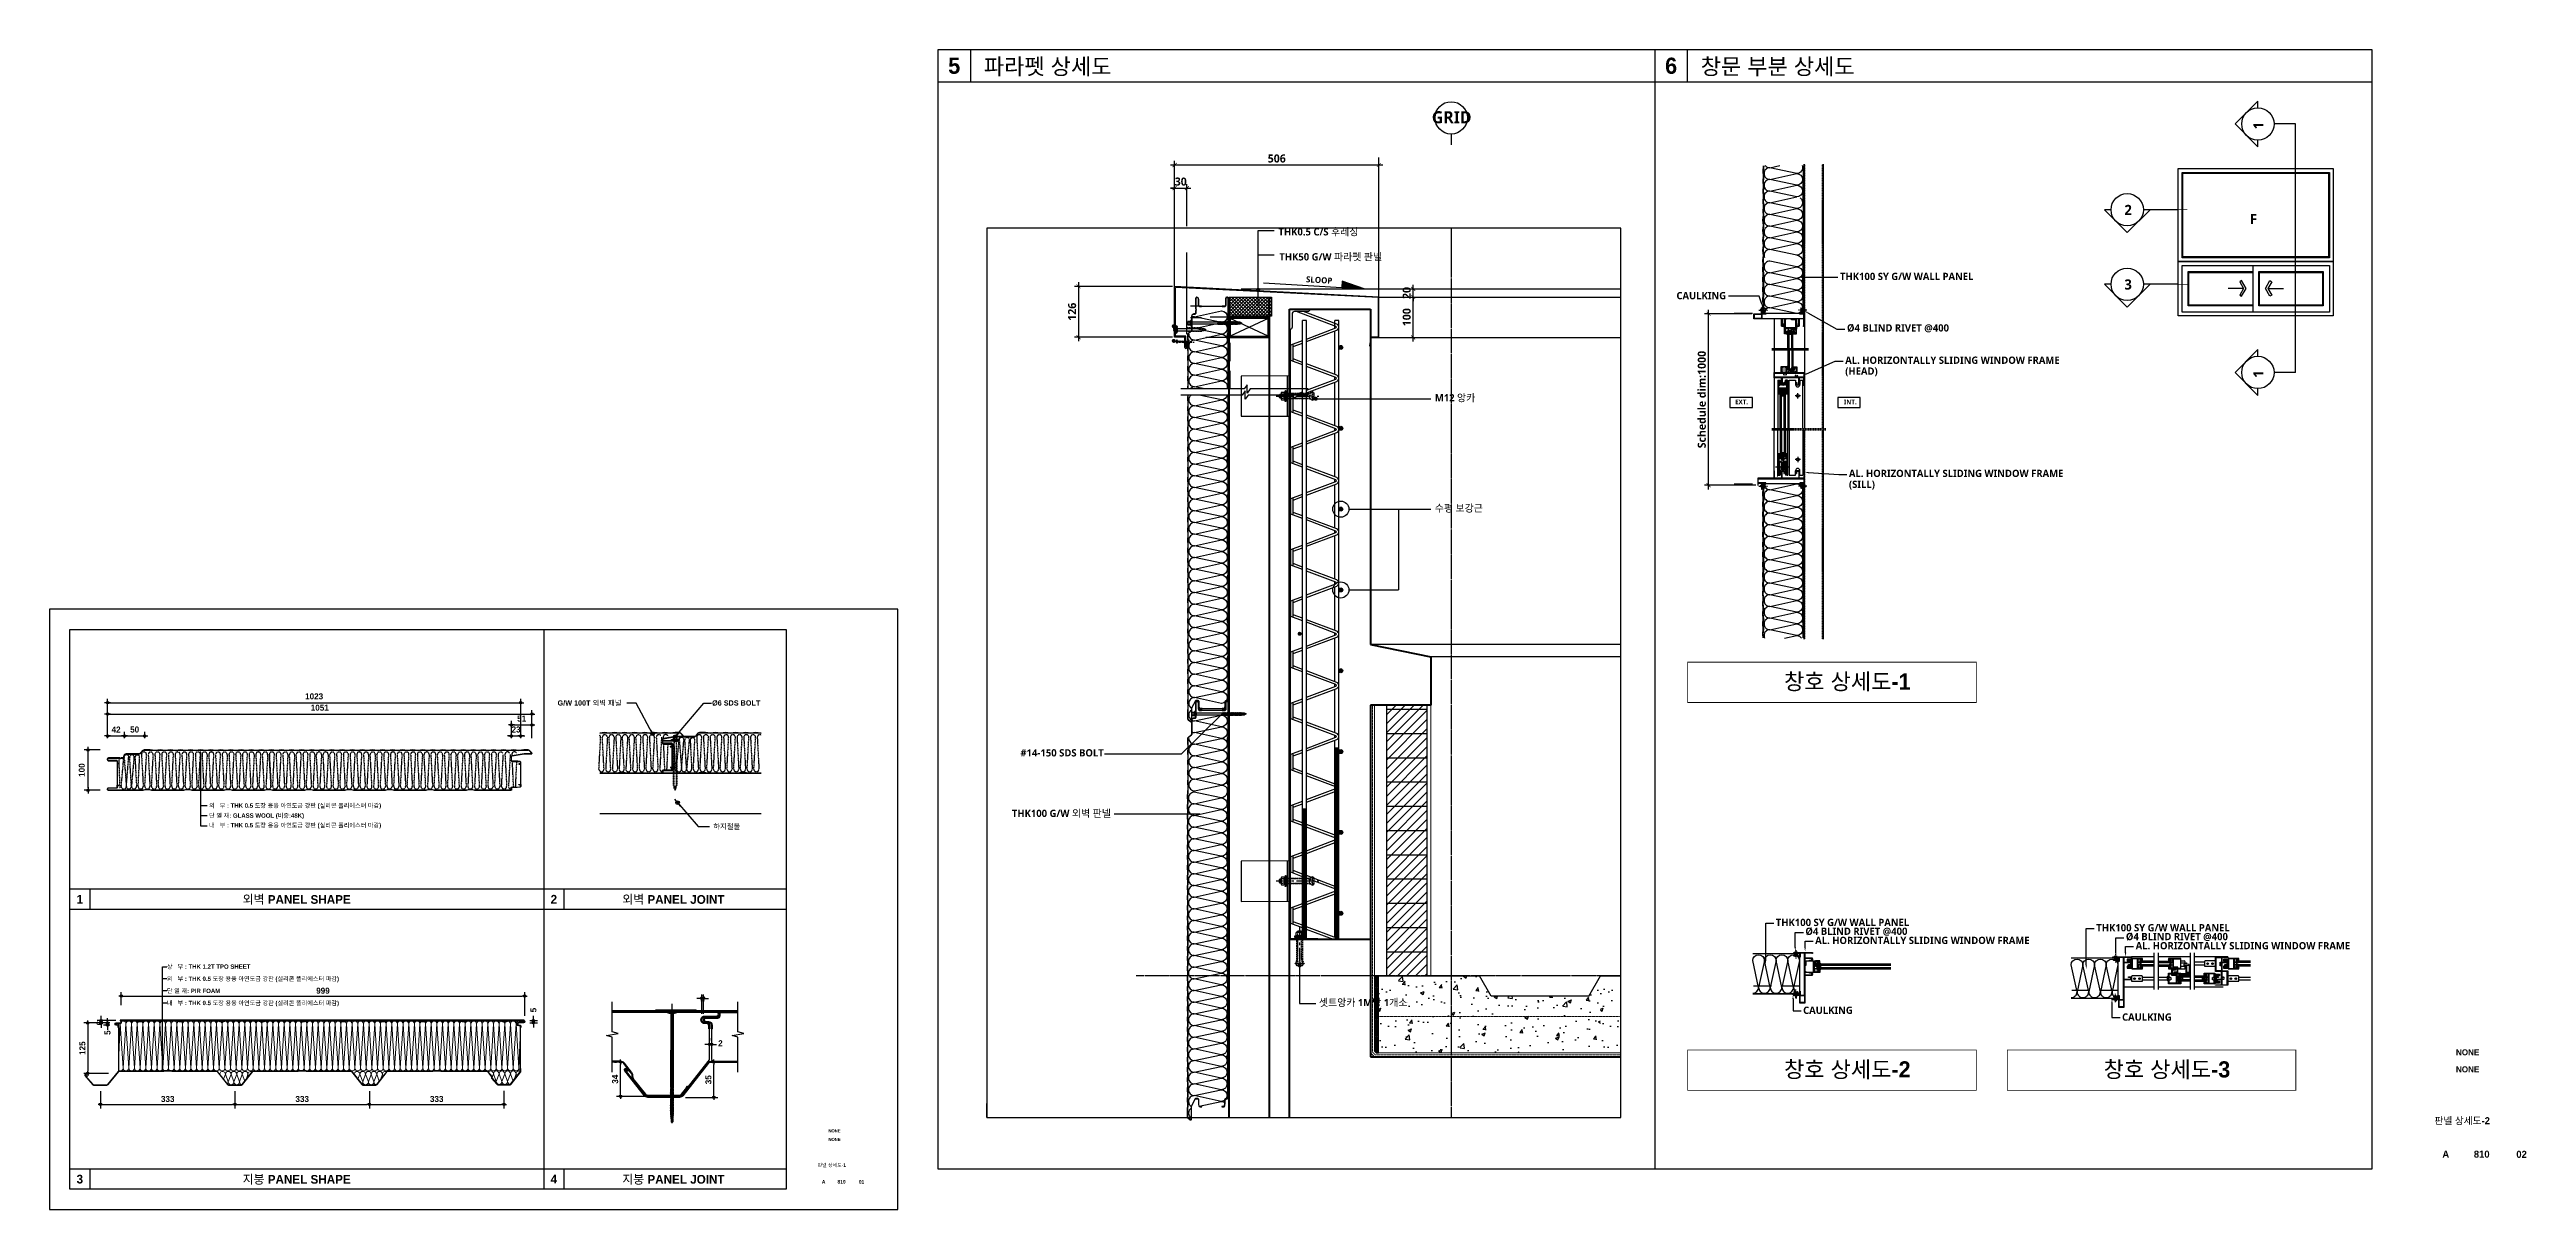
# Model space of a CAD drawing. Extents: x 0 to 20413, y 0 to 2870.
# Drawn here: x 0 to 6133, y 0 to 2870 of the extents above; entities that cross this region are included whole.
import ezdxf
from ezdxf import colors
from ezdxf.entities.mleader import LeaderData, LeaderLine
from ezdxf.enums import TextEntityAlignment as Align
from ezdxf.math import Vec2, Vec3

# ---------------------------------------------------------------- set-up
doc = ezdxf.new("R2010")
doc.units = 0
for name, pattern in [('AUSGEZOGEN', [0]), ('CENTER', [50.8, 31.75, -6.35, 6.35, -6.35]), ('DASHDOT', [1, 0.5, -0.25, 0, -0.25]), ('FA7$0$FA6$0$HIDDEN', [0.375, 0.25, -0.125]), ('HID', [2.3, 1.5, -0.8]), ('HIDDEN', [0.375, 0.25, -0.125]), ('HIDDEN2', [4.7625, 3.175, -1.5875]), ('XR-배치도$0$CEN', [62, 60, -1, 0, -1])]:
    doc.linetypes.add(name, pattern=pattern)
doc.layers.get('Defpoints').update_dxf_attribs({"color": 151})
for name, color, linetype in [('0-FLASHING', 4, 'Continuous'), ('0-SYM', 7, 'Continuous'), ('0-판넬전개선', 11, 'Continuous'), ('1', 7, 'Continuous'), ('2', 2, 'Continuous'), ('3-중심선', 1, 'CENTER'), ('4', 4, 'Continuous'), ('5', 4, 'Continuous'), ('6', 6, 'Continuous'), ('8', 8, 'Continuous'), ('A-ANNO-GRA1', 7, 'Continuous'), ('A-ANNO-LEAD', 4, 'Continuous'), ('A-ANNO-TEXT1', 7, 'Continuous'), ('A-AXIS-LINE', 12, 'XR-배치도$0$CEN'), ('A-DIM', 7, 'Continuous'), ('A-ELEV-LIN3', 8, 'Continuous'), ('A-ST-AXIS-DIM', 7, 'Continuous'), ('A-SYM-LEAD', 7, 'Continuous'), ('A-WAXM-BLOC', 3, 'Continuous'), ('A-XXXX-HATC', 252, 'Continuous'), ('BOLT', 10, 'Continuous'), ('CENT', 10, 'CENTER'), ('CONC', 2, 'Continuous'), ('DIM', 7, 'Continuous'), ('E', 4, 'Continuous'), ('H', 9, 'Continuous'), ('HATCH', 252, 'Continuous'), ('INSUL', 251, 'Continuous'), ('Insulation', 8, 'Continuous'), ('LAY-OUT', 6, 'Continuous'), ('Panel', 2, 'Continuous'), ('sec', 4, 'Continuous'), ('SUBLINE', 4, 'Continuous'), ('SYP_Center', 1, 'Continuous'), ('SYP_STEEL', 4, 'Continuous'), ('~BOLT', 11, 'Continuous'), ('~FACE', 6, 'Continuous'), ('~FRAME', 2, 'Continuous'), ('~GW', 9, 'Continuous'), ('~PANEL', 2, 'Continuous'), ('~RIVET', 11, 'Continuous'), ('~TEXT', 3, 'Continuous'), ('~WINDOW', 4, 'Continuous'), ('전개도 치수선', 7, 'Continuous'), ('제품', 110, 'Continuous'), ('지시선', 3, 'Continuous'), ('형강', 4, 'Continuous')]:
    doc.layers.add(name, color=color, linetype=linetype)
for name, color, linetype, lineweight in [('A-CONC-LIN1', 2, 'Continuous', 40), ('A-CONC-LIN2', 7, 'Continuous', 25), ('A-SECT-MESH', 8, 'HID', 18), ('A-WAXM-PANL', 6, 'Continuous', 20), ('A-XXXX-FIN2', 6, 'Continuous', 20), ('A-XXXX-WAT1', 9, 'HID', 20)]:
    doc.layers.add(name, color=color, linetype=linetype, lineweight=lineweight)
doc.styles.add('2020음성 1차', font='나눔고딕Bold.ttf')
doc.styles.get("Standard").update_dxf_attribs({"font": 'NanumGothicBold.ttf'})
doc.styles.add('SY PANEL', font='NanumGothicBold.ttf')
doc.styles.add('헤드라인', font='NanumGothicBold.ttf')
doc.dimstyles.new('10-P&P', dxfattribs={"dimscale": 10, "dimtxt": 2, "dimasz": 1, "dimexe": 1, "dimexo": 0.5, "dimgap": 0.5, "dimtad": 1, "dimdec": 0, "dimlunit": 6, "dimtxsty": '헤드라인', "dimblk": 'ARCHTICK', "dimcen": 0.1, "dimdle": 1, "dimclrd": 256, "dimclre": 32, "dimclrt": 7, "dimadec": 0, "dimazin": 0, "dimtfac": 1, "dimtdec": 0, "dimtix": 1, "dimtmove": 2, "dimatfit": 3, "dimldrblk": 'DOTSMALL', "dimfxl": 1, "dimtolj": 1, "dimtzin": 0, "dimarcsym": 0})
doc.dimstyles.new('5Main', dxfattribs={"dimscale": 5, "dimtxt": 3, "dimasz": 1.2, "dimexe": 2, "dimexo": 3, "dimgap": 1, "dimtad": 1, "dimdec": 0, "dimdsep": 46, "dimtxsty": '2020음성 1차', "dimblk": 'dot3', "dimcen": 2.5, "dimclrd": 256, "dimclre": 256, "dimclrt": 3, "dimadec": 0, "dimazin": 0, "dimtfac": 1, "dimtdec": 0, "dimtix": 1, "dimtmove": 2, "dimatfit": 3, "dimfxl": 1, "dimtvp": 1, "dimtolj": 1, "dimtzin": 0, "dimarcsym": 0})
doc.dimstyles.new('DIM-5', dxfattribs={"dimscale": 5, "dimtxt": 3, "dimasz": 1, "dimexe": 2, "dimexo": 3, "dimgap": 1.5, "dimtad": 1, "dimdec": 0, "dimzin": 0, "dimdsep": 46, "dimtxsty": '2020음성 1차', "dimblk1": 'DIMDOT', "dimblk2": 'DIMDOT', "dimsah": 1, "dimcen": 0, "dimdle": 4, "dimclrd": 7, "dimclre": 7, "dimclrt": 3, "dimadec": 0, "dimazin": 0, "dimtfac": 1, "dimtdec": 0, "dimtix": 1, "dimtmove": 2, "dimatfit": 3, "dimldrblk": 'DIMDOT', "dimfxl": 1, "dimtolj": 1, "dimtzin": 0, "dimarcsym": 0})
doc.dimstyles.new('DIM5', dxfattribs={"dimscale": 5, "dimtxt": 3, "dimasz": 3, "dimexe": 2, "dimexo": 2, "dimgap": 1, "dimtad": 1, "dimdec": 0, "dimdsep": 46, "dimtxsty": 'Standard', "dimblk1": 'DIMDOT', "dimblk2": 'DIMDOT', "dimsah": 1, "dimcen": 0.09, "dimclrt": 4, "dimadec": 0, "dimazin": 0, "dimtfac": 1, "dimtdec": 0, "dimtix": 1, "dimtmove": 2, "dimatfit": 3, "dimldrblk": 'DIMDOT', "dimfxl": 2, "dimtolj": 1, "dimtzin": 0, "dimarcsym": 0})

msp = doc.modelspace()

# ---------------------------------------------------------------- texts
at = {"ltscale": 10, "style": '헤드라인'}
msp.add_text('SLOOP', height=15, rotation=356.611365, dxfattribs=at).set_placement((3110.71, 2294.26))
at = {"layer": '0-SYM', "style": '헤드라인'}
msp.add_text('GRID', height=30, dxfattribs=at).set_placement((3471.7, 2687.49), align=Align.CENTER)
at = {"layer": 'A-ANNO-TEXT1', "style": '2020음성 1차'}
for s, height, p in [('5', 40, (2240, 2830)), ('6', 40, (4015, 2830)), ('1', 21.6, (75, 767.5)), ('2', 21.6, (1248.74, 767.5)), ('3', 21.6, (75, 75)), ('4', 21.6, (1248.74, 75))]:
    msp.add_text(s, height=height, dxfattribs=at).set_placement(p, align=Align.MIDDLE_CENTER)
for s, height, p in [('파라펫 상세도', 40, (2313.33, 2828.33)), ('창문 부분 상세도', 40, (4088.33, 2828.33)), ('외   부 : THK 0.5 도장 용융 아연도금 강판 (실리콘 폴리에스터 마감)', 10.8, (395, 999.32)), ('단 열 재: GLASS WOOL (비중:48K)', 10.8, (395, 974.6)), ('내   부 : THK 0.5 도장 용융 아연도금 강판 (실리콘 폴리에스터 마감)', 10.8, (395, 950.65)), ('상   부 : THK 1.2T TPO SHEET', 10.8, (290.59, 600.85)), ('외   부 : THK 0.5 도장 용융 아연도금 강판 (실리콘 폴리에스터 마감)', 10.8, (290.59, 570.85)), ('단 열 재: PIR FOAM', 10.8, (290.59, 540.81)), ('내   부 : THK 0.5 도장 용융 아연도금 강판 (실리콘 폴리에스터 마감)', 10.8, (290.59, 510.85))]:
    msp.add_text(s, height=height, dxfattribs=at).set_placement(p, align=Align.MIDDLE_LEFT)
for s, height, p in [('창호 상세도-1', 40, (4451.32, 1306.7)), ('외벽 PANEL SHAPE', 21.6, (611.87, 767.5)), ('외벽 PANEL JOINT ', 21.6, (1548.74, 767.5)), ('창호 상세도-2', 40, (4451.32, 347.08)), ('창호 상세도-3', 40, (5242.72, 347.08)), ('NONE', 15, (5987.26, 388.89)), ('NONE', 15, (5987.26, 346.67)), ('NONE', 7.5, (1943.63, 194.44)), ('판넬 상세도-2', 17.5, (5973.74, 219.93)), ('NONE', 7.5, (1943.63, 173.33)), ('A', 17.5, (5933.17, 136.76)), ('810', 17.5, (6022.09, 136.76)), ('02', 17.5, (6120.79, 136.35)), ('지붕 PANEL SHAPE', 21.6, (611.87, 75)), ('지붕 PANEL JOINT ', 21.6, (1548.74, 75)), ('판넬 상세도-1', 8.75, (1936.87, 109.97)), ('A', 8.75, (1916.59, 68.38)), ('810', 8.75, (1961.05, 68.38)), ('01', 8.75, (2010.39, 68.18))]:
    msp.add_text(s, height=height, dxfattribs=at).set_placement(p, align=Align.MIDDLE)
for s, p in [('G/W 100T 외벽 패널', (1257.95, 1242.87)), ('Ø6 SDS BOLT', (1640.5, 1242.87)), ('하지철물', (1643.54, 937.31))]:
    msp.add_text(s, height=12.96, dxfattribs=at).set_placement(p, align=Align.BOTTOM_LEFT)
at = {"layer": 'A-SYM-LEAD', "color": 3, "style": '헤드라인'}
for s, p in [('THK0.5 C/S 후레싱', (3042.68, 2410.08)), ('THK50 G/W 파라펫 판넬', (3044.98, 2348.17)), ('M12 앙카', (3429.89, 1999.32)), ('수평 보강근', (3429.89, 1726.15)), ('셋트앙카 1M당 1개소', (3143.02, 503))]:
    msp.add_text(s, height=18, dxfattribs=at).set_placement(p)
for s, p in [('#14-150 SDS BOLT', (2610.28, 1120.81)), ('THK100 G/W 외벽 판넬', (2627.92, 971.05))]:
    msp.add_text(s, height=18, dxfattribs=at).set_placement(p, align=Align.RIGHT)
at = {"layer": '~TEXT', "style": 'SY PANEL'}
for p in [(5481.51, 2672.61), (5481.51, 2057.68)]:
    msp.add_text('1', height=25, rotation=90, dxfattribs=at).set_placement(p)
for s, height, p in [('2', 25, (5137.23, 2460.67)), ('F', 25, (5448.01, 2438.05)), ('3', 25, (5137.23, 2276.22)), ('EXT.', 11.52, (4173.51, 1992.28)), ('INT.', 11.52, (4442.82, 1992.28))]:
    msp.add_text(s, height=height, dxfattribs=at).set_placement(p)

# ---------------------------------------------------------------- blocks, each defined once
blk = doc.blocks.new('1000W')
at = {"color": 2, "linetype": 'AUSGEZOGEN'}
for points in [[(211795, -537142.7), (211784.1, -537142.7), (211771.6, -537143.9), (211759.1, -537142.7), (211746.6, -537143.9), (211734.1, -537142.7), (211721.6, -537143.9), (211709.1, -537142.7), (211696.6, -537143.9), (211684.1, -537142.7), (211671.6, -537143.9), (211659.1, -537142.7), (211646.6, -537143.9), (211634.1, -537142.7), (211621.6, -537143.9), (211609.1, -537142.7), (211596.6, -537143.9), (211584.1, -537142.7), (211571.6, -537143.9), (211559.1, -537142.7), (211546.6, -537143.9), (211534.1, -537142.7), (211521.6, -537143.9), (211509.1, -537142.7), (211496.6, -537143.9), (211484.1, -537142.7), (211471.6, -537143.9), (211459.1, -537142.7), (211446.6, -537143.9), (211434.1, -537142.7), (211421.6, -537143.9), (211409.1, -537142.7), (211396.6, -537143.9), (211384.1, -537142.7), (211371.6, -537143.9), (211359.1, -537142.7), (211346.6, -537143.9), (211334.1, -537142.7), (211321.6, -537143.9), (211309.1, -537142.7), (211296.6, -537143.9), (211284.1, -537142.7), (211271.6, -537143.9), (211259.1, -537142.7), (211246.6, -537143.9), (211234.1, -537142.7), (211221.6, -537143.9), (211209.1, -537142.7), (211196.6, -537143.9), (211184.1, -537142.7), (211171.6, -537143.9), (211159.1, -537142.7), (211146.6, -537143.9), (211134.1, -537142.7), (211121.6, -537143.9), (211109.1, -537142.7), (211096.6, -537143.9), (211084.1, -537142.7), (211071.6, -537143.9), (211059.1, -537142.7), (211046.6, -537143.9), (211034.1, -537142.7), (211021.6, -537143.9), (211009.1, -537142.7), (210996.6, -537143.9), (210984.1, -537142.7), (210971.6, -537143.9), (210959.1, -537142.7), (210946.6, -537143.9), (210934.1, -537142.7), (210921.6, -537143.9), (210909.1, -537142.7), (210896.6, -537143.9), (210884.1, -537142.7), (210871.6, -537143.9), (210859.1, -537142.7), (210844.4, -537142.7, 0.212615), (210840.7, -537144.3), (210834.5, -537151.2, -0.212615), (210831.2, -537152.7), (210799.7, -537152.7, 0.414214), (210793.7, -537158.7), (210793.7, -537160.2, -0.414214), (210791.2, -537162.7), (210787.2, -537162.7), (210785.7, -537163.7), (210784.2, -537162.7), (210755.7, -537162.7, 0.414214), (210753.2, -537165.2), (210753.2, -537167.2, 0.414302), (210755.7, -537169.7), (210776.2, -537169.7, -0.414214), (210777.7, -537171.2), (210777.7, -537174.7, 0.414214), (210779.7, -537176.7), (210780.3, -537176.7), (210780.3, -537176.2), (210779.7, -537176.2, -0.414214), (210778.2, -537174.7), (210778.2, -537171.2, 0.414214), (210776.2, -537169.2), (210755.7, -537169.2, -0.414213), (210753.7, -537167.2), (210753.7, -537165.2, -0.414214), (210755.7, -537163.2), (210784, -537163.2), (210785.7, -537164.3), (210787.3, -537163.2), (210791.2, -537163.2, 0.414214), (210794.2, -537160.2), (210794.2, -537158.6, -0.409959), (210799.7, -537153.2), (210831.2, -537153.2, 0.212615), (210834.9, -537151.5), (210841.3, -537144.4, -0.194214), (210844.4, -537143.2), (210859.1, -537143.2), (210871.6, -537144.4), (210884.1, -537143.2), (210896.6, -537144.4), (210909.1, -537143.2), (210921.6, -537144.4), (210934.1, -537143.2), (210946.6, -537144.4), (210959.1, -537143.2), (210971.6, -537144.4), (210984.1, -537143.2), (210996.6, -537144.4), (211009.1, -537143.2), (211021.6, -537144.4), (211034.1, -537143.2), (211046.6, -537144.4), (211059.1, -537143.2), (211071.6, -537144.4), (211084.1, -537143.2), (211096.6, -537144.4), (211109.1, -537143.2), (211121.6, -537144.4), (211134.1, -537143.2), (211146.6, -537144.4), (211159.1, -537143.2), (211171.6, -537144.4), (211184.1, -537143.2), (211196.6, -537144.4), (211209.1, -537143.2), (211221.6, -537144.4), (211234.1, -537143.2), (211246.6, -537144.4), (211259.1, -537143.2), (211271.6, -537144.4), (211284.1, -537143.2), (211296.6, -537144.4), (211309.1, -537143.2), (211321.6, -537144.4), (211334.1, -537143.2), (211346.6, -537144.4), (211359.1, -537143.2), (211371.6, -537144.4), (211384.1, -537143.2), (211396.6, -537144.4), (211409.1, -537143.2), (211421.6, -537144.4), (211434.1, -537143.2), (211446.6, -537144.4), (211459.1, -537143.2), (211471.6, -537144.4), (211484.1, -537143.2), (211496.6, -537144.4), (211509.1, -537143.2), (211521.6, -537144.4), (211534.1, -537143.2), (211546.6, -537144.4), (211559.1, -537143.2), (211571.6, -537144.4), (211584.1, -537143.2), (211596.6, -537144.4), (211609.1, -537143.2), (211621.6, -537144.4), (211634.1, -537143.2), (211646.6, -537144.4), (211659.1, -537143.2), (211671.6, -537144.4), (211684.1, -537143.2), (211696.6, -537144.4), (211709.1, -537143.2), (211721.6, -537144.4), (211734.1, -537143.2), (211746.6, -537144.4), (211759.1, -537143.2), (211771.6, -537144.4), (211784.1, -537143.2), (211795, -537143.2)], [(211798.4, -537144.7), (211803.6, -537150.5, -0.649328), (211802.9, -537152.2), (211785, -537152.2), (211755.6, -537157.2, 0.359263), (211753.1, -537160.2), (211753.1, -537168.2, 0.414214), (211756.1, -537171.2), (211769.6, -537171.2), (211774.8, -537171.9, -0.378242), (211776.1, -537173.4), (211776.1, -537175.7, -0.414214), (211774.6, -537177.2), (211772.1, -537177.2), (211772.1, -537177.7), (211774.6, -537177.7, 0.414214), (211776.6, -537175.7), (211776.6, -537173.4, 0.378242), (211774.8, -537171.4), (211769.6, -537170.7), (211756.1, -537170.7, -0.414214), (211753.6, -537168.2), (211753.6, -537160.2, -0.358703), (211755.7, -537157.7), (211785.1, -537152.7), (211802.9, -537152.7, 0.649323), (211804, -537150.2), (211798.7, -537144.3)]]:
    blk.add_lwpolyline(points, format="xyb", dxfattribs=at)
at = {"color": 2}
for radius, start, end in [(5, 41.98357, 90), (4.5, 41.99075, 89.99646)]:
    blk.add_arc((211795, -537147.7), radius, start, end, dxfattribs=at)
at = {"layer": '1', "color": 8, "linetype": 'HIDDEN'}
for p, q in [((210781.2, -537168.9), (210784, -537238.6)), ((210821.4, -537160.3), (210825.2, -537233.2)), ((211070.8, -537154.2), (211075.1, -537233.2)), ((211083.4, -537154.2), (211079.2, -537233.2)), ((211104.1, -537154.2), (211108.3, -537233.2)), ((211116.6, -537154.2), (211112.4, -537233.2)), ((211767.5, -537153.8), (211767.4, -537154.8))]:
    blk.add_line(p, q, dxfattribs=at)
at = {"layer": '1', "color": 6}
blk.add_line((211776.6, -537228.7), (211776.6, -537175.7), dxfattribs=at)
blk.add_lwpolyline([(210777.7, -537230.2), (210778.2, -537230.2), (210778.2, -537176)], dxfattribs=at)
at = {"layer": '1', "color": 8, "linetype": 'HIDDEN'}
for points in [[(210819.7, -537239.4, 0.378249), (210825.2, -537233.2, -1), (210812.6, -537233.2, -1), (210800.1, -537233.2, -1), (210787.5, -537233.2), (210793.3, -537167.6, 0.737885), (210781.2, -537168.9)], [(210806, -537159.1, 1.06926), (210794.7, -537162.9), (210800.1, -537233.2), (210806, -537159.1)], [(210850.2, -537154.2, 1), (210837.6, -537154.2), (210841.9, -537233.2, -1), (210829.3, -537233.2), (210833.1, -537159.1, 0.693112), (210821.4, -537160.3)], [(210866.8, -537154.2, 1), (210854.3, -537154.2), (210858.5, -537233.2, -1), (210845.9, -537233.2), (210850.2, -537154.2)], [(210916.8, -537154.2, 1), (210904.3, -537154.2), (210908.5, -537233.2, -1), (210895.9, -537233.2), (210900.2, -537154.2, 1), (210887.6, -537154.2), (210891.8, -537233.2, -1), (210879.3, -537233.2), (210883.5, -537154.2, 1), (210870.9, -537154.2), (210875.2, -537233.2, -1), (210862.6, -537233.2), (210866.8, -537154.2)], [(210933.5, -537154.2, 1), (210920.9, -537154.2), (210925.2, -537233.2, -1), (210912.6, -537233.2), (210916.8, -537154.2)], [(210983.5, -537154.2, 1), (210970.9, -537154.2), (210975.1, -537233.2, -1), (210962.6, -537233.2), (210966.8, -537154.2, 1), (210954.2, -537154.2), (210958.5, -537233.2, -1), (210945.9, -537233.2), (210950.1, -537154.2, 1), (210937.6, -537154.2), (210941.8, -537233.2, -1), (210929.2, -537233.2), (210933.5, -537154.2)], [(211000.1, -537154.2, 1), (210987.5, -537154.2), (210991.8, -537233.2, -1), (210979.2, -537233.2), (210983.5, -537154.2)], [(211000.1, -537154.2), (210995.9, -537233.2, 1), (211008.4, -537233.2)], [(211037.5, -537154.2), (211041.8, -537233.2, -1), (211029.2, -537233.2), (211033.4, -537154.2, 1), (211020.9, -537154.2), (211025.1, -537233.2, -1), (211012.5, -537233.2), (211016.8, -537154.2, 1), (211004.2, -537154.2), (211008.4, -537233.2)], [(211050.1, -537154.2), (211045.9, -537233.2, 1), (211058.4, -537233.2)], [(211062.5, -537233.2), (211066.8, -537154.2, 1), (211054.2, -537154.2), (211058.4, -537233.2)], [(211108.3, -537233.2, -1), (211095.7, -537233.2), (211100, -537154.2, 1), (211087.4, -537154.2), (211091.7, -537233.2)], [(211129, -537233.2), (211133.2, -537154.2, 1), (211120.6, -537154.2), (211124.9, -537233.2)], [(211129.1, -537233.2, 1), (211141.6, -537233.2), (211137.4, -537154.2, -1), (211150, -537154.2), (211145.7, -537233.2, 1), (211158.3, -537233.2), (211154, -537154.2)], [(211183.4, -537154.2, 1), (211170.8, -537154.2), (211175, -537233.2, -1), (211162.5, -537233.2), (211166.7, -537154.2, 1), (211154.1, -537154.2), (211158.4, -537233.2)], [(211200, -537154.2, 1), (211187.5, -537154.2), (211191.7, -537233.2, -1), (211179.1, -537233.2), (211183.4, -537154.2)], [(211200, -537154.2), (211195.8, -537233.2, 1), (211208.4, -537233.2), (211204.1, -537154.2, -1), (211216.7, -537154.2), (211212.4, -537233.2, 1), (211225, -537233.2), (211220.8, -537154.2)], [(211241.7, -537233.2, -1), (211229.1, -537233.2), (211233.3, -537154.2, 1), (211220.8, -537154.2)], [(211266.7, -537154.2, 1), (211254.1, -537154.2), (211258.3, -537233.2, -1), (211245.8, -537233.2), (211250, -537154.2, 1), (211237.4, -537154.2), (211241.7, -537233.2)], [(211266.7, -537154.2), (211262.4, -537233.2, 1), (211275, -537233.2), (211270.7, -537154.2, -1), (211283.3, -537154.2), (211279.1, -537233.2, 1), (211291.7, -537233.2), (211287.4, -537154.2, -1), (211300, -537154.2), (211295.7, -537233.2, 1), (211308.3, -537233.2), (211304.1, -537154.2, -1), (211316.6, -537154.2)], [(211333.3, -537154.2, 1), (211320.7, -537154.2), (211325, -537233.2, -1), (211312.4, -537233.2), (211316.6, -537154.2)], [(211362.4, -537233.2), (211366.6, -537154.2, 1), (211354, -537154.2), (211358.3, -537233.2, -1), (211345.7, -537233.2), (211350, -537154.2, 1), (211337.4, -537154.2), (211341.6, -537233.2, -1), (211329.1, -537233.2), (211333.3, -537154.2)], [(211399.9, -537154.2, 1), (211387.4, -537154.2), (211391.6, -537233.2, -1), (211379, -537233.2), (211383.3, -537154.2, 1), (211370.7, -537154.2), (211374.9, -537233.2, -1), (211362.4, -537233.2)], [(211399.9, -537154.2), (211395.7, -537233.2, 1), (211408.3, -537233.2), (211404, -537154.2, -1), (211416.6, -537154.2), (211412.3, -537233.2, 1), (211424.9, -537233.2), (211420.7, -537154.2)], [(211449.9, -537154.2, 1), (211437.3, -537154.2), (211441.6, -537233.2, -1), (211429, -537233.2), (211433.3, -537154.2, 1), (211420.7, -537154.2)], [(211474.9, -537233.2, -1), (211462.3, -537233.2), (211466.6, -537154.2, 1), (211454, -537154.2), (211458.2, -537233.2, -1), (211445.7, -537233.2), (211449.9, -537154.2)], [(211516.5, -537154.2, 1), (211504, -537154.2), (211508.2, -537233.2, -1), (211495.6, -537233.2), (211499.9, -537154.2, 1), (211487.3, -537154.2), (211491.6, -537233.2, -1), (211479, -537233.2), (211483.2, -537154.2, 1), (211470.7, -537154.2), (211474.9, -537233.2)], [(211533.2, -537154.2, 1), (211520.6, -537154.2), (211524.9, -537233.2, -1), (211512.3, -537233.2), (211516.5, -537154.2)], [(211533.2, -537154.2), (211529, -537233.2, 1), (211541.5, -537233.2), (211537.3, -537154.2, -1), (211549.9, -537154.2), (211545.6, -537233.2, 1), (211558.2, -537233.2)], [(211562.3, -537233.2), (211566.5, -537154.2, 1), (211554, -537154.2), (211558.2, -537233.2)], [(211574.9, -537233.2), (211570.6, -537154.2, -1), (211583.2, -537154.2), (211578.9, -537233.2)], [(211608.2, -537233.2, -1), (211595.6, -537233.2), (211599.8, -537154.2, 1), (211587.3, -537154.2), (211591.5, -537233.2, -1), (211578.9, -537233.2)], [(211608.2, -537233.2), (211603.9, -537154.2, -1), (211616.5, -537154.2), (211612.3, -537233.2, 1), (211624.8, -537233.2), (211620.6, -537154.2, -1), (211633.2, -537154.2), (211628.9, -537233.2)], [(211637.2, -537154.2), (211641.5, -537233.2, -1), (211628.9, -537233.2)], [(211637.2, -537154.2, -1), (211649.8, -537154.2), (211645.6, -537233.2, 1), (211658.1, -537233.2), (211653.9, -537154.2, -1), (211666.5, -537154.2), (211662.2, -537233.2, 1), (211674.8, -537233.2), (211670.6, -537154.2, -1), (211683.1, -537154.2)], [(211683.1, -537154.2), (211678.9, -537233.2, 1), (211691.5, -537233.2), (211687.2, -537154.2)], [(211732.2, -537150.9, 0.757475), (211720.5, -537154.2), (211724.8, -537233.2, -1), (211712.2, -537233.2), (211716.5, -537154.2, 1), (211703.9, -537154.2), (211708.1, -537233.2, -1), (211695.6, -537233.2), (211699.8, -537154.2, 1), (211687.2, -537154.2)], [(211749.2, -537150.8, 0.757475), (211737.5, -537154.1), (211741.8, -537233.1, -1), (211729.2, -537233.1), (211733.5, -537154.1)], [(211750.5, -537153.9), (211746.2, -537233, 0.330984), (211750.7, -537239)], [(211766.2, -537150.7, 0.757475), (211754.5, -537153.9), (211754.8, -537157.5)], [(211758.4, -537235.2, 0.089324), (211758.8, -537233), (211755.9, -537171.2)], [(211766.1, -537171.2), (211763.2, -537232.9, 0.094179), (211763.7, -537235.2)]]:
    blk.add_lwpolyline(points, format="xyb", dxfattribs=at)
blk.add_lwpolyline([(210819.2, -537159.1), (210812.6, -537233.2), (210808.4, -537160.3)], dxfattribs=at)
at = {"layer": '1', "color": 2}
blk.add_lwpolyline([(211752.6, -537242.2, 0.414214), (211753.1, -537241.7), (211753.1, -537235.7, -0.414214), (211753.6, -537235.2), (211767.6, -537235.2), (211775.2, -537234.3, 0.385314), (211776.1, -537233.3), (211776.1, -537229.2), (211771.9, -537229.2), (211771.9, -537228.7), (211776.6, -537228.7), (211776.6, -537233.3, -0.385314), (211775.2, -537234.8), (211767.6, -537235.7), (211754.1, -537235.7, 0.414214), (211753.6, -537236.2), (211753.6, -537242.2, -0.412305), (211753.1, -537242.7), (211751.1, -537242.7), (211661.7, -537242.7), (211657.2, -537241.2), (211647.2, -537241.2), (211642.2, -537242.7), (211562.2, -537242.7), (211557.2, -537241.2), (211547.2, -537241.2), (211542.2, -537242.7), (211462.2, -537242.7), (211457.2, -537241.2), (211447.2, -537241.2), (211442.2, -537242.7), (211362.2, -537242.7), (211357.2, -537241.2), (211347.2, -537241.2), (211342.2, -537242.7), (211262.2, -537242.7), (211257.2, -537241.2), (211247.2, -537241.2), (211242.2, -537242.7), (211162.2, -537242.7), (211157.2, -537241.2), (211147.2, -537241.2), (211142.2, -537242.7), (211062.2, -537242.7), (211057.2, -537241.2), (211047.2, -537241.2), (211042.2, -537242.7), (210962.2, -537242.7), (210957.2, -537241.2), (210947.2, -537241.2), (210942.2, -537242.7), (210862.2, -537242.7), (210857.2, -537241.2), (210847.2, -537241.2), (210842.2, -537242.7), (210755.7, -537242.7, -0.414214), (210753.2, -537240.2), (210753.2, -537239.2, -0.414213), (210755.7, -537236.7), (210776.2, -537236.7, 0.414213), (210777.7, -537235.2), (210777.7, -537230.2), (210778.2, -537230.2), (210777.7, -537230.2), (210781.7, -537230.2), (210781.7, -537230.7), (210778.2, -537230.7), (210778.2, -537235.2, -0.414213), (210776.2, -537237.2), (210755.7, -537237.2, 0.414718), (210753.7, -537239.2), (210753.7, -537240.2, 0.414214), (210755.7, -537242.2), (210842.1, -537242.2), (210847.1, -537240.7), (210857.3, -537240.7), (210862.3, -537242.2), (210942.1, -537242.2), (210947.1, -537240.7), (210957.3, -537240.7), (210962.3, -537242.2), (211042.1, -537242.2), (211047.1, -537240.7), (211057.3, -537240.7), (211062.3, -537242.2), (211142.1, -537242.2), (211147.1, -537240.7), (211157.3, -537240.7), (211162.3, -537242.2), (211242.1, -537242.2), (211247.1, -537240.7), (211257.3, -537240.7), (211262.3, -537242.2), (211342.1, -537242.2), (211347.1, -537240.7), (211357.3, -537240.7), (211362.3, -537242.2), (211442.1, -537242.2), (211447.1, -537240.7), (211457.3, -537240.7), (211462.3, -537242.2), (211542.1, -537242.2), (211547.1, -537240.7), (211557.3, -537240.7), (211562.3, -537242.2), (211642.1, -537242.2), (211647.1, -537240.7), (211657.3, -537240.7), (211661.8, -537242.2), (211751.1, -537242.2), (211752.6, -537242.2)], format="xyb", dxfattribs=at)
at = {"layer": '1', "color": 8, "linetype": 'HIDDEN'}
for centre, radius, start, end in [((210813.9, -537160.4), 5.51, 14.24904, 178.98294), ((211043.7, -537154.2), 6.29, 0, 180), ((211077, -537154.2), 6.29, 0, 180), ((211110.2, -537154.2), 6.29, 0, 180), ((211068.8, -537233.2), 6.29, 180, 0), ((211085.5, -537233.2), 6.29, 180, 0), ((211118.7, -537233.2), 6.29, 180, 0), ((211568.6, -537233.2), 6.29, 180, 0)]:
    blk.add_arc(centre, radius, start, end, dxfattribs=at)
blk = doc.blocks.new('DIMDOT')
blk.add_line((-1.5, 0), (1.5, 0))
for radius in [0.6, 0.28]:
    blk.add_circle((0, 0), radius)
blk = doc.blocks.new('*D35')
at = {"layer": 'A-ST-AXIS-DIM', "color": 7, "lineweight": -2}
for p, q in [((143.8, 1165.9), (143.8, 1181.7)), ((148.8, 1171.7), (180.8, 1171.7)), ((185.8, 1165.9), (185.8, 1181.7))]:
    blk.add_line(p, q, dxfattribs=at)
at = {"layer": 'Defpoints', "color": 0}
for p in [(185.8, 1171.7), (143.8, 1150.9), (185.8, 1150.9)]:
    blk.add_point(p, dxfattribs=at)
at = {"layer": 'A-ST-AXIS-DIM', "color": 7, "linetype": 'ByBlock', "lineweight": -2, "xscale": 5, "yscale": 5, "zscale": 5, "rotation": 180}
blk.add_blockref('DIMDOT', (143.8, 1171.7), dxfattribs=at)
at = {"layer": 'A-ST-AXIS-DIM', "color": 7, "linetype": 'ByBlock', "lineweight": -2, "xscale": 5, "yscale": 5, "zscale": 5}
blk.add_blockref('DIMDOT', (185.8, 1171.7), dxfattribs=at)
at = {"layer": 'A-ST-AXIS-DIM', "color": 3, "insert": (164.8, 1187.4), "char_height": 15, "attachment_point": 5, "style": '2020음성 1차'}
blk.add_mtext('\\A1;42', dxfattribs=at)
blk = doc.blocks.new('*D36')
at = {"layer": 'A-ST-AXIS-DIM', "color": 7, "lineweight": -2}
for p, q in [((185.8, 1165.9), (185.8, 1181.7)), ((190.8, 1171.7), (230.8, 1171.7)), ((235.8, 1165.9), (235.8, 1181.7))]:
    blk.add_line(p, q, dxfattribs=at)
at = {"layer": 'Defpoints', "color": 0}
for p in [(235.8, 1171.7), (185.8, 1150.9), (235.8, 1150.9)]:
    blk.add_point(p, dxfattribs=at)
at = {"layer": 'A-ST-AXIS-DIM', "color": 7, "linetype": 'ByBlock', "lineweight": -2, "xscale": 5, "yscale": 5, "zscale": 5, "rotation": 180}
blk.add_blockref('DIMDOT', (185.8, 1171.7), dxfattribs=at)
at = {"layer": 'A-ST-AXIS-DIM', "color": 7, "linetype": 'ByBlock', "lineweight": -2, "xscale": 5, "yscale": 5, "zscale": 5}
blk.add_blockref('DIMDOT', (235.8, 1171.7), dxfattribs=at)
at = {"layer": 'A-ST-AXIS-DIM', "color": 3, "insert": (210.8, 1187.4), "char_height": 15, "attachment_point": 5, "style": '2020음성 1차'}
blk.add_mtext('\\A1;50', dxfattribs=at)
blk = doc.blocks.new('*D37')
at = {"layer": 'A-ST-AXIS-DIM', "color": 7, "lineweight": -2}
for p, q in [((1143.7, 1165.9), (1143.7, 1208.7)), ((1148.7, 1198.7), (1189.5, 1198.7)), ((1194.5, 1165.9), (1194.5, 1208.7))]:
    blk.add_line(p, q, dxfattribs=at)
at = {"layer": 'Defpoints', "color": 0}
for p in [(1194.5, 1198.7), (1143.7, 1150.9), (1194.5, 1150.9)]:
    blk.add_point(p, dxfattribs=at)
at = {"layer": 'A-ST-AXIS-DIM', "color": 7, "linetype": 'ByBlock', "lineweight": -2, "xscale": 5, "yscale": 5, "zscale": 5, "rotation": 180}
blk.add_blockref('DIMDOT', (1143.7, 1198.7), dxfattribs=at)
at = {"layer": 'A-ST-AXIS-DIM', "color": 7, "linetype": 'ByBlock', "lineweight": -2, "xscale": 5, "yscale": 5, "zscale": 5}
blk.add_blockref('DIMDOT', (1194.5, 1198.7), dxfattribs=at)
at = {"layer": 'A-ST-AXIS-DIM', "color": 3, "insert": (1169.1, 1214.4), "char_height": 15, "attachment_point": 5, "style": '2020음성 1차'}
blk.add_mtext('\\A1;51', dxfattribs=at)
blk = doc.blocks.new('*D38')
at = {"layer": 'A-ST-AXIS-DIM', "color": 7, "lineweight": -2}
for p, q in [((1138.7, 1171.7), (1133.7, 1171.7)), ((1143.7, 1165.9), (1143.7, 1181.7)), ((1143.7, 1171.7), (1166.7, 1171.7)), ((1166.7, 1165.9), (1166.7, 1181.7)), ((1171.7, 1171.7), (1176.7, 1171.7))]:
    blk.add_line(p, q, dxfattribs=at)
at = {"layer": 'Defpoints', "color": 0}
for p in [(1166.7, 1171.7), (1143.7, 1150.9), (1166.7, 1150.9)]:
    blk.add_point(p, dxfattribs=at)
at = {"layer": 'A-ST-AXIS-DIM', "color": 7, "linetype": 'ByBlock', "lineweight": -2, "xscale": 5, "yscale": 5, "zscale": 5}
blk.add_blockref('DIMDOT', (1143.7, 1171.7), dxfattribs=at)
at = {"layer": 'A-ST-AXIS-DIM', "color": 7, "linetype": 'ByBlock', "lineweight": -2, "xscale": 5, "yscale": 5, "zscale": 5, "rotation": 180}
blk.add_blockref('DIMDOT', (1166.7, 1171.7), dxfattribs=at)
at = {"layer": 'A-ST-AXIS-DIM', "color": 3, "insert": (1155.2, 1187.5), "char_height": 15, "attachment_point": 5, "style": '2020음성 1차'}
blk.add_mtext('\\A1;23', dxfattribs=at)
blk = doc.blocks.new('*D39')
at = {"layer": 'A-ST-AXIS-DIM', "color": 7, "lineweight": -2}
for p, q in [((143.8, 1165.9), (143.8, 1235.7)), ((1194.5, 1165.9), (1194.5, 1235.7)), ((148.8, 1225.7), (1189.5, 1225.7))]:
    blk.add_line(p, q, dxfattribs=at)
at = {"layer": 'Defpoints', "color": 0}
for p in [(1194.5, 1225.7), (143.8, 1150.9), (1194.5, 1150.9)]:
    blk.add_point(p, dxfattribs=at)
at = {"layer": 'A-ST-AXIS-DIM', "color": 7, "linetype": 'ByBlock', "lineweight": -2, "xscale": 5, "yscale": 5, "zscale": 5, "rotation": 180}
blk.add_blockref('DIMDOT', (143.8, 1225.7), dxfattribs=at)
at = {"layer": 'A-ST-AXIS-DIM', "color": 7, "linetype": 'ByBlock', "lineweight": -2, "xscale": 5, "yscale": 5, "zscale": 5}
blk.add_blockref('DIMDOT', (1194.5, 1225.7), dxfattribs=at)
at = {"layer": 'A-ST-AXIS-DIM', "color": 3, "insert": (669.1, 1241.4), "char_height": 15, "attachment_point": 5, "style": '2020음성 1차'}
blk.add_mtext('\\A1;1051', dxfattribs=at)
blk = doc.blocks.new('*D40')
at = {"layer": 'A-ST-AXIS-DIM', "color": 7, "lineweight": -2}
for p, q in [((143.8, 1165.9), (143.8, 1263.7)), ((148.8, 1253.7), (1161.7, 1253.7)), ((1166.7, 1165.9), (1166.7, 1263.7))]:
    blk.add_line(p, q, dxfattribs=at)
at = {"layer": 'Defpoints', "color": 0}
for p in [(1166.7, 1253.7), (143.8, 1150.9), (1166.7, 1150.9)]:
    blk.add_point(p, dxfattribs=at)
at = {"layer": 'A-ST-AXIS-DIM', "color": 7, "linetype": 'ByBlock', "lineweight": -2, "xscale": 5, "yscale": 5, "zscale": 5, "rotation": 180}
blk.add_blockref('DIMDOT', (143.8, 1253.7), dxfattribs=at)
at = {"layer": 'A-ST-AXIS-DIM', "color": 7, "linetype": 'ByBlock', "lineweight": -2, "xscale": 5, "yscale": 5, "zscale": 5}
blk.add_blockref('DIMDOT', (1166.7, 1253.7), dxfattribs=at)
at = {"layer": 'A-ST-AXIS-DIM', "color": 3, "insert": (655.2, 1269.5), "char_height": 15, "attachment_point": 5, "style": '2020음성 1차'}
blk.add_mtext('\\A1;1023', dxfattribs=at)
blk = doc.blocks.new('*D41')
at = {"layer": 'A-ST-AXIS-DIM', "color": 7, "lineweight": -2}
for p, q in [((125.3, 1137.1), (85.5, 1137.1)), ((95.5, 1042.1), (95.5, 1132.1)), ((125.3, 1037.1), (85.5, 1037.1))]:
    blk.add_line(p, q, dxfattribs=at)
at = {"layer": 'Defpoints', "color": 0}
for p in [(95.5, 1137.1), (140.3, 1137.1), (140.3, 1037.1)]:
    blk.add_point(p, dxfattribs=at)
at = {"layer": 'A-ST-AXIS-DIM', "color": 7, "linetype": 'ByBlock', "lineweight": -2, "xscale": 5, "yscale": 5, "zscale": 5}
for p, rotation in [((95.5, 1137.1), 90), ((95.5, 1037.1), 270)]:
    blk.add_blockref('DIMDOT', p, dxfattribs=dict(at, rotation=rotation))
at = {"layer": 'A-ST-AXIS-DIM', "color": 3, "insert": (79.8, 1087.1), "char_height": 15, "attachment_point": 5, "rotation": 90, "style": '2020음성 1차'}
blk.add_mtext('\\A1;100 ', dxfattribs=at)
blk = doc.blocks.new('SCREW120')
at = {"layer": '2', "color": 13, "linetype": 'HIDDEN'}
for p, q in [((-4, 10), (4, 10)), ((-4, 4.2), (-4, 10)), ((-3, 0), (-3, -112)), ((-2.5, 4.2), (-2.5, 10)), ((2.5, 10), (2.5, 4.2)), ((3, 0), (3, -112)), ((4, 10), (4, 4.2))]:
    blk.add_line(p, q, dxfattribs=at)
for points in [[(9, 3), (9, 2), (-9, 2), (-9, 3)], [(-5, 4.2), (-5, 3), (5, 3), (5, 4.2)]]:
    blk.add_lwpolyline(points, close=True, dxfattribs=at)
for points in [[(7.5, 2), (7.5, 0), (-7.5, 0), (-7.5, 2)], [(-3, -112), (-4, -112), (-4, -57), (4, -57), (4, -112), (3, -112)], [(-3, -112), (-3, -117), (0, -122), (3, -117), (3, -112)], [(0, -122), (1, -116), (3, -114), (1, -113), (-3, -115)]]:
    blk.add_lwpolyline(points, dxfattribs=at)
blk = doc.blocks.new('A$C00BE15AE')
at = {"color": 2}
for points in [[(-293, -17.3), (-293, -13.7, 0.414214), (-295.8, -10.9), (-298.3, -10.9, -1), (-298.3, -5.6), (-286.9, -5.6, 0.414214), (-285.5, -4.2), (-285.5, -1.6, -0.414343), (-283.9, 0), (-246, 0), (-241.5, -1.5), (-231.5, -1.5), (-227, 0), (-146, 0), (-141.5, -1.5), (-131.5, -1.5), (-127, 0), (-46, 0), (-41.5, -1.5), (-31.5, -1.5), (-27, 0), (54, 0), (58.5, -1.5), (68.5, -1.5), (73, 0), (154, 0), (158.5, -1.5), (168.5, -1.5), (173, 0), (254, 0), (258.5, -1.5), (268.5, -1.5), (273, 0), (354, 0), (358.5, -1.5), (368.5, -1.5), (373, 0), (454, 0), (458.5, -1.5), (468.5, -1.5), (473, 0), (554, 0), (558.5, -1.5), (568.5, -1.5), (573, 0), (654, 0), (658.5, -1.5), (668.5, -1.5), (673, 0), (710.8, 0, -0.99978), (710.8, -5.3), (699, -5.3, 1.000073), (699, -11.1), (701.1, -11.1, -0.414235), (704, -14), (704, -17.3)], [(-292.2, -17.3), (-292.2, -13.7, 0.414214), (-295.8, -10.1), (-298.3, -10.1, -1), (-298.3, -6.4), (-286.9, -6.4, 0.414214), (-284.7, -4.2), (-284.7, -1.6, -0.414343), (-283.9, -0.8), (-246.2, -0.8), (-241.7, -2.3), (-231.4, -2.3), (-226.9, -0.8), (-146.2, -0.8), (-141.7, -2.3), (-131.4, -2.3), (-126.9, -0.8), (-46.2, -0.8), (-41.7, -2.3), (-31.4, -2.3), (-26.9, -0.8), (53.8, -0.8), (58.3, -2.3), (68.6, -2.3), (73.1, -0.8), (153.8, -0.8), (158.3, -2.3), (168.6, -2.3), (173.1, -0.8), (253.8, -0.8), (258.3, -2.3), (268.6, -2.3), (273.1, -0.8), (353.8, -0.8), (358.3, -2.3), (368.6, -2.3), (373.1, -0.8), (453.8, -0.8), (458.3, -2.3), (468.6, -2.3), (473.1, -0.8), (553.8, -0.8), (558.3, -2.3), (568.6, -2.3), (573.1, -0.8), (653.8, -0.8), (658.3, -2.3), (668.6, -2.3), (673.1, -0.8), (710.8, -0.8, -0.99978), (710.8, -4.5), (699, -4.5, 1.000073), (699, -11.9), (701.1, -11.9, -0.414235), (703.2, -14), (703.2, -17.3)]]:
    blk.add_lwpolyline(points, format="xyb", dxfattribs=at)
at = {"color": 1}
blk.add_lwpolyline([(-292.6, -17.3), (-292.6, -13.7, 0.414214), (-295.8, -10.5), (-298.3, -10.5, -1), (-298.3, -6), (-286.9, -6, 0.414214), (-285.1, -4.2), (-285.1, -1.6, -0.414343), (-283.9, -0.4), (-246.1, -0.4), (-241.6, -1.9), (-231.5, -1.9), (-227, -0.4), (-146.1, -0.4), (-141.6, -1.9), (-131.5, -1.9), (-127, -0.4), (-46.1, -0.4), (-41.6, -1.9), (-31.5, -1.9), (-27, -0.4), (53.9, -0.4), (58.4, -1.9), (68.5, -1.9), (73, -0.4), (153.9, -0.4), (158.4, -1.9), (168.5, -1.9), (173, -0.4), (253.9, -0.4), (258.4, -1.9), (268.5, -1.9), (273, -0.4), (353.9, -0.4), (358.4, -1.9), (368.5, -1.9), (373, -0.4), (453.9, -0.4), (458.4, -1.9), (468.5, -1.9), (473, -0.4), (553.9, -0.4), (558.4, -1.9), (568.5, -1.9), (573, -0.4), (653.9, -0.4), (658.4, -1.9), (668.5, -1.9), (673, -0.4), (710.8, -0.4, -0.99978), (710.8, -4.9), (699, -4.9, 1.000073), (699, -11.5), (701.1, -11.5, -0.414235), (703.6, -14), (703.6, -17.3)], format="xyb", dxfattribs=at)
blk = doc.blocks.new('지붕 PANEL 100T')
at = {"color": 6, "ltscale": 10}
for p, q in [((209091.5, -170536.3), (209091.5, -170418.5)), ((209091.5, -170418.5), (209094.2, -170418.5)), ((210086.9, -170424.3), (210086.9, -170528.7)), ((210084.8, -170530.8), (210079, -170530.8)), ((210079, -170530.8), (210079, -170541.9)), ((210086.3, -170530.2), (210084.8, -170530.8)), ((210086.9, -170528.7), (210086.3, -170530.2))]:
    blk.add_line(p, q, dxfattribs=at)
at = {"ltscale": 10}
blk.add_line((210086.9, -170525.4), (210087.7, -170525.4), dxfattribs=at)
at = {"color": 2}
for points in [[(209014.8, -170403.2), (209010.5, -170408.7, -1.068974), (209008.4, -170406.9), (209028.1, -170384.3, -0.216723), (209030.7, -170383.2), (209063, -170383.2, -0.224237), (209065.6, -170384.4), (209092.2, -170416.7, 0.221659), (209094.2, -170417.7), (209203.4, -170417.7), (209204.9, -170418.7), (209221.8, -170418.7), (209223.2, -170417.7), (209333.4, -170417.7, 0.22879), (209335.5, -170416.7), (209361.1, -170384.5, -0.22879), (209363.7, -170383.2), (209395.9, -170383.2, -0.22879), (209398.6, -170384.5), (209424.2, -170416.7, 0.22879), (209426.2, -170417.7), (209536.4, -170417.7), (209537.8, -170418.7), (209554.8, -170418.7), (209556.2, -170417.7), (209666.4, -170417.7, 0.22879), (209668.4, -170416.7), (209694, -170384.5, -0.22879), (209696.7, -170383.2), (209728.9, -170383.2, -0.22879), (209731.6, -170384.5), (209757.1, -170416.7, 0.22879), (209759.2, -170417.7), (209869.5, -170417.7), (209870.9, -170418.7), (209887.8, -170418.7), (209889.2, -170417.7), (210002.8, -170417.7, 0.228919), (210004.8, -170416.7), (210014.9, -170404), (210014.9, -170400.8), (210028.2, -170385.4, -0.218447), (210030.8, -170384.2), (210061.1, -170384.2, -0.230503), (210063.7, -170385.5), (210087, -170415.2, -0.165159), (210087.7, -170417.3), (210087.7, -170424.3)], [(209014.2, -170402.7), (209009.9, -170408.3, -1.089827), (209009, -170407.4), (209028.7, -170384.9, -0.216723), (209030.7, -170384), (209063, -170384, -0.224237), (209065, -170384.9), (209091.6, -170417.3, 0.221982), (209094.2, -170418.5), (209203.2, -170418.5), (209204.6, -170419.5), (209222, -170419.5), (209223.4, -170418.5), (209333.4, -170418.5, 0.22879), (209336.1, -170417.2), (209361.7, -170385, -0.22879), (209363.7, -170384), (209395.9, -170384, -0.22879), (209398, -170385), (209423.6, -170417.2, 0.22879), (209426.2, -170418.5), (209536.2, -170418.5), (209537.6, -170419.5), (209555, -170419.5), (209556.4, -170418.5), (209666.4, -170418.5, 0.22879), (209669.1, -170417.2), (209694.6, -170385, -0.22879), (209696.7, -170384), (209728.9, -170384, -0.22879), (209730.9, -170385), (209756.5, -170417.2, 0.22879), (209759.2, -170418.5), (209869.2, -170418.5), (209870.6, -170419.5), (209888.1, -170419.5), (209889.5, -170418.5), (210002.8, -170418.5, 0.228919), (210005.5, -170417.2), (210015.7, -170404.3), (210015.7, -170401.1), (210028.8, -170385.9, -0.218447), (210030.8, -170385), (210061.1, -170385, -0.230503), (210063.1, -170386), (210086.4, -170415.7, -0.164795), (210086.9, -170417.3), (210086.9, -170424.3)]]:
    blk.add_lwpolyline(points, format="xyb", dxfattribs=at)
at = {"color": 1}
blk.add_lwpolyline([(209014.5, -170402.9), (209010.2, -170408.5, -1.076165), (209008.7, -170407.2), (209028.4, -170384.6, -0.216723), (209030.7, -170383.6), (209063, -170383.6, -0.224237), (209065.3, -170384.7), (209091.9, -170417, 0.221837), (209094.2, -170418.1), (209203.3, -170418.1), (209204.7, -170419.1), (209221.9, -170419.1), (209223.3, -170418.1), (209333.4, -170418.1, 0.22879), (209335.8, -170416.9), (209361.4, -170384.7, -0.22879), (209363.7, -170383.6), (209395.9, -170383.6, -0.22879), (209398.3, -170384.7), (209423.9, -170416.9, 0.22879), (209426.2, -170418.1), (209536.3, -170418.1), (209537.7, -170419.1), (209554.9, -170419.1), (209556.3, -170418.1), (209666.4, -170418.1, 0.22879), (209668.7, -170416.9), (209694.3, -170384.7, -0.22879), (209696.7, -170383.6), (209728.9, -170383.6, -0.22879), (209731.2, -170384.7), (209756.8, -170416.9, 0.22879), (209759.2, -170418.1), (209869.4, -170418.1), (209870.8, -170419.1), (209887.9, -170419.1), (209889.4, -170418.1), (210002.8, -170418.1, 0.228919), (210005.1, -170416.9), (210015.3, -170404.2), (210015.3, -170401), (210028.5, -170385.6, -0.218447), (210030.8, -170384.6), (210061.1, -170384.6, -0.230503), (210063.4, -170385.7), (210086.7, -170415.4, -0.164995), (210087.3, -170417.3), (210087.3, -170424.3)], format="xyb", dxfattribs=at)
at = {"layer": 'INSUL', "lineweight": 13}
for points in [[(209095.9, -170536.3, 0.050511), (209096, -170534.9), (209103, -170425.5, 0.637387), (209091.5, -170420.1, 0.637387)], [(209099, -170540.6, 0.605973), (209110, -170534.9), (209117, -170425.5, 1), (209103, -170425.5), (209110, -170534.9)], [(209110, -170534.9, 1), (209124, -170534.9), (209131, -170425.5, 1), (209117, -170425.5), (209124, -170534.9)], [(209124, -170534.9, 1), (209138, -170534.9), (209145, -170425.5, 1), (209131, -170425.5), (209138, -170534.9)], [(209138, -170534.9, 1), (209152, -170534.9), (209159, -170425.5, 1), (209145, -170425.5), (209152, -170534.9)], [(209152, -170534.9, 1), (209166, -170534.9), (209173, -170425.5, 1), (209159, -170425.5), (209166, -170534.9)], [(209166, -170534.9, 1), (209180, -170534.9), (209187, -170425.5, 1), (209173, -170425.5), (209180, -170534.9)], [(209180, -170534.9, 1), (209194, -170534.9), (209201, -170425.5, 1), (209187, -170425.5), (209194, -170534.9)], [(209194, -170534.9, 1), (209208, -170534.9), (209215, -170425.5, 1), (209201, -170425.5), (209208, -170534.9)], [(209208, -170534.9, 1), (209222, -170534.9), (209229, -170425.5, 1), (209215, -170425.5), (209222, -170534.9)], [(209222, -170534.9, 1), (209236, -170534.9), (209243, -170425.5, 1), (209229, -170425.5), (209236, -170534.9)], [(209236, -170534.9, 1), (209250, -170534.9), (209257, -170425.5, 1), (209243, -170425.5), (209250, -170534.9)], [(209250, -170534.9, 1), (209264, -170534.9), (209271, -170425.5, 1), (209257, -170425.5), (209264, -170534.9)], [(209264, -170534.9, 1), (209278, -170534.9), (209285, -170425.5, 1), (209271, -170425.5), (209278, -170534.9)], [(209278, -170534.9, 1), (209292, -170534.9), (209299, -170425.5, 1), (209285, -170425.5), (209292, -170534.9)], [(209292, -170534.9, 1), (209306, -170534.9), (209313, -170425.5, 1), (209299, -170425.5), (209306, -170534.9)], [(209306, -170534.9, 1), (209320, -170534.9), (209327, -170425.5, 1), (209313, -170425.5), (209320, -170534.9)], [(209320, -170534.9, 1), (209334, -170534.9), (209341, -170425.5, 1), (209327, -170425.5), (209334, -170534.9)], [(209334, -170534.9, 1), (209348, -170534.9), (209355, -170425.5, 1), (209341, -170425.5), (209348, -170534.9)], [(209342.2, -170409.5, 1.047945), (209356.1, -170410.2), (209363.1, -170391, 0.206282), (209360.9, -170385.9, 0.198527)], [(209348, -170534.9, 1), (209362, -170534.9), (209369, -170425.5, 1), (209355, -170425.5), (209362, -170534.9)], [(209356.1, -170410.2, 1), (209370.1, -170410.2), (209377.1, -170391, 1), (209363.1, -170391), (209370.1, -170410.2)], [(209362, -170534.9, 1), (209376, -170534.9), (209383, -170425.5, 1), (209369, -170425.5), (209376, -170534.9)], [(209370.1, -170410.2, 1), (209384.1, -170410.2), (209391.1, -170391, 1), (209377.1, -170391), (209384.1, -170410.2)], [(209376, -170534.9, 1), (209390, -170534.9), (209397, -170425.5, 1), (209383, -170425.5), (209390, -170534.9)], [(209384.1, -170410.2, 1), (209398.1, -170410.2), (209404.4, -170393)], [(209390, -170534.9, 1), (209404, -170534.9), (209411, -170425.5, 1), (209397, -170425.5), (209404, -170534.9)], [(209396.8, -170384.1, 0.357279), (209391.1, -170391), (209398.1, -170410.2)], [(209398.1, -170410.2, 1), (209412.1, -170410.2), (209414, -170405.1)], [(209404, -170534.9, 1), (209418, -170534.9), (209425, -170425.5, 1), (209411, -170425.5), (209418, -170534.9)], [(209412.1, -170410.2, 0.583873), (209422.8, -170416.2, 0.540728)], [(209418, -170534.9, 1), (209432, -170534.9), (209439, -170425.5, 1), (209425, -170425.5), (209432, -170534.9)], [(209432, -170534.9, 1), (209446, -170534.9), (209453, -170425.5, 1), (209439, -170425.5), (209446, -170534.9)], [(209446, -170534.9, 1), (209460, -170534.9), (209467, -170425.5, 1), (209453, -170425.5), (209460, -170534.9)], [(209460, -170534.9, 1), (209474, -170534.9), (209481, -170425.5, 1), (209467, -170425.5), (209474, -170534.9)], [(209474, -170534.9, 1), (209488, -170534.9), (209495, -170425.5, 1), (209481, -170425.5), (209488, -170534.9)], [(209488, -170534.9, 1), (209502, -170534.9), (209509, -170425.5, 1), (209495, -170425.5), (209502, -170534.9)], [(209502, -170534.9, 1), (209516, -170534.9), (209523, -170425.5, 1), (209509, -170425.5), (209516, -170534.9)], [(209516, -170534.9, 1), (209530, -170534.9), (209537, -170425.5, 1), (209523, -170425.5), (209530, -170534.9)], [(209530, -170534.9, 1), (209544, -170534.9), (209551, -170425.5, 1), (209537, -170425.5), (209544, -170534.9)], [(209544, -170534.9, 1), (209558, -170534.9), (209565, -170425.5, 1), (209551, -170425.5), (209558, -170534.9)], [(209558, -170534.9, 1), (209572, -170534.9), (209579, -170425.5, 1), (209565, -170425.5), (209572, -170534.9)], [(209572, -170534.9, 1), (209586, -170534.9), (209593, -170425.5, 1), (209579, -170425.5), (209586, -170534.9)], [(209586, -170534.9, 1), (209600, -170534.9), (209607, -170425.5, 1), (209593, -170425.5), (209600, -170534.9)], [(209600, -170534.9, 1), (209614, -170534.9), (209621, -170425.5, 1), (209607, -170425.5), (209614, -170534.9)], [(209614, -170534.9, 1), (209628, -170534.9), (209635, -170425.5, 1), (209621, -170425.5), (209628, -170534.9)], [(209628, -170534.9, 1), (209642, -170534.9), (209649, -170425.5, 1), (209635, -170425.5), (209642, -170534.9)], [(209642, -170534.9, 1), (209656, -170534.9), (209663, -170425.5, 1), (209649, -170425.5), (209656, -170534.9)], [(209656, -170534.9, 1), (209670, -170534.9), (209677, -170425.5, 1), (209663, -170425.5), (209670, -170534.9)], [(209670, -170534.9, 1), (209684, -170534.9), (209691, -170425.5, 1), (209677, -170425.5), (209684, -170534.9)], [(209675.1, -170409.5, 1.047945), (209689.1, -170410.2), (209696.1, -170391, 0.206282), (209693.9, -170385.9, 0.198527)], [(209684, -170534.9, 1), (209698, -170534.9), (209705, -170425.5, 1), (209691, -170425.5), (209698, -170534.9)], [(209689.1, -170410.2, 1), (209703.1, -170410.2), (209710.1, -170391, 1), (209696.1, -170391), (209703.1, -170410.2)], [(209698, -170534.9, 1), (209712, -170534.9), (209719, -170425.5, 1), (209705, -170425.5), (209712, -170534.9)], [(209703.1, -170410.2, 1), (209717.1, -170410.2), (209724.1, -170391, 1), (209710.1, -170391), (209717.1, -170410.2)], [(209712, -170534.9, 1), (209726, -170534.9), (209733, -170425.5, 1), (209719, -170425.5), (209726, -170534.9)], [(209717.1, -170410.2, 1), (209731.1, -170410.2), (209737.3, -170393)], [(209729.7, -170384.1, 0.357279), (209724.1, -170391), (209731.1, -170410.2)], [(209726, -170534.9, 1), (209740, -170534.9), (209747, -170425.5, 1), (209733, -170425.5), (209740, -170534.9)], [(209731.1, -170410.2, 1), (209745.1, -170410.2), (209746.9, -170405.1)], [(209740, -170534.9, 1), (209754, -170534.9), (209761, -170425.5, 1), (209747, -170425.5), (209754, -170534.9)], [(209745.1, -170410.2, 0.583873), (209755.7, -170416.2, 0.540728)], [(209754, -170534.9, 1), (209768, -170534.9), (209775, -170425.5, 1), (209761, -170425.5), (209768, -170534.9)], [(209768, -170534.9, 1), (209782, -170534.9), (209789, -170425.5, 1), (209775, -170425.5), (209782, -170534.9)], [(209782, -170534.9, 1), (209796, -170534.9), (209803, -170425.5, 1), (209789, -170425.5), (209796, -170534.9)], [(209796, -170534.9, 1), (209810, -170534.9), (209817, -170425.5, 1), (209803, -170425.5), (209810, -170534.9)], [(209810, -170534.9, 1), (209824, -170534.9), (209831, -170425.5, 1), (209817, -170425.5), (209824, -170534.9)], [(209824, -170534.9, 1), (209838, -170534.9), (209845, -170425.5, 1), (209831, -170425.5), (209838, -170534.9)], [(209838, -170534.9, 1), (209852, -170534.9), (209859, -170425.5, 1), (209845, -170425.5), (209852, -170534.9)], [(209852, -170534.9, 1), (209866, -170534.9), (209873, -170425.5, 1), (209859, -170425.5), (209866, -170534.9)], [(209866, -170534.9, 1), (209880, -170534.9), (209887, -170425.5, 1), (209873, -170425.5), (209880, -170534.9)], [(209880, -170534.9, 1), (209894, -170534.9), (209901, -170425.5, 1), (209887, -170425.5), (209894, -170534.9)], [(209894, -170534.9, 1), (209908, -170534.9), (209915, -170425.5, 1), (209901, -170425.5), (209908, -170534.9)], [(209908, -170534.9, 1), (209922, -170534.9), (209929, -170425.5, 1), (209915, -170425.5), (209922, -170534.9)], [(209922, -170534.9, 1), (209936, -170534.9), (209943, -170425.5, 1), (209929, -170425.5), (209936, -170534.9)], [(209936, -170534.9, 1), (209950, -170534.9), (209957, -170425.5, 1), (209943, -170425.5), (209950, -170534.9)], [(209950, -170534.9, 1), (209964, -170534.9), (209971, -170425.5, 1), (209957, -170425.5), (209964, -170534.9)], [(209964, -170534.9, 1), (209978, -170534.9), (209985, -170425.5, 1), (209971, -170425.5), (209978, -170534.9)], [(209978, -170534.9, 1), (209992, -170534.9), (209999, -170425.5, 1), (209985, -170425.5), (209992, -170534.9)], [(209992, -170534.9, 1), (210006, -170534.9), (210013, -170425.5, 1), (209999, -170425.5), (210006, -170534.9)], [(210006, -170534.9, 1), (210020, -170534.9), (210027, -170425.5, 1), (210013, -170425.5), (210020, -170534.9)], [(210007.1, -170415.1, 0.742717), (210020, -170411.2), (210027, -170392, 0.115679), (210026.2, -170388.9)], [(210020, -170411.2, 1), (210034, -170411.2), (210041, -170392, 1), (210027, -170392), (210034, -170411.2)], [(210020, -170534.9, 1), (210034, -170534.9), (210041, -170425.5, 1), (210027, -170425.5), (210034, -170534.9)], [(210034, -170411.2, 1), (210048, -170411.2), (210055, -170392, 1), (210041, -170392), (210048, -170411.2)], [(210034, -170534.9, 1), (210048, -170534.9), (210055, -170425.5, 1), (210041, -170425.5), (210048, -170534.9)], [(210048, -170411.2, 1), (210062, -170411.2), (210068.6, -170393)], [(210048, -170534.9, 1), (210062, -170534.9), (210069, -170425.5, 1), (210055, -170425.5), (210062, -170534.9)], [(210061.4, -170385, 0.390812), (210055, -170392), (210062, -170411.2)], [(210062, -170411.2, 1), (210076, -170411.2), (210078.2, -170405.2)], [(210062, -170534.9, 1), (210076, -170534.9), (210083, -170425.5, 1), (210069, -170425.5), (210076, -170534.9)], [(210076, -170411.2, 0.602066), (210086.9, -170417, 0.540728)], [(210087.1, -170419.1, 0.292007), (210083, -170425.5), (210086.9, -170519.6)], [(209096, -170534.9, 0.050511), (209096.2, -170536.3, 0.050511)], [(210076, -170534.9, 0.780384), (210089.2, -170538.2, 0.780384)]]:
    blk.add_lwpolyline(points, format="xyb", dxfattribs=at)
for points in [[(209351.6, -170397.7), (209357.8, -170414.7)], [(209407.2, -170396.6), (209412.1, -170410.2)], [(209684.5, -170397.7), (209689.1, -170410.2)], [(209740.1, -170396.6), (209745.1, -170410.2)], [(210016.1, -170400.6), (210020, -170411.2)], [(210070, -170394.7), (210076, -170411.2)], [(209091.5, -170437.7), (209096, -170534.9)]]:
    blk.add_lwpolyline(points, dxfattribs=at)
at = {"xscale": -1, "rotation": 180}
blk.add_blockref('A$C00BE15AE', (209383.8, -170542.7), dxfattribs=at)
blk = doc.blocks.new('dot3')
at = {"color": 0, "linetype": 'ByBlock'}
for p, q in [((-0.5, 0), (-1, 0)), ((0.5, 0), (1, 0))]:
    blk.add_line(p, q, dxfattribs=at)
for radius in [0.5, 0.25]:
    blk.add_circle((0, 0), radius)
blk = doc.blocks.new('*D42')
at = {"layer": 'Defpoints', "color": 0}
for p in [(126.1, 307.6), (459.1, 307.6), (459.1, 259.9)]:
    blk.add_point(p, dxfattribs=at)
at = {"layer": '전개도 치수선', "lineweight": -2}
for p, q in [((126.1, 292.6), (126.1, 249.9)), ((132.1, 259.9), (453.1, 259.9)), ((459.1, 292.6), (459.1, 249.9))]:
    blk.add_line(p, q, dxfattribs=at)
at = {"layer": '전개도 치수선', "linetype": 'ByBlock', "lineweight": -2, "xscale": 6, "yscale": 6, "zscale": 6, "rotation": 180}
blk.add_blockref('dot3', (126.1, 259.9), dxfattribs=at)
at = {"layer": '전개도 치수선', "linetype": 'ByBlock', "lineweight": -2, "xscale": 6, "yscale": 6, "zscale": 6}
blk.add_blockref('dot3', (459.1, 259.9), dxfattribs=at)
at = {"layer": '전개도 치수선', "color": 3, "insert": (292.6, 273.2), "char_height": 15, "attachment_point": 5, "style": '2020음성 1차'}
blk.add_mtext('\\A1;333', dxfattribs=at)
blk = doc.blocks.new('*D43')
at = {"layer": 'Defpoints', "color": 0}
for p in [(459.1, 307.6), (792, 307.6), (792, 259.9)]:
    blk.add_point(p, dxfattribs=at)
at = {"layer": '전개도 치수선', "lineweight": -2}
for p, q in [((459.1, 292.6), (459.1, 249.9)), ((465.1, 259.9), (786, 259.9)), ((792, 292.6), (792, 249.9))]:
    blk.add_line(p, q, dxfattribs=at)
at = {"layer": '전개도 치수선', "linetype": 'ByBlock', "lineweight": -2, "xscale": 6, "yscale": 6, "zscale": 6, "rotation": 180}
blk.add_blockref('dot3', (459.1, 259.9), dxfattribs=at)
at = {"layer": '전개도 치수선', "linetype": 'ByBlock', "lineweight": -2, "xscale": 6, "yscale": 6, "zscale": 6}
blk.add_blockref('dot3', (792, 259.9), dxfattribs=at)
at = {"layer": '전개도 치수선', "color": 3, "insert": (625.6, 273.2), "char_height": 15, "attachment_point": 5, "style": '2020음성 1차'}
blk.add_mtext('\\A1;333', dxfattribs=at)
blk = doc.blocks.new('*D44')
at = {"layer": 'Defpoints', "color": 0}
for p in [(792, 307.6), (1125.2, 308.6), (1125.2, 259.9)]:
    blk.add_point(p, dxfattribs=at)
at = {"layer": '전개도 치수선', "lineweight": -2}
for p, q in [((792, 292.6), (792, 249.9)), ((798, 259.9), (1119.2, 259.9)), ((1125.2, 293.6), (1125.2, 249.9))]:
    blk.add_line(p, q, dxfattribs=at)
at = {"layer": '전개도 치수선', "linetype": 'ByBlock', "lineweight": -2, "xscale": 6, "yscale": 6, "zscale": 6, "rotation": 180}
blk.add_blockref('dot3', (792, 259.9), dxfattribs=at)
at = {"layer": '전개도 치수선', "linetype": 'ByBlock', "lineweight": -2, "xscale": 6, "yscale": 6, "zscale": 6}
blk.add_blockref('dot3', (1125.2, 259.9), dxfattribs=at)
at = {"layer": '전개도 치수선', "color": 3, "insert": (958.6, 273.2), "char_height": 15, "attachment_point": 5, "style": '2020음성 1차'}
blk.add_mtext('\\A1;333', dxfattribs=at)
blk = doc.blocks.new('*D45')
at = {"layer": 'Defpoints', "color": 0}
for p in [(1176.5, 527.9), (177.5, 490.4), (1176.5, 464.4)]:
    blk.add_point(p, dxfattribs=at)
at = {"layer": '전개도 치수선', "lineweight": -2}
for p, q in [((177.5, 505.4), (177.5, 537.9)), ((183.5, 527.9), (1170.5, 527.9)), ((1176.5, 479.4), (1176.5, 537.9))]:
    blk.add_line(p, q, dxfattribs=at)
at = {"layer": '전개도 치수선', "linetype": 'ByBlock', "lineweight": -2, "xscale": 6, "yscale": 6, "zscale": 6, "rotation": 180}
blk.add_blockref('dot3', (177.5, 527.9), dxfattribs=at)
at = {"layer": '전개도 치수선', "linetype": 'ByBlock', "lineweight": -2, "xscale": 6, "yscale": 6, "zscale": 6}
blk.add_blockref('dot3', (1176.5, 527.9), dxfattribs=at)
at = {"layer": '전개도 치수선', "color": 3, "insert": (677, 541.1), "char_height": 15, "attachment_point": 5, "style": '2020음성 1차'}
blk.add_mtext('\\A1;999', dxfattribs=at)
blk = doc.blocks.new('*D46')
at = {"layer": 'Defpoints', "color": 0}
for p in [(143.5, 456.2), (164.7, 461.5), (164.7, 456.2)]:
    blk.add_point(p, dxfattribs=at)
at = {"layer": '전개도 치수선', "lineweight": -2}
for p, q in [((149.7, 461.5), (133.5, 461.5)), ((149.7, 456.2), (133.5, 456.2)), ((143.5, 467.5), (143.5, 473.5)), ((143.5, 461.5), (143.5, 456.2)), ((143.5, 450.2), (143.5, 444.2))]:
    blk.add_line(p, q, dxfattribs=at)
at = {"layer": '전개도 치수선', "linetype": 'ByBlock', "lineweight": -2, "xscale": 6, "yscale": 6, "zscale": 6}
for p, rotation in [((143.5, 461.5), 270), ((143.5, 456.2), 90)]:
    blk.add_blockref('dot3', p, dxfattribs=dict(at, rotation=rotation))
at = {"layer": '전개도 치수선', "color": 3, "insert": (143.5, 437.4), "char_height": 15, "attachment_point": 5, "rotation": 90, "style": '2020음성 1차'}
blk.add_mtext('\\A1;5', dxfattribs=at)
blk = doc.blocks.new('*D47')
at = {"layer": 'Defpoints', "color": 0}
for p in [(127.8, 467.1), (164.7, 461.5), (179.1, 467.1)]:
    blk.add_point(p, dxfattribs=at)
at = {"layer": '전개도 치수선', "lineweight": -2}
for p, q in [((164.1, 467.1), (117.8, 467.1)), ((149.7, 461.5), (117.8, 461.5)), ((127.8, 473.1), (127.8, 479.1)), ((127.8, 461.5), (127.8, 467.1)), ((127.8, 455.5), (127.8, 449.5))]:
    blk.add_line(p, q, dxfattribs=at)
at = {"layer": '전개도 치수선', "linetype": 'ByBlock', "lineweight": -2, "xscale": 6, "yscale": 6, "zscale": 6}
for p, rotation in [((127.8, 467.1), 270), ((127.8, 461.5), 90)]:
    blk.add_blockref('dot3', p, dxfattribs=dict(at, rotation=rotation))
at = {"layer": '전개도 치수선', "color": 3, "insert": (123.8, 460.8), "char_height": 15, "attachment_point": 5, "rotation": 90, "style": '2020음성 1차'}
blk.add_mtext('\\A1;6', dxfattribs=at)
blk = doc.blocks.new('*D48')
at = {"layer": 'Defpoints', "color": 0}
for p in [(1173.8, 467.1), (1173.8, 461.8), (1198.1, 461.8)]:
    blk.add_point(p, dxfattribs=at)
at = {"layer": '전개도 치수선', "lineweight": -2}
for p, q in [((1188.8, 467.1), (1208.1, 467.1)), ((1188.8, 461.8), (1208.1, 461.8)), ((1198.1, 473.1), (1198.1, 479.1)), ((1198.1, 467.1), (1198.1, 461.8)), ((1198.1, 455.8), (1198.1, 449.8))]:
    blk.add_line(p, q, dxfattribs=at)
at = {"layer": '전개도 치수선', "linetype": 'ByBlock', "lineweight": -2, "xscale": 6, "yscale": 6, "zscale": 6}
for p, rotation in [((1198.1, 467.1), 270), ((1198.1, 461.8), 90)]:
    blk.add_blockref('dot3', p, dxfattribs=dict(at, rotation=rotation))
at = {"layer": '전개도 치수선', "color": 3, "insert": (1198.1, 493.2), "char_height": 15, "attachment_point": 5, "rotation": 90, "style": '2020음성 1차'}
blk.add_mtext('\\A1;5', dxfattribs=at)
blk = doc.blocks.new('*D49')
at = {"layer": 'Defpoints', "color": 0}
for p in [(160.9, 461.5), (94.7, 336.5), (160.9, 336.5)]:
    blk.add_point(p, dxfattribs=at)
at = {"layer": '전개도 치수선', "lineweight": -2}
for p, q in [((145.9, 461.5), (84.7, 461.5)), ((94.7, 455.5), (94.7, 342.5)), ((145.9, 336.5), (84.7, 336.5))]:
    blk.add_line(p, q, dxfattribs=at)
at = {"layer": '전개도 치수선', "linetype": 'ByBlock', "lineweight": -2, "xscale": 6, "yscale": 6, "zscale": 6}
for p, rotation in [((94.7, 461.5), 90), ((94.7, 336.5), 270)]:
    blk.add_blockref('dot3', p, dxfattribs=dict(at, rotation=rotation))
at = {"layer": '전개도 치수선', "color": 3, "insert": (81.4, 399), "char_height": 15, "attachment_point": 5, "rotation": 90, "style": '2020음성 1차'}
blk.add_mtext('\\A1;125', dxfattribs=at)
blk = doc.blocks.new('A$C5D1160AA')
at = {"layer": '6', "ltscale": 3}
blk.add_lwpolyline([(-140.6, -320.4), (-140.6, -250.7), (-152.2, -247.7), (-129, -243.5), (-140.6, -240.5), (-140.6, -181.2)], dxfattribs=at)
blk = doc.blocks.new('*D50')
at = {"layer": 'Defpoints', "color": 0}
for p in [(1413.8, 364.7), (1413.8, 364.7), (1557.7, 279.7)]:
    blk.add_point(p, dxfattribs=at)
at = {"layer": '전개도 치수선', "lineweight": -2}
for p, q in [((1398.8, 364.7), (1403.8, 364.7)), ((1413.8, 285.7), (1413.8, 358.7)), ((1542.7, 279.7), (1403.8, 279.7))]:
    blk.add_line(p, q, dxfattribs=at)
at = {"layer": '전개도 치수선', "linetype": 'ByBlock', "lineweight": -2, "xscale": 6, "yscale": 6, "zscale": 6}
for p, rotation in [((1413.8, 364.7), 90), ((1413.8, 279.7), 270)]:
    blk.add_blockref('dot3', p, dxfattribs=dict(at, rotation=rotation))
at = {"layer": '전개도 치수선', "color": 3, "insert": (1400.5, 322.2), "char_height": 15, "attachment_point": 5, "rotation": 90, "style": '2020음성 1차'}
blk.add_mtext('\\A1;34', dxfattribs=at)
blk = doc.blocks.new('*D51')
at = {"layer": 'Defpoints', "color": 0}
for p in [(1638.5, 364.7), (1644.7, 364.7), (1559.4, 277.2)]:
    blk.add_point(p, dxfattribs=at)
at = {"layer": '전개도 치수선', "lineweight": -2}
for p, q in [((1644.7, 283.2), (1644.7, 358.7)), ((1653.5, 364.7), (1654.7, 364.7)), ((1574.4, 277.2), (1654.7, 277.2))]:
    blk.add_line(p, q, dxfattribs=at)
at = {"layer": '전개도 치수선', "linetype": 'ByBlock', "lineweight": -2, "xscale": 6, "yscale": 6, "zscale": 6}
for p, rotation in [((1644.7, 364.7), 90), ((1644.7, 277.2), 270)]:
    blk.add_blockref('dot3', p, dxfattribs=dict(at, rotation=rotation))
at = {"layer": '전개도 치수선', "color": 3, "insert": (1631.4, 320.9), "char_height": 15, "attachment_point": 5, "rotation": 90, "style": '2020음성 1차'}
blk.add_mtext('\\A1;35', dxfattribs=at)
blk = doc.blocks.new('*D52')
at = {"layer": 'Defpoints', "color": 0}
for p in [(1619.6, 522.2), (1614.7, 469.2), (1619.6, 469.1)]:
    blk.add_point(p, dxfattribs=at)
at = {"layer": '전개도 치수선', "lineweight": -2}
for p, q in [((1608.7, 522.2), (1602.7, 522.2)), ((1614.7, 484.2), (1614.7, 532.2)), ((1614.7, 522.2), (1619.6, 522.2)), ((1619.6, 484.1), (1619.6, 532.2)), ((1625.6, 522.2), (1631.6, 522.2))]:
    blk.add_line(p, q, dxfattribs=at)
at = {"layer": '전개도 치수선', "linetype": 'ByBlock', "lineweight": -2, "xscale": 6, "yscale": 6, "zscale": 6}
blk.add_blockref('dot3', (1614.7, 522.2), dxfattribs=at)
at = {"layer": '전개도 치수선', "linetype": 'ByBlock', "lineweight": -2, "xscale": 6, "yscale": 6, "zscale": 6, "rotation": 180}
blk.add_blockref('dot3', (1619.6, 522.2), dxfattribs=at)
at = {"layer": '전개도 치수선', "color": 3, "insert": (1617.2, 522.2), "char_height": 15, "attachment_point": 5, "style": '2020음성 1차'}
blk.add_mtext('\\A1;2', dxfattribs=at)
blk = doc.blocks.new('*D53')
at = {"layer": 'Defpoints', "color": 0}
for p in [(1634.4, 408.4), (1639.4, 408.4), (1639.4, 408.4)]:
    blk.add_point(p, dxfattribs=at)
at = {"layer": '전개도 치수선', "lineweight": -2}
for p, q in [((1628.4, 408.4), (1622.4, 408.4)), ((1634.4, 423.4), (1634.4, 418.4)), ((1634.4, 408.4), (1639.4, 408.4)), ((1639.4, 423.4), (1639.4, 418.4)), ((1645.4, 408.4), (1651.4, 408.4))]:
    blk.add_line(p, q, dxfattribs=at)
at = {"layer": '전개도 치수선', "linetype": 'ByBlock', "lineweight": -2, "xscale": 6, "yscale": 6, "zscale": 6}
blk.add_blockref('dot3', (1634.4, 408.4), dxfattribs=at)
at = {"layer": '전개도 치수선', "linetype": 'ByBlock', "lineweight": -2, "xscale": 6, "yscale": 6, "zscale": 6, "rotation": 180}
blk.add_blockref('dot3', (1639.4, 408.4), dxfattribs=at)
at = {"layer": '전개도 치수선', "color": 3, "insert": (1661.1, 411.2), "char_height": 15, "attachment_point": 5, "style": '2020음성 1차'}
blk.add_mtext('\\A1;2', dxfattribs=at)
blk = doc.blocks.new('TPO Washer SS')
at = {"color": 31, "linetype": 'Continuous', "lineweight": 9}
for p, q in [((-15.2, -2.5), (-15.2, -3.5)), ((-15.2, -3.5), (-13.5, -2.5)), ((-11, -2.5), (-11, -3.5)), ((-11, -3.5), (-9.2, -2.5)), ((11, -3.5), (9.2, -2.5)), ((11, -2.5), (11, -3.5)), ((15.2, -3.5), (13.5, -2.5)), ((15.2, -2.5), (15.2, -3.5))]:
    blk.add_line(p, q, dxfattribs=at)
at = {"layer": 'LAY-OUT', "color": 31, "linetype": 'Continuous', "lineweight": 5, "ltscale": 0.5}
for p, q in [((-18, -1.5), (-16, 0)), ((-16, 0), (16, 0)), ((-17.7, -2.5), (-15.7, -1)), ((-15.7, -1), (15.7, -1)), ((-3.8, -6.5), (-3.8, -7.5)), ((3.7, -6.5), (3.7, -7.5)), ((17.7, -2.5), (15.7, -1)), ((18, -1.5), (16, 0))]:
    blk.add_line(p, q, dxfattribs=at)
blk.add_lwpolyline([(-20, -1.5), (20, -1.5), (20, -2.5), (-20, -2.5)], close=True, dxfattribs=at)
for centre, radius, start, end in [((-14, -1), 1, 37.31328, 90), ((13.9, -1), 1, 90, 142.68672), ((-0.1, 9.6), 17.5, 217.31328, 257.85948), ((-0.1, 9.6), 16.5, 215.61489, 257.11234), ((-0.1, 9.6), 16.5, 283.3522, 324.38511), ((-0.1, 9.6), 17.5, 282.57724, 322.68672)]:
    blk.add_arc(centre, radius, start, end, dxfattribs=at)
blk = doc.blocks.new('TPO BOLT 210')
at = {"layer": 'BOLT', "color": 0}
for p, q in [((246725, 137101.7), (246725, 137101.3)), ((246736.8, 137101.7), (246725, 137101.7)), ((246736.8, 137101.3), (246725, 137101.3)), ((246727.9, 137100.5), (246727.7, 136918.7)), ((246728, 137103.9), (246729, 137101.8)), ((246729, 137101.8), (246730.9, 137101.8)), ((246729, 137101.8), (246730.9, 137101)), ((246730.2, 137104.5), (246730.2, 137101.8)), ((246730.9, 137123.7), (246730.9, 136856.2)), ((246732.9, 137101.8), (246730.9, 137101.8)), ((246732.9, 137101.8), (246730.9, 137101)), ((246730.9, 137096.3), (246730.9, 136828.8)), ((246731.6, 137104.5), (246731.6, 137101.8)), ((246733.9, 137103.9), (246732.9, 137101.8)), ((246733.9, 137100.5), (246733.9, 136919.5)), ((246736.8, 137101.7), (246736.8, 137101.3)), ((246734.9, 136913.7), (246726.9, 136912.8)), ((246726.9, 136912.8), (246728.2, 136912.9)), ((246726.9, 136912.8), (246728.2, 136912)), ((246734.9, 136911.8), (246726.9, 136910.8)), ((246726.9, 136910.8), (246728.2, 136911)), ((246726.9, 136910.8), (246728.2, 136910)), ((246734.9, 136909.8), (246726.9, 136908.9)), ((246726.9, 136908.9), (246728.2, 136909)), ((246726.9, 136908.9), (246728.2, 136908.1)), ((246734.9, 136907.9), (246726.9, 136906.9)), ((246726.9, 136906.9), (246728.2, 136907.1)), ((246726.9, 136906.9), (246728.2, 136906.1)), ((246734.9, 136905.9), (246726.9, 136905)), ((246726.9, 136905), (246728.2, 136905.1)), ((246726.9, 136905), (246728.2, 136904.2)), ((246734.9, 136904), (246726.9, 136903)), ((246726.9, 136903), (246728.2, 136903.2)), ((246726.9, 136903), (246728.2, 136902.2)), ((246734.9, 136902), (246726.9, 136901.1)), ((246726.9, 136901.1), (246728.2, 136901.2)), ((246726.9, 136901.1), (246728.2, 136900.3)), ((246734.9, 136900.1), (246726.9, 136899.1)), ((246726.9, 136899.1), (246728.2, 136899.3)), ((246726.9, 136899.1), (246728.2, 136898.3)), ((246734.9, 136898.1), (246726.9, 136897.2)), ((246726.9, 136897.2), (246728.2, 136897.3)), ((246726.9, 136897.2), (246728.2, 136896.4)), ((246734.9, 136896.2), (246726.9, 136895.2)), ((246726.9, 136895.2), (246728.2, 136895.4)), ((246726.9, 136895.2), (246728.2, 136894.4)), ((246734.9, 136894.2), (246726.9, 136893.3)), ((246726.9, 136893.3), (246728.2, 136893.4)), ((246726.9, 136893.3), (246728.2, 136892.5)), ((246734.9, 136886.3), (246726.9, 136885.4)), ((246734.8, 136915.7), (246727, 136914.7)), ((246727, 136914.7), (246728.2, 136914.9)), ((246727, 136914.7), (246728.2, 136913.9)), ((246734.8, 136888.3), (246727, 136887.3)), ((246727, 136887.3), (246728.2, 136887.5)), ((246727, 136887.3), (246728.2, 136886.5)), ((246734.6, 136917.7), (246727.1, 136916.7)), ((246727.1, 136916.7), (246728.2, 136916.8)), ((246727.1, 136916.7), (246728.2, 136915.9)), ((246734.6, 136890.3), (246727.1, 136889.3)), ((246727.1, 136889.3), (246728.2, 136889.4)), ((246727.1, 136889.3), (246728.2, 136888.5)), ((246734.5, 136919.6), (246727.2, 136918.6)), ((246727.2, 136918.6), (246728.2, 136918.8)), ((246727.2, 136918.6), (246728.2, 136917.8)), ((246734.5, 136892.2), (246727.2, 136891.2)), ((246727.2, 136891.2), (246728.2, 136891.4)), ((246727.2, 136891.2), (246728.2, 136890.4)), ((246733.6, 136918.8), (246728.2, 136917.8)), ((246728.2, 136917.8), (246728.2, 136916.8)), ((246733.6, 136917.8), (246728.2, 136916.8)), ((246733.6, 136916.8), (246728.2, 136915.9)), ((246728.2, 136915.9), (246728.2, 136914.9)), ((246733.6, 136915.9), (246728.2, 136914.9)), ((246733.6, 136914.9), (246728.2, 136913.9)), ((246728.2, 136913.9), (246728.2, 136912.9)), ((246733.6, 136913.9), (246728.2, 136912.9)), ((246733.6, 136912.9), (246728.2, 136912)), ((246728.2, 136912), (246728.2, 136911)), ((246733.6, 136912), (246728.2, 136911)), ((246733.6, 136911), (246728.2, 136910)), ((246728.2, 136910), (246728.2, 136909)), ((246733.6, 136910), (246728.2, 136909)), ((246733.6, 136909), (246728.2, 136908.1)), ((246728.2, 136908.1), (246728.2, 136907.1)), ((246733.6, 136908.1), (246728.2, 136907.1)), ((246733.6, 136907.1), (246728.2, 136906.1)), ((246728.2, 136906.1), (246728.2, 136905.1)), ((246733.6, 136906.1), (246728.2, 136905.1)), ((246733.6, 136905.1), (246728.2, 136904.2)), ((246728.2, 136904.2), (246728.2, 136903.2)), ((246733.6, 136904.2), (246728.2, 136903.2)), ((246733.6, 136903.2), (246728.2, 136902.2)), ((246728.2, 136902.2), (246728.2, 136901.2)), ((246733.6, 136902.2), (246728.2, 136901.2)), ((246733.6, 136901.2), (246728.2, 136900.3)), ((246728.2, 136900.3), (246728.2, 136899.3)), ((246733.6, 136900.3), (246728.2, 136899.3)), ((246733.6, 136899.3), (246728.2, 136898.3)), ((246728.2, 136898.3), (246728.2, 136897.3)), ((246733.6, 136898.3), (246728.2, 136897.3)), ((246733.6, 136897.3), (246728.2, 136896.4)), ((246728.2, 136896.4), (246728.2, 136895.4)), ((246733.6, 136896.4), (246728.2, 136895.4)), ((246733.6, 136895.4), (246728.2, 136894.4)), ((246728.2, 136894.4), (246728.2, 136893.4)), ((246733.6, 136894.4), (246728.2, 136893.4)), ((246733.6, 136893.4), (246728.2, 136892.5)), ((246733.6, 136893.3), (246728.2, 136892.4)), ((246728.2, 136892.4), (246728.2, 136891.4)), ((246733.6, 136892.4), (246728.2, 136891.4)), ((246733.6, 136891.4), (246728.2, 136890.4)), ((246728.2, 136890.4), (246728.2, 136889.4)), ((246733.6, 136890.4), (246728.2, 136889.4)), ((246733.6, 136889.4), (246728.2, 136888.5)), ((246728.2, 136888.5), (246728.2, 136887.5)), ((246733.6, 136888.5), (246728.2, 136887.5)), ((246733.6, 136887.5), (246728.2, 136886.5)), ((246728.2, 136886.5), (246728.2, 136885.5)), ((246733.6, 136886.5), (246728.2, 136885.5)), ((246734.5, 136919.6), (246733.6, 136918.8)), ((246733.6, 136918.8), (246733.6, 136917.8)), ((246734.6, 136917.7), (246733.6, 136917.8)), ((246734.6, 136917.7), (246733.6, 136916.8)), ((246733.6, 136916.8), (246733.6, 136915.9)), ((246734.8, 136915.7), (246733.6, 136915.9)), ((246734.8, 136915.7), (246733.6, 136914.9)), ((246733.6, 136914.9), (246733.6, 136913.9)), ((246734.9, 136913.7), (246733.6, 136913.9)), ((246734.9, 136913.7), (246733.6, 136912.9)), ((246733.6, 136912.9), (246733.6, 136912)), ((246734.9, 136911.8), (246733.6, 136912)), ((246734.9, 136911.8), (246733.6, 136911)), ((246733.6, 136911), (246733.6, 136910)), ((246734.9, 136909.8), (246733.6, 136910)), ((246734.9, 136909.8), (246733.6, 136909)), ((246733.6, 136909), (246733.6, 136908.1)), ((246734.9, 136907.9), (246733.6, 136908.1)), ((246734.9, 136907.9), (246733.6, 136907.1)), ((246733.6, 136907.1), (246733.6, 136906.1)), ((246734.9, 136905.9), (246733.6, 136906.1)), ((246734.9, 136905.9), (246733.6, 136905.1)), ((246733.6, 136905.1), (246733.6, 136904.2)), ((246734.9, 136904), (246733.6, 136904.2)), ((246734.9, 136904), (246733.6, 136903.2)), ((246733.6, 136903.2), (246733.6, 136902.2)), ((246734.9, 136902), (246733.6, 136902.2)), ((246734.9, 136902), (246733.6, 136901.2)), ((246733.6, 136901.2), (246733.6, 136900.3)), ((246734.9, 136900.1), (246733.6, 136900.3)), ((246734.9, 136900.1), (246733.6, 136899.3)), ((246733.6, 136899.3), (246733.6, 136898.3)), ((246734.9, 136898.1), (246733.6, 136898.3)), ((246734.9, 136898.1), (246733.6, 136897.3)), ((246733.6, 136897.3), (246733.6, 136896.4)), ((246734.9, 136896.2), (246733.6, 136896.4)), ((246734.9, 136896.2), (246733.6, 136895.4)), ((246733.6, 136895.4), (246733.6, 136894.4)), ((246734.9, 136894.2), (246733.6, 136894.4)), ((246734.9, 136894.2), (246733.6, 136893.4)), ((246733.6, 136893.4), (246733.6, 136892.5)), ((246734.5, 136892.2), (246733.6, 136892.4)), ((246734.5, 136892.2), (246733.6, 136891.4)), ((246733.6, 136891.4), (246733.6, 136890.4)), ((246734.6, 136890.3), (246733.6, 136890.4)), ((246734.6, 136890.3), (246733.6, 136889.4)), ((246733.6, 136889.4), (246733.6, 136888.5)), ((246734.8, 136888.3), (246733.6, 136888.5)), ((246734.8, 136888.3), (246733.6, 136887.5)), ((246733.6, 136887.5), (246733.6, 136886.5)), ((246734.9, 136886.3), (246733.6, 136886.5)), ((246734.9, 136886.3), (246733.6, 136885.5)), ((246726.9, 136885.4), (246728.2, 136885.5)), ((246726.9, 136885.4), (246728.2, 136884.6)), ((246734.9, 136884.4), (246726.9, 136883.4)), ((246726.9, 136883.4), (246728.2, 136883.6)), ((246726.9, 136883.4), (246728.2, 136882.6)), ((246734.9, 136882.4), (246726.9, 136881.5)), ((246726.9, 136881.5), (246728.2, 136881.6)), ((246726.9, 136881.5), (246728.2, 136880.7)), ((246734.9, 136880.5), (246726.9, 136879.5)), ((246726.9, 136879.5), (246728.2, 136879.7)), ((246726.9, 136879.5), (246728.2, 136878.7)), ((246734.9, 136878.5), (246726.9, 136877.6)), ((246726.9, 136877.6), (246728.2, 136877.7)), ((246726.9, 136877.6), (246728.2, 136876.8)), ((246734.9, 136876.6), (246726.9, 136875.6)), ((246726.9, 136875.6), (246728.2, 136875.8)), ((246726.9, 136875.6), (246728.2, 136874.8)), ((246734.9, 136874.6), (246726.9, 136873.7)), ((246726.9, 136873.7), (246728.2, 136873.8)), ((246726.9, 136873.7), (246728.2, 136872.9)), ((246734.9, 136872.7), (246726.9, 136871.7)), ((246726.9, 136871.7), (246728.2, 136871.9)), ((246726.9, 136871.7), (246728.2, 136870.9)), ((246734.9, 136870.7), (246726.9, 136869.8)), ((246726.9, 136869.8), (246728.2, 136869.9)), ((246726.9, 136869.8), (246728.2, 136869)), ((246734.9, 136868.8), (246726.9, 136867.8)), ((246726.9, 136867.8), (246728.2, 136868)), ((246726.9, 136867.8), (246728.2, 136867)), ((246734.9, 136866.8), (246726.9, 136865.9)), ((246726.9, 136865.9), (246728.2, 136866)), ((246726.9, 136865.9), (246728.2, 136865.1)), ((246734.9, 136864.9), (246726.9, 136863.9)), ((246726.9, 136863.9), (246728.2, 136864.1)), ((246726.9, 136863.9), (246728.2, 136863.1)), ((246734.9, 136862.9), (246726.9, 136862)), ((246726.9, 136862), (246728.2, 136862.1)), ((246726.9, 136862), (246728.2, 136861.2)), ((246734.9, 136861), (246726.9, 136860)), ((246726.9, 136860), (246728.2, 136860.2)), ((246726.9, 136860), (246728.2, 136859.2)), ((246734.9, 136859), (246726.9, 136858.1)), ((246726.9, 136858.1), (246728.2, 136858.2)), ((246726.9, 136858.1), (246728.2, 136857.3)), ((246734.9, 136857.1), (246726.9, 136856.1)), ((246726.9, 136856.1), (246728.2, 136856.3)), ((246726.9, 136856.1), (246728.2, 136855.3)), ((246734.9, 136855.1), (246726.9, 136854.2)), ((246726.9, 136854.2), (246728.2, 136854.3)), ((246726.9, 136854.2), (246728.2, 136853.4)), ((246734.9, 136853.2), (246726.9, 136852.2)), ((246726.9, 136852.2), (246728.2, 136852.4)), ((246726.9, 136852.2), (246728.2, 136851.4)), ((246734.9, 136851.2), (246726.9, 136850.3)), ((246726.9, 136850.3), (246728.2, 136850.4)), ((246726.9, 136850.3), (246728.2, 136849.5)), ((246734.7, 136849.3), (246727.2, 136848.3)), ((246727.2, 136848.3), (246728.2, 136848.5)), ((246727.2, 136848.3), (246728.3, 136847.5)), ((246734.4, 136847.4), (246727.4, 136846.4)), ((246727.4, 136846.4), (246728.3, 136846.6)), ((246727.4, 136846.4), (246728.4, 136845.6)), ((246734.2, 136845.4), (246727.6, 136844.5)), ((246727.6, 136844.5), (246728.4, 136844.6)), ((246727.6, 136844.5), (246728.5, 136843.7)), ((246734, 136843.4), (246727.9, 136842.6)), ((246727.9, 136842.6), (246728.6, 136842.7)), ((246727.9, 136842.6), (246728.6, 136841.7)), ((246733.8, 136841.5), (246728.1, 136840.7)), ((246728.1, 136840.7), (246728.7, 136840.8)), ((246728.1, 136840.7), (246728.8, 136839.8)), ((246733.6, 136885.5), (246728.2, 136884.6)), ((246728.2, 136884.6), (246728.2, 136883.6)), ((246733.6, 136884.6), (246728.2, 136883.6)), ((246733.6, 136883.6), (246728.2, 136882.6)), ((246728.2, 136882.6), (246728.2, 136881.6)), ((246733.6, 136882.6), (246728.2, 136881.6)), ((246733.6, 136881.6), (246728.2, 136880.7)), ((246728.2, 136880.7), (246728.2, 136879.7)), ((246733.6, 136880.7), (246728.2, 136879.7)), ((246733.6, 136879.7), (246728.2, 136878.7)), ((246728.2, 136878.7), (246728.2, 136877.7)), ((246733.6, 136878.7), (246728.2, 136877.7)), ((246733.6, 136877.7), (246728.2, 136876.8)), ((246728.2, 136876.8), (246728.2, 136875.8)), ((246733.6, 136876.8), (246728.2, 136875.8)), ((246733.6, 136875.8), (246728.2, 136874.8)), ((246728.2, 136874.8), (246728.2, 136873.8)), ((246733.6, 136874.8), (246728.2, 136873.8)), ((246733.6, 136873.8), (246728.2, 136872.9)), ((246728.2, 136872.9), (246728.2, 136871.9)), ((246733.6, 136872.9), (246728.2, 136871.9)), ((246733.6, 136871.9), (246728.2, 136870.9)), ((246728.2, 136870.9), (246728.2, 136869.9)), ((246733.6, 136870.9), (246728.2, 136869.9)), ((246733.6, 136869.9), (246728.2, 136869)), ((246728.2, 136869), (246728.2, 136868)), ((246733.6, 136869), (246728.2, 136868)), ((246733.6, 136868), (246728.2, 136867)), ((246728.2, 136867), (246728.2, 136866)), ((246733.6, 136867), (246728.2, 136866)), ((246733.6, 136866), (246728.2, 136865.1)), ((246728.2, 136865.1), (246728.2, 136864.1)), ((246733.6, 136865.1), (246728.2, 136864.1)), ((246733.6, 136864.1), (246728.2, 136863.1)), ((246728.2, 136863.1), (246728.2, 136862.1)), ((246733.6, 136863.1), (246728.2, 136862.1)), ((246733.6, 136862.1), (246728.2, 136861.2)), ((246728.2, 136861.2), (246728.2, 136860.2)), ((246733.6, 136861.2), (246728.2, 136860.2)), ((246733.6, 136860.2), (246728.2, 136859.2)), ((246728.2, 136859.2), (246728.2, 136858.2)), ((246733.6, 136859.2), (246728.2, 136858.2)), ((246733.6, 136858.2), (246728.2, 136857.3)), ((246728.2, 136857.3), (246728.2, 136856.3)), ((246733.6, 136857.3), (246728.2, 136856.3)), ((246733.6, 136856.3), (246728.2, 136855.3)), ((246728.2, 136855.3), (246728.2, 136854.3)), ((246733.6, 136855.3), (246728.2, 136854.3)), ((246733.6, 136854.3), (246728.2, 136853.4)), ((246728.2, 136853.4), (246728.2, 136852.4)), ((246733.6, 136853.4), (246728.2, 136852.4)), ((246733.6, 136852.4), (246728.2, 136851.4)), ((246728.2, 136851.4), (246728.2, 136850.4)), ((246733.6, 136851.4), (246728.2, 136850.4)), ((246733.6, 136850.4), (246728.2, 136849.5)), ((246728.2, 136849.5), (246728.2, 136848.5)), ((246733.6, 136849.5), (246728.2, 136848.5)), ((246728.2, 136848.5), (246728.2, 136848.5)), ((246733.6, 136839.5), (246728.2, 136838.7)), ((246728.2, 136838.7), (246728.8, 136838.8)), ((246728.2, 136838.7), (246728.9, 136838)), ((246733.6, 136848.5), (246728.3, 136847.5)), ((246728.3, 136847.5), (246728.3, 136846.6)), ((246733.6, 136847.5), (246728.3, 136846.6)), ((246733.5, 136846.5), (246728.4, 136845.6)), ((246728.4, 136845.6), (246728.4, 136844.6)), ((246733.5, 136845.5), (246728.4, 136844.6)), ((246733.4, 136844.5), (246728.5, 136843.7)), ((246728.5, 136843.7), (246728.6, 136842.7)), ((246733.3, 136843.6), (246728.6, 136842.7)), ((246733.3, 136842.6), (246728.6, 136841.7)), ((246728.6, 136841.7), (246728.7, 136840.8)), ((246733.2, 136841.6), (246728.7, 136840.8)), ((246733.1, 136840.6), (246728.8, 136839.8)), ((246728.8, 136839.8), (246728.8, 136838.8)), ((246733.1, 136839.6), (246728.8, 136838.8)), ((246733, 136838.7), (246728.9, 136838)), ((246728.9, 136838), (246728.9, 136836.8)), ((246728.9, 136836.8), (246728.9, 136831.5)), ((246730.9, 136830.3), (246728.9, 136831.5)), ((246732.9, 136837.7), (246729.5, 136837.1)), ((246733.4, 136837.5), (246729.5, 136837.1)), ((246732.9, 136836.8), (246729.5, 136837.1)), ((246732.9, 136836.8), (246730.4, 136831.8)), ((246732.9, 136834.8), (246730.9, 136830.3)), ((246730.9, 136830.3), (246732.9, 136831.5)), ((246733, 136838.7), (246732.9, 136837.7)), ((246733.4, 136837.5), (246732.9, 136837.7)), ((246733.4, 136837.5), (246732.9, 136836.8)), ((246732.9, 136836.8), (246732.9, 136831.5)), ((246733.6, 136839.5), (246733, 136838.7)), ((246733.8, 136841.5), (246733.1, 136840.6)), ((246733.1, 136840.6), (246733.1, 136839.6)), ((246733.6, 136839.5), (246733.1, 136839.6)), ((246733.3, 136842.6), (246733.2, 136841.6)), ((246733.8, 136841.5), (246733.2, 136841.6)), ((246733.4, 136844.5), (246733.3, 136843.6)), ((246734, 136843.4), (246733.3, 136843.6)), ((246734, 136843.4), (246733.3, 136842.6)), ((246734.2, 136845.4), (246733.4, 136844.5)), ((246734.4, 136847.4), (246733.5, 136846.5)), ((246733.5, 136846.5), (246733.5, 136845.5)), ((246734.2, 136845.4), (246733.5, 136845.5)), ((246733.6, 136885.5), (246733.6, 136884.6)), ((246734.9, 136884.4), (246733.6, 136884.6)), ((246734.9, 136884.4), (246733.6, 136883.6)), ((246733.6, 136883.6), (246733.6, 136882.6)), ((246734.9, 136882.4), (246733.6, 136882.6)), ((246734.9, 136882.4), (246733.6, 136881.6)), ((246733.6, 136881.6), (246733.6, 136880.7)), ((246734.9, 136880.5), (246733.6, 136880.7)), ((246734.9, 136880.5), (246733.6, 136879.7)), ((246733.6, 136879.7), (246733.6, 136878.7)), ((246734.9, 136878.5), (246733.6, 136878.7)), ((246734.9, 136878.5), (246733.6, 136877.7)), ((246733.6, 136877.7), (246733.6, 136876.8)), ((246734.9, 136876.6), (246733.6, 136876.8)), ((246734.9, 136876.6), (246733.6, 136875.8)), ((246733.6, 136875.8), (246733.6, 136874.8)), ((246734.9, 136874.6), (246733.6, 136874.8)), ((246734.9, 136874.6), (246733.6, 136873.8)), ((246733.6, 136873.8), (246733.6, 136872.9)), ((246734.9, 136872.7), (246733.6, 136872.9)), ((246734.9, 136872.7), (246733.6, 136871.9)), ((246733.6, 136871.9), (246733.6, 136870.9)), ((246734.9, 136870.7), (246733.6, 136870.9)), ((246734.9, 136870.7), (246733.6, 136869.9)), ((246733.6, 136869.9), (246733.6, 136869)), ((246734.9, 136868.8), (246733.6, 136869)), ((246734.9, 136868.8), (246733.6, 136868)), ((246733.6, 136868), (246733.6, 136867)), ((246734.9, 136866.8), (246733.6, 136867)), ((246734.9, 136866.8), (246733.6, 136866)), ((246733.6, 136866), (246733.6, 136865.1)), ((246734.9, 136864.9), (246733.6, 136865.1)), ((246734.9, 136864.9), (246733.6, 136864.1)), ((246733.6, 136864.1), (246733.6, 136863.1)), ((246734.9, 136862.9), (246733.6, 136863.1)), ((246734.9, 136862.9), (246733.6, 136862.1)), ((246733.6, 136862.1), (246733.6, 136861.2)), ((246734.9, 136861), (246733.6, 136861.2)), ((246734.9, 136861), (246733.6, 136860.2)), ((246733.6, 136860.2), (246733.6, 136859.2)), ((246734.9, 136859), (246733.6, 136859.2)), ((246734.9, 136859), (246733.6, 136858.2)), ((246733.6, 136858.2), (246733.6, 136857.3)), ((246734.9, 136857.1), (246733.6, 136857.3)), ((246734.9, 136857.1), (246733.6, 136856.3)), ((246733.6, 136856.3), (246733.6, 136855.3)), ((246734.9, 136855.1), (246733.6, 136855.3)), ((246734.9, 136855.1), (246733.6, 136854.3)), ((246733.6, 136854.3), (246733.6, 136853.4)), ((246734.9, 136853.2), (246733.6, 136853.4)), ((246734.9, 136853.2), (246733.6, 136852.4)), ((246733.6, 136852.4), (246733.6, 136851.4)), ((246734.9, 136851.2), (246733.6, 136851.4)), ((246734.9, 136851.2), (246733.6, 136850.4)), ((246733.6, 136850.4), (246733.6, 136849.5)), ((246734.7, 136849.3), (246733.6, 136849.5)), ((246734.7, 136849.3), (246733.6, 136848.5)), ((246733.6, 136848.5), (246733.6, 136847.5)), ((246734.4, 136847.4), (246733.6, 136847.5))]:
    blk.add_line(p, q, dxfattribs=at)
for centre, radius, start, end in [((246730.9, 137096.9), 7.62, 39.22419, 140.77581), ((246727.1, 137100.5), 0.8, 0, 90), ((246734.7, 137100.5), 0.8, 90, 180), ((246729.9, 136830.8), 1.15, 335.80524, 144.19476)]:
    blk.add_arc(centre, radius, start, end, dxfattribs=at)
blk.add_blockref('TPO Washer SS', (246730.9, 137106.1), dxfattribs=at)
blk = doc.blocks.new('_ArchTick')
at = {"color": 0, "linetype": 'ByBlock', "const_width": 0.15}
blk.add_lwpolyline([(-0.5, -0.5), (0.5, 0.5)], dxfattribs=at)
blk = doc.blocks.new('*D176')
at = {"layer": 'Defpoints', "color": 0}
for p in [(3291.5, 2257.6), (3376.4, 2257.6), (3291.5, 2157.7)]:
    blk.add_point(p, dxfattribs=at)
at = {"layer": 'DIM', "color": 32, "lineweight": -2}
for p, q in [((3296.5, 2257.6), (3386.4, 2257.6)), ((3296.5, 2157.7), (3386.4, 2157.7))]:
    blk.add_line(p, q, dxfattribs=at)
at = {"layer": 'DIM', "lineweight": -2}
blk.add_line((3376.4, 2147.7), (3376.4, 2267.6), dxfattribs=at)
at = {"layer": 'DIM', "linetype": 'ByBlock', "lineweight": -2, "xscale": 10, "yscale": 10, "zscale": 10}
for p, rotation in [((3376.4, 2257.6), 90), ((3376.4, 2157.7), 270)]:
    blk.add_blockref('_ArchTick', p, dxfattribs=dict(at, rotation=rotation))
at = {"layer": 'DIM', "color": 7, "insert": (3360.5, 2207.7), "char_height": 20, "attachment_point": 5, "rotation": 90, "style": '헤드라인'}
blk.add_mtext('\\A1;100', dxfattribs=at)
blk = doc.blocks.new('_DotSmall')
at = {"color": 0, "linetype": 'ByBlock', "const_width": 0.5}
blk.add_lwpolyline([(-0.0625, 0, 1), (0.0625, 0, 1)], format="xyb", close=True, dxfattribs=at)
blk = doc.blocks.new('*D177')
at = {"layer": 'Defpoints', "color": 0}
for p in [(3289.6, 2277.7), (3376.4, 2277.7), (3291.5, 2257.6)]:
    blk.add_point(p, dxfattribs=at)
at = {"layer": 'DIM', "color": 32, "lineweight": -2}
for p, q in [((3294.6, 2277.7), (3386.4, 2277.7)), ((3296.5, 2257.6), (3386.4, 2257.6))]:
    blk.add_line(p, q, dxfattribs=at)
at = {"layer": 'DIM', "lineweight": -2}
for p, q in [((3376.4, 2247.6), (3376.4, 2287.7)), ((3376.4, 2277.7), (3376.4, 2287.7)), ((3376.4, 2257.6), (3376.4, 2247.6))]:
    blk.add_line(p, q, dxfattribs=at)
at = {"layer": 'DIM', "linetype": 'ByBlock', "lineweight": -2, "xscale": 10, "yscale": 10, "zscale": 10}
for p, rotation in [((3376.4, 2277.7), 270), ((3376.4, 2257.6), 90)]:
    blk.add_blockref('_ArchTick', p, dxfattribs=dict(at, rotation=rotation))
at = {"layer": 'DIM', "color": 7, "insert": (3360.4, 2267.7), "char_height": 20, "attachment_point": 5, "rotation": 90, "style": '헤드라인'}
blk.add_mtext('\\A1;20', dxfattribs=at)
blk = doc.blocks.new('SCREW80')
at = {"layer": '2', "color": 13, "linetype": 'HIDDEN'}
for p, q in [((-4, 10), (4, 10)), ((-4, 4.2), (-4, 10)), ((-3, 0), (-3, -60)), ((-2.5, 4.2), (-2.5, 10)), ((2.5, 10), (2.5, 4.2)), ((3, 0), (3, -60)), ((4, 10), (4, 4.2))]:
    blk.add_line(p, q, dxfattribs=at)
for points in [[(9, 3), (9, 2), (-9, 2), (-9, 3)], [(-5, 4.2), (-5, 3), (5, 3), (5, 4.2)]]:
    blk.add_lwpolyline(points, close=True, dxfattribs=at)
for points in [[(7.5, 2), (7.5, 0), (-7.5, 0), (-7.5, 2)], [(-3, -60), (-4, -60), (-4, -22), (4, -22), (4, -60), (3, -60)], [(-3, -60), (-3, -65), (0, -70), (3, -65), (3, -60)], [(0, -70), (1, -64), (3, -62), (1, -61), (-3, -63)]]:
    blk.add_lwpolyline(points, dxfattribs=at)
blk = doc.blocks.new('*D178')
at = {"layer": 'Defpoints', "color": 0}
for p in [(3291.5, 2584.4), (3291.5, 2427.7), (2785.7, 2257.7)]:
    blk.add_point(p, dxfattribs=at)
at = {"layer": 'DIM', "lineweight": -2}
blk.add_line((2775.7, 2584.4), (3301.5, 2584.4), dxfattribs=at)
at = {"layer": 'DIM', "color": 32, "lineweight": -2}
for p, q in [((2785.7, 2262.7), (2785.7, 2594.4)), ((3291.5, 2432.7), (3291.5, 2594.4))]:
    blk.add_line(p, q, dxfattribs=at)
at = {"layer": 'DIM', "linetype": 'ByBlock', "lineweight": -2, "xscale": 10, "yscale": 10, "zscale": 10, "rotation": 180}
blk.add_blockref('_ArchTick', (2785.7, 2584.4), dxfattribs=at)
at = {"layer": 'DIM', "linetype": 'ByBlock', "lineweight": -2, "xscale": 10, "yscale": 10, "zscale": 10}
blk.add_blockref('_ArchTick', (3291.5, 2584.4), dxfattribs=at)
at = {"layer": 'DIM', "color": 7, "insert": (3038.6, 2600.4), "char_height": 20, "attachment_point": 5, "style": '헤드라인'}
blk.add_mtext('\\A1;506', dxfattribs=at)
blk = doc.blocks.new('PIECE')
at = {"layer": '5', "ltscale": 3}
for p, q in [((13.2, 56.1), (13.2, 55.9)), ((20.8, 56.3), (13.4, 56.3)), ((17.1, 55.7), (13.4, 55.7)), ((20.8, 56.3), (17.1, 56.3)), ((20.8, 55.7), (17.1, 55.7)), ((21, 56.1), (21, 55.9))]:
    blk.add_line(p, q, dxfattribs=at)
at = {"layer": '5'}
for p, q in [((18.7, 54.1), (15.6, 53.3)), ((16, 53.7), (15.6, 53.3)), ((15.6, 53.3), (16, 53.1)), ((18.7, 53), (15.6, 52.1)), ((16, 52.5), (15.6, 52.1)), ((15.6, 52.1), (16, 51.9)), ((18.7, 51.8), (15.6, 50.9)), ((16, 51.3), (15.6, 50.9)), ((15.6, 50.9), (16, 50.7)), ((18.7, 50.6), (15.6, 49.7)), ((16, 50.1), (15.6, 49.7)), ((15.6, 49.7), (16, 49.5)), ((18.7, 49.4), (15.6, 48.5)), ((16, 49), (15.6, 48.5)), ((15.6, 48.5), (16, 48.4)), ((18.7, 48.2), (15.6, 47.4)), ((16, 47.8), (15.6, 47.4)), ((15.6, 47.4), (16, 47.2)), ((18.7, 47), (15.6, 46.2)), ((16, 46.6), (15.6, 46.2)), ((15.6, 46.2), (16, 46)), ((18.7, 45.8), (15.6, 45)), ((16, 45.4), (15.6, 45)), ((15.6, 45), (16, 44.8)), ((18.7, 44.7), (15.6, 43.8)), ((16, 44.2), (15.6, 43.8)), ((15.6, 43.8), (16, 43.6)), ((17.8, 54.8), (15.7, 54.5)), ((16, 54.7), (15.7, 54.5)), ((15.7, 54.5), (16, 54.3)), ((16, 55.2), (16, 54.7)), ((17.8, 54.8), (16, 54.7)), ((17.8, 54.8), (16, 54.3)), ((18.2, 54.3), (16, 53.7)), ((16, 54.3), (16, 53.7)), ((18.2, 53.7), (16, 53.1)), ((18.2, 53.2), (16, 52.5)), ((16, 53.1), (16, 52.5)), ((18.2, 52.6), (16, 51.9)), ((18.2, 52), (16, 51.3)), ((16, 51.9), (16, 51.3)), ((16, 51.9), (16, 51.3)), ((18.2, 51.4), (16, 50.7)), ((18.2, 50.8), (16, 50.1)), ((16, 50.7), (16, 50.1)), ((18.2, 50.2), (16, 49.5)), ((18.2, 49.6), (16, 49)), ((16, 49.5), (16, 49)), ((18.2, 49), (16, 48.4)), ((18.2, 48.4), (16, 47.8)), ((16, 48.4), (16, 47.8)), ((18.2, 47.8), (16, 47.2)), ((18.2, 47.2), (16, 46.6)), ((16, 47.2), (16, 46.6)), ((18.2, 46.6), (16, 46)), ((18.2, 46), (16, 45.4)), ((16, 46), (16, 45.4)), ((18.2, 45.4), (16, 44.8)), ((18.2, 44.9), (16, 44.2)), ((16, 44.8), (16, 44.2)), ((18.2, 44.3), (16, 43.6)), ((18.2, 43.7), (16, 43)), ((16, 43.6), (16, 42.8)), ((18.7, 43.5), (16, 43)), ((18.2, 43.1), (16, 43)), ((16, 43), (16, 40.4)), ((17.1, 39.3), (16, 40.4)), ((16.9, 40.3), (18.2, 43)), ((17.1, 39.3), (18.2, 41.6)), ((17.1, 39.3), (18.2, 40.3)), ((18.2, 55.2), (18.2, 54.3)), ((18.2, 54.3), (18.7, 54.1)), ((18.7, 54.1), (18.2, 53.7)), ((18.2, 53.7), (18.2, 53.2)), ((18.2, 53.2), (18.7, 53)), ((18.7, 53), (18.2, 52.6)), ((18.2, 52.6), (18.2, 52)), ((18.2, 52), (18.7, 51.8)), ((18.7, 51.8), (18.2, 51.4)), ((18.2, 51.4), (18.2, 50.8)), ((18.2, 50.8), (18.7, 50.6)), ((18.7, 50.6), (18.2, 50.2)), ((18.2, 50.2), (18.2, 49.6)), ((18.2, 49.6), (18.7, 49.4)), ((18.7, 49.4), (18.2, 49)), ((18.2, 49), (18.2, 48.4)), ((18.2, 48.4), (18.7, 48.2)), ((18.7, 48.2), (18.2, 47.8)), ((18.2, 47.8), (18.2, 47.2)), ((18.2, 47.2), (18.7, 47)), ((18.7, 47), (18.2, 46.6)), ((18.2, 46.6), (18.2, 46)), ((18.2, 46), (18.7, 45.8)), ((18.7, 45.8), (18.2, 45.4)), ((18.2, 45.4), (18.2, 44.9)), ((18.2, 44.9), (18.7, 44.7)), ((18.7, 44.7), (18.2, 44.3)), ((18.2, 44.3), (18.2, 43.7)), ((18.2, 43.7), (18.7, 43.5)), ((18.7, 43.5), (18.2, 43.1)), ((18.2, 43.1), (18.2, 40.3))]:
    blk.add_line(p, q, dxfattribs=at)
at = {"layer": '5', "linetype": 'FA7$0$FA6$0$HIDDEN'}
for p, q in [((15.8, 57.5), (16.2, 56.8)), ((17.9, 56.8), (16.2, 56.8)), ((16.2, 56.8), (17.1, 56.3)), ((16.7, 56.8), (16.8, 57.7)), ((17.9, 56.8), (17.1, 56.3)), ((17.4, 56.8), (17.5, 57.6)), ((18.4, 57.5), (17.9, 56.8))]:
    blk.add_line(p, q, dxfattribs=at)
at = {"layer": '5', "ltscale": 3}
for centre, radius, start, end in [((13.4, 56.1), 0.187, 90, 180), ((13.4, 55.9), 0.187, 180, 270), ((17.1, 53.7), 3.95, 41.26802, 138.73198), ((15.5, 55.2), 0.497, 0, 90), ((18.6, 55.3), 0.451, 84.12917, 178.87809), ((20.8, 56.1), 0.187, 0, 90), ((20.8, 55.9), 0.187, 270, 0)]:
    blk.add_arc(centre, radius, start, end, dxfattribs=at)
at = {"layer": '5'}
blk.add_arc((16.4, 39.7), 0.825, 333.00252, 113.4863, dxfattribs=at)
at = {"layer": 'CENT', "ltscale": 2}
blk.add_line((17.1, 59.5), (17.1, 37.6), dxfattribs=at)
blk = doc.blocks.new('An')
at = {"layer": 'BOLT'}
for p, q in [((7.1, 15.1), (-7.1, 15.1)), ((7.1, 6.8), (-7.1, 6.8)), ((-5, 17.4), (5, 17.4)), ((-3.3, 19.1), (-3.3, 15.1)), ((3.3, 19.1), (3.3, 15.1)), ((6.7, 15.1), (6.7, 15.1))]:
    blk.add_line(p, q, dxfattribs=at)
at = {"layer": 'BOLT', "linetype": 'CENTER'}
blk.add_line((0, 27.7), (0, -78.2), dxfattribs=at)
at = {"layer": 'BOLT'}
for points in [[(-12.7, 3.8), (-0.2, 2.2), (0, 3.8), (-12.5, 5.5)], [(12.5, 0), (12.5, 1.7), (-12.5, 1.7), (-12.5, 0)], [(12.5, 3.1), (0, 4.7), (0.2, 6.4), (12.7, 4.7)]]:
    blk.add_lwpolyline(points, close=True, dxfattribs=at)
at = {"layer": 'BOLT', "linetype": 'HIDDEN'}
blk.add_lwpolyline([(12.7, 4.7), (-12.5, 5.5), (-12.7, 3.8), (12.5, 3.1)], close=True, dxfattribs=at)
at = {"layer": 'BOLT', "linetype": 'HIDDEN2'}
blk.add_lwpolyline([(6.7, 0), (6.7, -51.2, 0.126377), (8.1, -56.8), (11.3, -62.5), (3.8, -62.5, -0.360473), (2.2, -61.1), (1, -54.8, 0.412222), (0, -54.2), (-0.2, -54.2, 0.360473), (-1, -54.8), (-2.2, -61.1, -0.360473), (-3.8, -62.5), (-11.3, -62.5), (-8.1, -56.8, 0.126377), (-6.7, -51.2), (-6.7, 0)], format="xyb", dxfattribs=at)
at = {"layer": 'BOLT', "linetype": 'CENTER'}
blk.add_lwpolyline([(-9.1, 14), (-9.1, 8, 0.57735), (-5, 8, 0.238157), (5, 8, 0.57735), (9.1, 8), (9.1, 14, 0.57735), (5, 14, 0.238157), (-5, 14, 0.57735)], format="xyb", close=True, dxfattribs=at)
at = {"layer": 'BOLT', "linetype": 'HIDDEN'}
blk.add_lwpolyline([(-5, 14), (-5, 0), (-5, -51.9, -0.095415), (-5.8, -56.3), (-8.6, -63.2, 0.530598), (-6.3, -66.7), (0, -66.7), (6.3, -66.7, 0.530598), (8.6, -63.2), (5.8, -56.3, -0.095415), (5, -51.9), (5, 0), (5, 14)], format="xyb", dxfattribs=at)
at = {"layer": 'BOLT'}
blk.add_lwpolyline([(-5, 14), (-5, 17.4), (-3.3, 19.1), (3.3, 19.1), (5, 17.4), (5, 14)], dxfattribs=at)
blk = doc.blocks.new('*D179')
at = {"layer": 'Defpoints', "color": 0}
for p in [(2816.1, 2527.2), (2816.1, 2427.7), (2785.7, 2284.1)]:
    blk.add_point(p, dxfattribs=at)
at = {"layer": 'DIM', "lineweight": -2}
for p, q in [((2775.7, 2527.2), (2826.1, 2527.2)), ((2785.7, 2527.2), (2775.7, 2527.2)), ((2816.1, 2527.2), (2826.1, 2527.2))]:
    blk.add_line(p, q, dxfattribs=at)
at = {"layer": 'DIM', "color": 32, "lineweight": -2}
for p, q in [((2785.7, 2289.1), (2785.7, 2537.2)), ((2816.1, 2432.7), (2816.1, 2537.2))]:
    blk.add_line(p, q, dxfattribs=at)
at = {"layer": 'DIM', "linetype": 'ByBlock', "lineweight": -2, "xscale": 10, "yscale": 10, "zscale": 10}
blk.add_blockref('_ArchTick', (2785.7, 2527.2), dxfattribs=at)
at = {"layer": 'DIM', "linetype": 'ByBlock', "lineweight": -2, "xscale": 10, "yscale": 10, "zscale": 10, "rotation": 180}
blk.add_blockref('_ArchTick', (2816.1, 2527.2), dxfattribs=at)
at = {"layer": 'DIM', "color": 7, "insert": (2800.9, 2543.2), "char_height": 20, "attachment_point": 5, "style": '헤드라인'}
blk.add_mtext('\\A1;30', dxfattribs=at)
blk = doc.blocks.new('SDS_125')
at = {"layer": 'BOLT'}
for p, q in [((-10129.4, -12535.9), (-10135.4, -12535.9)), ((-10135.4, -12540.9), (-10129.4, -12540.9)), ((-10128.4, -12533.4), (-10127.3, -12530.4)), ((-10128.4, -12543.4), (-10127.3, -12546.4)), ((-10127.3, -12530.4), (-10127.3, -12546.4)), ((-10127.3, -12530.4), (-10126.3, -12530.4)), ((-10127.3, -12546.4), (-10126.3, -12546.4)), ((-10126.3, -12530.4), (-10126.3, -12546.4)), ((-10059.6, -12535.4), (-10061.6, -12541.4)), ((-10058.8, -12534.6), (-10061.3, -12541.9)), ((-10060.6, -12541.4), (-10059.6, -12541.4)), ((-10057.6, -12535.4), (-10059.6, -12541.4)), ((-10059.6, -12541.4), (-10059.3, -12541.9)), ((-10056.8, -12534.6), (-10059.3, -12541.9)), ((-10059.3, -12541.9), (-10058.6, -12541.4)), ((-10056.5, -12535.4), (-10058.6, -12541.4)), ((-10058.6, -12541.4), (-10057.6, -12541.4)), ((-10058.5, -12535.4), (-10057.6, -12535.4)), ((-10057.6, -12535.4), (-10056.8, -12534.6)), ((-10055.6, -12535.4), (-10057.6, -12541.4)), ((-10057.6, -12541.4), (-10057.3, -12541.9)), ((-10054.8, -12534.6), (-10057.3, -12541.9)), ((-10057.3, -12541.9), (-10056.6, -12541.4)), ((-10056.8, -12534.6), (-10056.5, -12535.4)), ((-10054.5, -12535.4), (-10056.6, -12541.4)), ((-10056.6, -12541.4), (-10055.6, -12541.4)), ((-10056.5, -12535.4), (-10055.6, -12535.4)), ((-10055.6, -12535.4), (-10054.8, -12534.6)), ((-10053.6, -12535.4), (-10055.6, -12541.4)), ((-10055.6, -12541.4), (-10055.3, -12541.9)), ((-10052.8, -12534.6), (-10055.3, -12541.9)), ((-10055.3, -12541.9), (-10054.6, -12541.4)), ((-10054.8, -12534.6), (-10054.5, -12535.4)), ((-10052.5, -12535.4), (-10054.6, -12541.4)), ((-10054.6, -12541.4), (-10053.6, -12541.4)), ((-10054.5, -12535.4), (-10053.6, -12535.4)), ((-10053.6, -12535.4), (-10052.8, -12534.6)), ((-10051.6, -12535.4), (-10053.6, -12541.4)), ((-10053.6, -12541.4), (-10053.3, -12541.9)), ((-10050.8, -12534.6), (-10053.3, -12541.9)), ((-10053.3, -12541.9), (-10052.6, -12541.4)), ((-10052.8, -12534.6), (-10052.5, -12535.4)), ((-10050.5, -12535.4), (-10052.6, -12541.4)), ((-10052.6, -12541.4), (-10051.6, -12541.4)), ((-10052.5, -12535.4), (-10051.6, -12535.4)), ((-10051.6, -12535.4), (-10050.8, -12534.6)), ((-10049.6, -12535.4), (-10051.6, -12541.4)), ((-10051.6, -12541.4), (-10051.3, -12541.9)), ((-10048.8, -12534.6), (-10051.3, -12541.9)), ((-10051.3, -12541.9), (-10050.6, -12541.4)), ((-10050.8, -12534.6), (-10050.5, -12535.4)), ((-10048.5, -12535.4), (-10050.6, -12541.4)), ((-10050.6, -12541.4), (-10049.6, -12541.4)), ((-10050.5, -12535.4), (-10049.6, -12535.4)), ((-10049.6, -12535.4), (-10048.8, -12534.6)), ((-10047.6, -12535.4), (-10049.6, -12541.4)), ((-10049.6, -12541.4), (-10049.3, -12541.9)), ((-10046.8, -12534.6), (-10049.3, -12541.9)), ((-10049.3, -12541.9), (-10048.6, -12541.4)), ((-10048.8, -12534.6), (-10048.5, -12535.4)), ((-10046.5, -12535.4), (-10048.6, -12541.4)), ((-10048.6, -12541.4), (-10047.6, -12541.4)), ((-10048.5, -12535.4), (-10047.6, -12535.4)), ((-10047.6, -12535.4), (-10046.8, -12534.6)), ((-10045.6, -12535.4), (-10047.6, -12541.4)), ((-10047.6, -12541.4), (-10047.3, -12541.9)), ((-10044.8, -12534.6), (-10047.3, -12541.9)), ((-10047.3, -12541.9), (-10046.6, -12541.4)), ((-10046.8, -12534.6), (-10046.5, -12535.4)), ((-10044.5, -12535.4), (-10046.6, -12541.4)), ((-10046.6, -12541.4), (-10045.6, -12541.4)), ((-10046.5, -12535.4), (-10045.6, -12535.4)), ((-10045.6, -12535.4), (-10044.8, -12534.6)), ((-10043.6, -12535.4), (-10045.6, -12541.4)), ((-10045.6, -12541.4), (-10045.3, -12541.9)), ((-10042.8, -12534.6), (-10045.3, -12541.9)), ((-10045.3, -12541.9), (-10044.6, -12541.4)), ((-10044.8, -12534.6), (-10044.5, -12535.4)), ((-10042.5, -12535.4), (-10044.6, -12541.4)), ((-10044.6, -12541.4), (-10043.6, -12541.4)), ((-10044.5, -12535.4), (-10043.6, -12535.4)), ((-10043.6, -12535.4), (-10042.8, -12534.6)), ((-10041.6, -12535.4), (-10043.6, -12541.4)), ((-10043.6, -12541.4), (-10043.3, -12541.9)), ((-10040.8, -12534.6), (-10043.3, -12541.9)), ((-10043.3, -12541.9), (-10042.6, -12541.4)), ((-10042.8, -12534.6), (-10042.5, -12535.4)), ((-10040.5, -12535.4), (-10042.6, -12541.4)), ((-10042.6, -12541.4), (-10041.6, -12541.4)), ((-10042.5, -12535.4), (-10041.6, -12535.4)), ((-10041.6, -12535.4), (-10040.8, -12534.6)), ((-10039.6, -12535.4), (-10041.6, -12541.4)), ((-10041.6, -12541.4), (-10041.3, -12541.9)), ((-10038.8, -12534.6), (-10041.3, -12541.9)), ((-10041.3, -12541.9), (-10040.6, -12541.4)), ((-10040.8, -12534.6), (-10040.5, -12535.4)), ((-10038.5, -12535.4), (-10040.6, -12541.4)), ((-10040.6, -12541.4), (-10039.6, -12541.4)), ((-10040.5, -12535.4), (-10039.6, -12535.4)), ((-10039.6, -12535.4), (-10038.8, -12534.6)), ((-10037.6, -12535.4), (-10039.6, -12541.4)), ((-10039.6, -12541.4), (-10039.3, -12541.9)), ((-10036.8, -12534.6), (-10039.3, -12541.9)), ((-10039.3, -12541.9), (-10038.6, -12541.4)), ((-10038.8, -12534.6), (-10038.5, -12535.4)), ((-10036.5, -12535.4), (-10038.6, -12541.4)), ((-10038.6, -12541.4), (-10037.6, -12541.4)), ((-10038.5, -12535.4), (-10037.6, -12535.4)), ((-10037.6, -12535.4), (-10036.8, -12534.6)), ((-10035.6, -12535.4), (-10037.6, -12541.4)), ((-10037.6, -12541.4), (-10037.3, -12541.9)), ((-10034.8, -12534.6), (-10037.3, -12541.9)), ((-10037.3, -12541.9), (-10036.6, -12541.4)), ((-10036.8, -12534.6), (-10036.5, -12535.4)), ((-10034.5, -12535.4), (-10036.6, -12541.4)), ((-10036.6, -12541.4), (-10035.6, -12541.4)), ((-10036.5, -12535.4), (-10035.6, -12535.4)), ((-10035.6, -12535.4), (-10034.8, -12534.6)), ((-10033.6, -12535.4), (-10035.6, -12541.4)), ((-10035.6, -12541.4), (-10035.3, -12541.9)), ((-10032.8, -12534.6), (-10035.3, -12541.9)), ((-10035.3, -12541.9), (-10034.6, -12541.4)), ((-10034.8, -12534.6), (-10034.5, -12535.4)), ((-10032.5, -12535.4), (-10034.6, -12541.4)), ((-10034.6, -12541.4), (-10033.6, -12541.4)), ((-10034.5, -12535.4), (-10033.6, -12535.4)), ((-10033.6, -12535.4), (-10032.8, -12534.6)), ((-10031.6, -12535.4), (-10033.6, -12541.4)), ((-10033.6, -12541.4), (-10033.3, -12541.9)), ((-10030.8, -12534.6), (-10033.3, -12541.9)), ((-10033.3, -12541.9), (-10032.6, -12541.4)), ((-10032.8, -12534.6), (-10032.5, -12535.4)), ((-10030.5, -12535.4), (-10032.6, -12541.4)), ((-10032.6, -12541.4), (-10031.6, -12541.4)), ((-10032.5, -12535.4), (-10031.6, -12535.4)), ((-10031.6, -12535.4), (-10030.8, -12534.6)), ((-10029.6, -12535.4), (-10031.6, -12541.4)), ((-10031.6, -12541.4), (-10031.3, -12541.9)), ((-10028.8, -12534.6), (-10031.3, -12541.9)), ((-10031.3, -12541.9), (-10030.6, -12541.4)), ((-10030.8, -12534.6), (-10030.5, -12535.4)), ((-10028.5, -12535.4), (-10030.6, -12541.4)), ((-10030.6, -12541.4), (-10029.6, -12541.4)), ((-10030.5, -12535.4), (-10029.6, -12535.4)), ((-10029.6, -12535.4), (-10028.8, -12534.6)), ((-10027.6, -12535.4), (-10029.6, -12541.4)), ((-10029.6, -12541.4), (-10029.3, -12541.9)), ((-10026.8, -12534.6), (-10029.3, -12541.9)), ((-10029.3, -12541.9), (-10028.6, -12541.4)), ((-10028.8, -12534.6), (-10028.5, -12535.4)), ((-10026.5, -12535.4), (-10028.6, -12541.4)), ((-10028.6, -12541.4), (-10027.6, -12541.4)), ((-10028.5, -12535.4), (-10027.6, -12535.4)), ((-10027.6, -12535.4), (-10026.8, -12534.6)), ((-10025.6, -12535.4), (-10027.6, -12541.4)), ((-10027.6, -12541.4), (-10027.3, -12541.9)), ((-10024.8, -12534.6), (-10027.3, -12541.9)), ((-10027.3, -12541.9), (-10026.6, -12541.4)), ((-10026.8, -12534.6), (-10026.5, -12535.4)), ((-10024.5, -12535.4), (-10026.6, -12541.4)), ((-10026.6, -12541.4), (-10025.6, -12541.4)), ((-10026.5, -12535.4), (-10025.6, -12535.4)), ((-10025.6, -12535.4), (-10024.8, -12534.6)), ((-10023.6, -12535.4), (-10025.6, -12541.4)), ((-10025.6, -12541.4), (-10025.3, -12541.9)), ((-10022.8, -12534.6), (-10025.3, -12541.9)), ((-10025.3, -12541.9), (-10024.6, -12541.4)), ((-10024.8, -12534.6), (-10024.5, -12535.4)), ((-10022.5, -12535.4), (-10024.6, -12541.4)), ((-10024.6, -12541.4), (-10023.6, -12541.4)), ((-10024.5, -12535.4), (-10023.6, -12535.4)), ((-10023.6, -12535.4), (-10022.8, -12534.6)), ((-10021.6, -12535.4), (-10023.6, -12541.4)), ((-10023.6, -12541.4), (-10023.3, -12541.9)), ((-10020.8, -12534.6), (-10023.3, -12541.9)), ((-10023.3, -12541.9), (-10022.6, -12541.4)), ((-10022.8, -12534.6), (-10022.5, -12535.4)), ((-10020.5, -12535.4), (-10022.6, -12541.4)), ((-10022.6, -12541.4), (-10021.6, -12541.4)), ((-10022.5, -12535.4), (-10021.6, -12535.4)), ((-10021.6, -12535.4), (-10020.8, -12534.6)), ((-10019.6, -12535.4), (-10021.6, -12541.4)), ((-10021.6, -12541.4), (-10021.3, -12541.9)), ((-10018.8, -12534.6), (-10021.3, -12541.9)), ((-10021.3, -12541.9), (-10020.6, -12541.4)), ((-10020.8, -12534.6), (-10020.5, -12535.4)), ((-10018.5, -12535.4), (-10020.6, -12541.4)), ((-10020.6, -12541.4), (-10019.6, -12541.4)), ((-10020.5, -12535.4), (-10019.6, -12535.4)), ((-10019.6, -12535.4), (-10018.8, -12534.6)), ((-10017.6, -12535.4), (-10019.6, -12541.4)), ((-10019.6, -12541.4), (-10019.3, -12541.9)), ((-10016.8, -12534.6), (-10019.3, -12541.9)), ((-10019.3, -12541.9), (-10018.6, -12541.4)), ((-10018.8, -12534.6), (-10018.5, -12535.4)), ((-10016.5, -12535.4), (-10018.6, -12541.4)), ((-10018.6, -12541.4), (-10017.6, -12541.4)), ((-10018.5, -12535.4), (-10017.6, -12535.4)), ((-10017.6, -12535.4), (-10016.8, -12534.6)), ((-10015.6, -12535.4), (-10017.6, -12541.4)), ((-10017.6, -12541.4), (-10017.3, -12541.9)), ((-10014.8, -12534.6), (-10017.3, -12541.9)), ((-10017.3, -12541.9), (-10016.6, -12541.4)), ((-10016.8, -12534.6), (-10016.5, -12535.4)), ((-10014.5, -12535.4), (-10016.6, -12541.4)), ((-10016.6, -12541.4), (-10015.6, -12541.4)), ((-10016.5, -12535.4), (-10015.6, -12535.4)), ((-10015.6, -12535.4), (-10014.8, -12534.6)), ((-10013.6, -12535.4), (-10015.6, -12541.4)), ((-10015.6, -12541.4), (-10015.3, -12541.9)), ((-10012.8, -12534.6), (-10015.3, -12541.9)), ((-10015.3, -12541.9), (-10014.6, -12541.4)), ((-10014.8, -12534.6), (-10014.5, -12535.4)), ((-10012.5, -12535.4), (-10014.6, -12541.4)), ((-10014.6, -12541.4), (-10012.3, -12541.4)), ((-10014.5, -12535.4), (-10013.6, -12535.4)), ((-10013.6, -12535.4), (-10012.8, -12534.6)), ((-10012.8, -12534.6), (-10012.5, -12535.4)), ((-10012.5, -12535.4), (-10011.3, -12535.4))]:
    blk.add_line(p, q, dxfattribs=at)
for points in [[(-10129.4, -12534.4), (-10135.4, -12534.4), (-10135.4, -12542.4), (-10129.4, -12542.4)], [(-10126.3, -12535.4), (-10059.6, -12535.4), (-10058.8, -12534.6), (-10058.5, -12535.4), (-10060.6, -12541.4), (-10061.3, -12541.9), (-10061.6, -12541.4), (-10126.3, -12541.4)], [(-10001.3, -12538.4), (-10010.3, -12539.4), (-10012.3, -12541.4), (-10013.3, -12539.4), (-10011.3, -12535.4)], [(-10011.3, -12535.4), (-10006.3, -12535.4), (-10001.3, -12538.4), (-10006.3, -12541.4), (-10012.3, -12541.4)]]:
    blk.add_lwpolyline(points, dxfattribs=at)
blk.add_lwpolyline([(-10129.4, -12533.4), (-10128.4, -12533.4), (-10128.4, -12543.4), (-10129.4, -12543.4)], close=True, dxfattribs=at)
at = {"layer": '~BOLT', "color": 0}
blk.add_solid([(-10127.3, -12530.4), (-10127.3, -12546.4), (-10126.3, -12530.4), (-10126.3, -12546.4)], dxfattribs=at)
blk = doc.blocks.new('*X86')
at = {"color": 0}
for p, q in [((103.1, 175.2), (110.7, 182.8)), ((103.1, 176.6), (109.3, 182.8)), ((103.1, 178), (107.9, 182.8)), ((103.1, 179.4), (106.5, 182.8)), ((103.1, 180.8), (105.1, 182.8)), ((103.1, 182.3), (103.7, 182.8)), ((110.7, 175), (103.1, 182.6)), ((109.2, 175), (103.1, 181.2)), ((107.8, 175), (103.1, 179.8)), ((106.4, 175), (103.1, 178.4)), ((105, 175), (103.1, 177)), ((103.6, 175), (103.1, 175.5)), ((112.1, 175), (104.2, 182.8)), ((104.3, 175), (112.1, 182.8)), ((105.7, 175), (113.5, 182.8)), ((113.5, 175), (105.7, 182.8)), ((107.1, 175), (115, 182.8)), ((114.9, 175), (107.1, 182.8)), ((108.5, 175), (116.4, 182.8)), ((116.3, 175), (108.5, 182.8)), ((117.7, 175), (109.9, 182.8)), ((110, 175), (117.8, 182.8)), ((119.1, 175), (111.3, 182.8)), ((111.4, 175), (119.2, 182.8)), ((120.6, 175), (112.7, 182.8)), ((112.8, 175), (120.6, 182.8)), ((120.6, 176.4), (114.1, 182.8)), ((114.2, 175), (120.6, 181.4)), ((120.6, 177.8), (115.6, 182.8)), ((115.6, 175), (120.6, 180)), ((120.6, 179.2), (117, 182.8)), ((117, 175), (120.6, 178.6)), ((120.6, 180.6), (118.4, 182.8)), ((118.4, 175), (120.6, 177.2)), ((120.6, 182), (119.8, 182.8)), ((119.9, 175), (120.6, 175.8))]:
    blk.add_line(p, q, dxfattribs=at)
blk = doc.blocks.new('*D180')
at = {"layer": 'Defpoints', "color": 0}
for p in [(2785.7, 2284.1), (2547.9, 2158.3), (2785.7, 2158.3)]:
    blk.add_point(p, dxfattribs=at)
at = {"layer": 'DIM', "color": 32, "lineweight": -2}
for p, q in [((2780.7, 2284.1), (2537.9, 2284.1)), ((2780.7, 2158.3), (2537.9, 2158.3))]:
    blk.add_line(p, q, dxfattribs=at)
at = {"layer": 'DIM', "lineweight": -2}
blk.add_line((2547.9, 2294.1), (2547.9, 2148.3), dxfattribs=at)
at = {"layer": 'DIM', "linetype": 'ByBlock', "lineweight": -2, "xscale": 10, "yscale": 10, "zscale": 10}
for p, rotation in [((2547.9, 2284.1), 90), ((2547.9, 2158.3), 270)]:
    blk.add_blockref('_ArchTick', p, dxfattribs=dict(at, rotation=rotation))
at = {"layer": 'DIM', "color": 7, "insert": (2531.9, 2221.2), "char_height": 20, "attachment_point": 5, "rotation": 90, "style": '헤드라인'}
blk.add_mtext('\\A1;126', dxfattribs=at)
blk = doc.blocks.new('*X88')
at = {"color": 0}
for p, q in [((1945, 1987.5), (1945, 1987.5)), ((1945.625, 1988.75), (1945.625, 1988.75)), ((1945.625, 1986.25), (1945.625, 1986.25)), ((1946.25, 1987.5), (1946.25, 1987.5)), ((1946.875, 1988.75), (1946.875, 1988.75)), ((1946.875, 1986.25), (1946.875, 1986.25)), ((1947.5, 1990), (1947.5, 1990)), ((1947.5, 1987.5), (1947.5, 1987.5)), ((1948.125, 1988.75), (1948.125, 1988.75)), ((1948.125, 1986.25), (1948.125, 1986.25)), ((1948.75, 1990), (1948.75, 1990)), ((1948.75, 1987.5), (1948.75, 1987.5)), ((1948.75, 1985), (1948.75, 1985)), ((1949.375, 1988.75), (1949.375, 1988.75)), ((1949.375, 1986.25), (1949.375, 1986.25)), ((1950, 1987.5), (1950, 1987.5)), ((1950, 1985), (1950, 1985)), ((1950.625, 1986.25), (1950.625, 1986.25)), ((1950.625, 1983.75), (1950.625, 1983.75)), ((1951.25, 1985), (1951.25, 1985))]:
    blk.add_line(p, q, dxfattribs=at)
blk = doc.blocks.new('*X89')
at = {"color": 0}
for p, q in [((1949.6, 1981.4), (1951.8, 1983.6)), ((1952.6, 1978.9), (1949.6, 1981.9)), ((1949.6, 1977.9), (1952.8, 1981)), ((1951.4, 1976.6), (1949.6, 1978.4)), ((1952, 1983), (1951.5, 1983.5))]:
    blk.add_line(p, q, dxfattribs=at)
blk = doc.blocks.new('*X90')
at = {"color": 0}
for p, q in [((2358.75, 800), (2358.75, 800)), ((2358.75, 797.5), (2358.75, 797.5)), ((2359.375, 801.25), (2359.375, 801.25)), ((2359.375, 798.75), (2359.375, 798.75)), ((2360, 802.5), (2360, 802.5)), ((2360, 800), (2360, 800)), ((2360, 797.5), (2360, 797.5)), ((2360.625, 803.75), (2360.625, 803.75)), ((2360.625, 801.25), (2360.625, 801.25)), ((2360.625, 798.75), (2360.625, 798.75)), ((2361.25, 802.5), (2361.25, 802.5)), ((2361.25, 800), (2361.25, 800)), ((2361.25, 797.5), (2361.25, 797.5)), ((2361.875, 801.25), (2361.875, 801.25)), ((2361.875, 798.75), (2361.875, 798.75)), ((2362.5, 802.5), (2362.5, 802.5)), ((2362.5, 800), (2362.5, 800)), ((2362.5, 797.5), (2362.5, 797.5)), ((2363.125, 801.25), (2363.125, 801.25)), ((2363.125, 798.75), (2363.125, 798.75)), ((2363.75, 802.5), (2363.75, 802.5)), ((2363.75, 800), (2363.75, 800)), ((2363.75, 797.5), (2363.75, 797.5)), ((2364.375, 801.25), (2364.375, 801.25)), ((2364.375, 798.75), (2364.375, 798.75)), ((2365, 802.5), (2365, 802.5)), ((2365, 800), (2365, 800)), ((2365, 797.5), (2365, 797.5)), ((2365.625, 801.25), (2365.625, 801.25)), ((2365.625, 798.75), (2365.625, 798.75)), ((2366.25, 800), (2366.25, 800)), ((2366.25, 797.5), (2366.25, 797.5)), ((2366.875, 798.75), (2366.875, 798.75)), ((2359.375, 796.25), (2359.375, 796.25)), ((2360, 795), (2360, 795)), ((2360.625, 796.25), (2360.625, 796.25)), ((2361.25, 795), (2361.25, 795)), ((2361.875, 796.25), (2361.875, 796.25)), ((2362.5, 795), (2362.5, 795)), ((2363.125, 796.25), (2363.125, 796.25)), ((2363.75, 795), (2363.75, 795)), ((2364.375, 796.25), (2364.375, 796.25))]:
    blk.add_line(p, q, dxfattribs=at)
blk = doc.blocks.new('*X91')
at = {"color": 0}
for p, q in [((2358.2, 795.5), (2358.7, 796)), ((2365.1, 788.6), (2358.2, 795.5)), ((2358.2, 792), (2360.7, 794.5)), ((2359, 791.2), (2358.2, 791.9)), ((2360.9, 791.2), (2365.2, 795.4)), ((2362.6, 789.3), (2365.2, 791.9)), ((2365.2, 792), (2363, 794.3)), ((2365.2, 795.6), (2365.2, 795.6))]:
    blk.add_line(p, q, dxfattribs=at)
blk = doc.blocks.new('*X92')
at = {"color": 0}
for p, q in [((1949.6, 1857.6), (1949.6, 1857.7)), ((1949.6, 1854.1), (1951.9, 1856.4)), ((1952.3, 1851.9), (1949.6, 1854.7)), ((1949.6, 1850.6), (1953.1, 1854.1)), ((1951.4, 1849.3), (1949.6, 1851.1)), ((1952.5, 1855.3), (1951.3, 1856.5)), ((1953.3, 1854.5), (1952.6, 1855.2))]:
    blk.add_line(p, q, dxfattribs=at)
blk = doc.blocks.new('*X93')
at = {"color": 0}
for p, q in [((189, 1886.1), (189, 1886.1)), ((195.5, 1879.8), (189.3, 1886.1)), ((190.8, 1884.3), (192.7, 1886.2)), ((191.9, 1881.9), (195.5, 1885.5)), ((195.5, 1883.3), (192.7, 1886.2)), ((192.8, 1879.2), (195.5, 1882)), ((195.5, 1886.9), (194.9, 1887.6))]:
    blk.add_line(p, q, dxfattribs=at)
blk = doc.blocks.new('*X94')
at = {"color": 0}
for p, q in [((1744.375, 1583.75), (1744.375, 1583.75)), ((1744.375, 1581.25), (1744.375, 1581.25)), ((1744.375, 1578.75), (1744.375, 1578.75)), ((1745, 1585), (1745, 1585)), ((1745, 1582.5), (1745, 1582.5)), ((1745, 1580), (1745, 1580)), ((1745, 1577.5), (1745, 1577.5)), ((1745.625, 1583.75), (1745.625, 1583.75)), ((1745.625, 1581.25), (1745.625, 1581.25)), ((1745.625, 1578.75), (1745.625, 1578.75)), ((1746.25, 1585), (1746.25, 1585)), ((1746.25, 1582.5), (1746.25, 1582.5)), ((1746.25, 1580), (1746.25, 1580)), ((1746.25, 1577.5), (1746.25, 1577.5)), ((1746.875, 1583.75), (1746.875, 1583.75)), ((1746.875, 1581.25), (1746.875, 1581.25)), ((1746.875, 1578.75), (1746.875, 1578.75)), ((1747.5, 1585), (1747.5, 1585)), ((1747.5, 1582.5), (1747.5, 1582.5)), ((1747.5, 1580), (1747.5, 1580)), ((1747.5, 1577.5), (1747.5, 1577.5)), ((1748.125, 1583.75), (1748.125, 1583.75)), ((1748.125, 1581.25), (1748.125, 1581.25)), ((1748.125, 1578.75), (1748.125, 1578.75)), ((1748.75, 1585), (1748.75, 1585)), ((1748.75, 1582.5), (1748.75, 1582.5))]:
    blk.add_line(p, q, dxfattribs=at)
blk = doc.blocks.new('*X95')
at = {"color": 0}
for p, q in [((1744.375, 1568.75), (1744.375, 1568.75)), ((1744.375, 1566.25), (1744.375, 1566.25)), ((1744.375, 1563.75), (1744.375, 1563.75)), ((1745, 1570), (1745, 1570)), ((1745, 1567.5), (1745, 1567.5)), ((1745, 1565), (1745, 1565)), ((1745, 1562.5), (1745, 1562.5)), ((1745.625, 1568.75), (1745.625, 1568.75)), ((1745.625, 1566.25), (1745.625, 1566.25)), ((1745.625, 1563.75), (1745.625, 1563.75)), ((1746.25, 1570), (1746.25, 1570)), ((1746.25, 1567.5), (1746.25, 1567.5)), ((1746.25, 1565), (1746.25, 1565)), ((1746.25, 1562.5), (1746.25, 1562.5)), ((1746.875, 1568.75), (1746.875, 1568.75)), ((1746.875, 1566.25), (1746.875, 1566.25)), ((1746.875, 1563.75), (1746.875, 1563.75)), ((1747.5, 1570), (1747.5, 1570)), ((1747.5, 1567.5), (1747.5, 1567.5)), ((1747.5, 1565), (1747.5, 1565)), ((1747.5, 1562.5), (1747.5, 1562.5)), ((1748.125, 1568.75), (1748.125, 1568.75)), ((1748.125, 1566.25), (1748.125, 1566.25)), ((1748.125, 1563.75), (1748.125, 1563.75)), ((1748.75, 1567.5), (1748.75, 1567.5)), ((1748.75, 1565), (1748.75, 1565)), ((1748.75, 1562.5), (1748.75, 1562.5))]:
    blk.add_line(p, q, dxfattribs=at)
blk = doc.blocks.new('*X96')
at = {"color": 0}
for p, q in [((1753.2, 1563.2), (1749.2, 1567.2)), ((1750.5, 1562.3), (1749.2, 1563.6)), ((1749.3, 1565.4), (1751.4, 1567.6)), ((1749.7, 1562.3), (1754.2, 1566.8)), ((1754.1, 1565.8), (1752.3, 1567.6))]:
    blk.add_line(p, q, dxfattribs=at)
blk = doc.blocks.new('*X97')
at = {"color": 0}
for p, q in [((1753.7, 1580.3), (1748.9, 1585.1)), ((1750.2, 1580.3), (1749.2, 1581.3)), ((1749.3, 1583.1), (1751.7, 1585.5)), ((1750, 1580.3), (1753.2, 1583.5)), ((1753.2, 1584.4), (1752, 1585.5)), ((1753.5, 1580.3), (1754.2, 1581)), ((1754.5, 1583.1), (1754.2, 1583.3))]:
    blk.add_line(p, q, dxfattribs=at)
blk = doc.blocks.new('*X98')
at = {"color": 0}
for p, q in [((1970.5, 2055.3), (1975.4, 2060.3)), ((1970.5, 2058.9), (1971.9, 2060.3)), ((1977.5, 2053), (1970.5, 2060)), ((1974.7, 2052.2), (1970.5, 2056.5)), ((1971.3, 2052.1), (1970.5, 2053)), ((1970.8, 2052.1), (1976.5, 2057.8)), ((1976.5, 2057.6), (1973.8, 2060.3)), ((1974.5, 2052.2), (1977.7, 2055.5))]:
    blk.add_line(p, q, dxfattribs=at)
blk = doc.blocks.new('*X99')
at = {"color": 0}
for p, q in [((1985.3, 2052.2), (1982.3, 2055.3)), ((1982.4, 2053.1), (1989.6, 2060.3)), ((1989, 2052.1), (1983.6, 2057.5)), ((1983.7, 2057.9), (1986, 2060.3)), ((1989.7, 2055), (1984.4, 2060.3)), ((1985.1, 2052.2), (1989.7, 2056.9)), ((1989.7, 2058.5), (1987.9, 2060.3)), ((1988.5, 2052.1), (1989.7, 2053.3))]:
    blk.add_line(p, q, dxfattribs=at)
blk = doc.blocks.new('*X100')
at = {"color": 0}
for p, q in [((1970.625, 2051.25), (1970.625, 2051.25)), ((1970.625, 2048.75), (1970.625, 2048.75)), ((1971.25, 2050), (1971.25, 2050)), ((1971.875, 2051.25), (1971.875, 2051.25)), ((1971.875, 2048.75), (1971.875, 2048.75)), ((1972.5, 2050), (1972.5, 2050)), ((1973.125, 2051.25), (1973.125, 2051.25)), ((1973.125, 2048.75), (1973.125, 2048.75)), ((1973.125, 2046.25), (1973.125, 2046.25))]:
    blk.add_line(p, q, dxfattribs=at)
blk = doc.blocks.new('*X101')
at = {"color": 0}
for p, q in [((1986.875, 2051.25), (1986.875, 2051.25)), ((1986.875, 2048.75), (1986.875, 2048.75)), ((1986.875, 2046.25), (1986.875, 2046.25)), ((1987.5, 2050), (1987.5, 2050)), ((1988.125, 2051.25), (1988.125, 2051.25)), ((1988.125, 2048.75), (1988.125, 2048.75)), ((1988.75, 2050), (1988.75, 2050)), ((1989.375, 2051.25), (1989.375, 2051.25)), ((1989.375, 2048.75), (1989.375, 2048.75))]:
    blk.add_line(p, q, dxfattribs=at)
blk = doc.blocks.new('*X102')
at = {"color": 0}
for p, q in [((180.625, 1881.25), (180.625, 1881.25)), ((180.625, 1878.75), (180.625, 1878.75)), ((180.625, 1876.25), (180.625, 1876.25)), ((181.25, 1882.5), (181.25, 1882.5)), ((181.25, 1880), (181.25, 1880)), ((181.25, 1877.5), (181.25, 1877.5)), ((181.25, 1875), (181.25, 1875)), ((181.875, 1883.75), (181.875, 1883.75)), ((181.875, 1881.25), (181.875, 1881.25)), ((181.875, 1878.75), (181.875, 1878.75)), ((181.875, 1876.25), (181.875, 1876.25)), ((181.875, 1873.75), (181.875, 1873.75)), ((182.5, 1882.5), (182.5, 1882.5)), ((182.5, 1880), (182.5, 1880)), ((182.5, 1877.5), (182.5, 1877.5)), ((182.5, 1875), (182.5, 1875)), ((183.125, 1883.75), (183.125, 1883.75)), ((183.125, 1881.25), (183.125, 1881.25)), ((183.125, 1878.75), (183.125, 1878.75)), ((183.125, 1876.25), (183.125, 1876.25)), ((183.125, 1873.75), (183.125, 1873.75)), ((183.75, 1885), (183.75, 1885)), ((183.75, 1882.5), (183.75, 1882.5)), ((183.75, 1880), (183.75, 1880)), ((183.75, 1877.5), (183.75, 1877.5)), ((183.75, 1875), (183.75, 1875)), ((184.375, 1883.75), (184.375, 1883.75)), ((184.375, 1881.25), (184.375, 1881.25)), ((184.375, 1878.75), (184.375, 1878.75)), ((184.375, 1876.25), (184.375, 1876.25)), ((184.375, 1873.75), (184.375, 1873.75)), ((185, 1885), (185, 1885)), ((185, 1882.5), (185, 1882.5)), ((185, 1880), (185, 1880)), ((185, 1877.5), (185, 1877.5)), ((185, 1875), (185, 1875)), ((185, 1872.5), (185, 1872.5)), ((185.625, 1883.75), (185.625, 1883.75)), ((185.625, 1881.25), (185.625, 1881.25)), ((185.625, 1878.75), (185.625, 1878.75)), ((185.625, 1876.25), (185.625, 1876.25)), ((185.625, 1873.75), (185.625, 1873.75)), ((186.25, 1885), (186.25, 1885)), ((186.25, 1882.5), (186.25, 1882.5)), ((186.25, 1880), (186.25, 1880)), ((186.25, 1877.5), (186.25, 1877.5)), ((186.25, 1875), (186.25, 1875)), ((186.25, 1872.5), (186.25, 1872.5)), ((186.875, 1883.75), (186.875, 1883.75)), ((186.875, 1881.25), (186.875, 1881.25)), ((186.875, 1878.75), (186.875, 1878.75)), ((186.875, 1876.25), (186.875, 1876.25)), ((186.875, 1873.75), (186.875, 1873.75)), ((187.5, 1885), (187.5, 1885)), ((187.5, 1882.5), (187.5, 1882.5)), ((187.5, 1880), (187.5, 1880)), ((187.5, 1877.5), (187.5, 1877.5)), ((187.5, 1875), (187.5, 1875)), ((187.5, 1872.5), (187.5, 1872.5)), ((188.125, 1883.75), (188.125, 1883.75)), ((188.125, 1881.25), (188.125, 1881.25)), ((188.125, 1878.75), (188.125, 1878.75)), ((188.125, 1876.25), (188.125, 1876.25)), ((188.125, 1873.75), (188.125, 1873.75)), ((188.75, 1885), (188.75, 1885)), ((188.75, 1882.5), (188.75, 1882.5)), ((188.75, 1880), (188.75, 1880)), ((188.75, 1877.5), (188.75, 1877.5)), ((188.75, 1875), (188.75, 1875)), ((188.75, 1872.5), (188.75, 1872.5)), ((189.375, 1883.75), (189.375, 1883.75)), ((189.375, 1881.25), (189.375, 1881.25)), ((189.375, 1878.75), (189.375, 1878.75)), ((189.375, 1876.25), (189.375, 1876.25)), ((189.375, 1873.75), (189.375, 1873.75)), ((190, 1885), (190, 1885)), ((190, 1882.5), (190, 1882.5)), ((190, 1880), (190, 1880)), ((190, 1877.5), (190, 1877.5)), ((190, 1875), (190, 1875)), ((190.625, 1883.75), (190.625, 1883.75)), ((190.625, 1881.25), (190.625, 1881.25)), ((190.625, 1878.75), (190.625, 1878.75)), ((190.625, 1876.25), (190.625, 1876.25)), ((190.625, 1873.75), (190.625, 1873.75)), ((191.25, 1882.5), (191.25, 1882.5)), ((191.25, 1880), (191.25, 1880)), ((191.25, 1877.5), (191.25, 1877.5)), ((191.25, 1875), (191.25, 1875)), ((191.875, 1878.75), (191.875, 1878.75)), ((191.875, 1876.25), (191.875, 1876.25))]:
    blk.add_line(p, q, dxfattribs=at)
blk = doc.blocks.new('*X103')
at = {"color": 0}
for p, q in [((1947.5, 1847.5), (1947.5, 1847.5)), ((1947.5, 1845), (1947.5, 1845)), ((1948.125, 1848.75), (1948.125, 1848.75)), ((1948.125, 1846.25), (1948.125, 1846.25)), ((1948.75, 1847.5), (1948.75, 1847.5)), ((1948.75, 1845), (1948.75, 1845)), ((1949.375, 1848.75), (1949.375, 1848.75)), ((1949.375, 1846.25), (1949.375, 1846.25)), ((1950, 1847.5), (1950, 1847.5))]:
    blk.add_line(p, q, dxfattribs=at)
blk = doc.blocks.new('AR1')
at = {"layer": '지시선'}
blk.add_lwpolyline([(0.29, 0.5), (0.41, 0.43), (0.16, 0), (0.41, -0.43), (0.29, -0.5), (0, 0)], close=True, dxfattribs=at)
blk = doc.blocks.new('리벳')
at = {"layer": '~BOLT'}
for p, q in [((7202.9, 974.1), (7204.9, 974.1)), ((7205.9, 974.1), (7220.1, 974.1)), ((7214.7, 976.1), (7210.6, 976.1)), ((7214.7, 972.1), (7210.6, 972.1)), ((7221.7, 974.1), (7223.8, 974.1))]:
    blk.add_line(p, q, dxfattribs=at)
blk.add_lwpolyline([(7214.7, 972.1, 0.243685), (7216.2, 968.8, 0.496046), (7218.1, 969.5, 0.240327), (7217.8, 971.4, -0.160412), (7217, 974.1, -0.154154), (7217.8, 976.6, 0.228762), (7218.2, 978.4, 0.497369), (7216.2, 979.2, 0.258254), (7214.7, 976.1)], format="xyb", dxfattribs=at)
blk.add_arc((7209.8, 974), 3.16, 106.04613, 253.95387, dxfattribs=at)
blk = doc.blocks.new('*D181')
at = {"layer": '0-판넬전개선', "color": 32, "lineweight": -2}
for p, q in [((4215.1, 2216.2), (4097.9, 2216.2)), ((4224.7, 1791.8), (4097.9, 1791.8))]:
    blk.add_line(p, q, dxfattribs=at)
at = {"layer": '0-판넬전개선', "lineweight": -2}
blk.add_line((4107.9, 1781.8), (4107.9, 2226.2), dxfattribs=at)
at = {"layer": 'Defpoints', "color": 0}
for p in [(4107.9, 2216.2), (4220.1, 2216.2), (4229.7, 1791.8)]:
    blk.add_point(p, dxfattribs=at)
at = {"layer": '0-판넬전개선', "linetype": 'ByBlock', "lineweight": -2, "xscale": 10, "yscale": 10, "zscale": 10}
for p, rotation in [((4107.9, 2216.2), 90), ((4107.9, 1791.8), 270)]:
    blk.add_blockref('_ArchTick', p, dxfattribs=dict(at, rotation=rotation))
at = {"layer": '0-판넬전개선', "color": 7, "insert": (4091.1, 2004), "char_height": 20, "attachment_point": 5, "rotation": 90, "style": '헤드라인'}
blk.add_mtext('\\A1;Schedule dim:1000', dxfattribs=at)

# ---------------------------------------------------------------- dimensions: what is measured, and where the dimension line sits
at = {"layer": '0-판넬전개선'}
dim = msp.add_linear_dim(base=(4107.91, 2216.16), p1=(4229.72, 1791.78), p2=(4220.08, 2216.16), angle=90, text='Schedule dim:1000', dimstyle='10-P&P', dxfattribs=at)
dim.commit()
dim.dimension.update_dxf_attribs({"geometry": '*D181', "text_midpoint": (4091.08, 2003.97)})
at = {"layer": 'A-ST-AXIS-DIM'}
for p1, p2, distance, picture, middle in [((143.76, 1150.87), (1166.66, 1150.87), 102.82, '*D40', (655.21, 1269.47)), ((143.76, 1150.87), (1194.46, 1150.87), 74.82, '*D39', (669.11, 1241.44)), ((143.76, 1150.87), (185.76, 1150.87), 20.82, '*D35', (164.76, 1187.4)), ((1143.66, 1150.87), (1166.66, 1150.87), 20.82, '*D38', (1155.16, 1187.47)), ((1143.66, 1150.87), (1194.46, 1150.87), 47.82, '*D37', (1169.06, 1214.37))]:
    dim = msp.add_aligned_dim(p1=p1, p2=p2, distance=distance, dimstyle='DIM-5', dxfattribs=at)
    dim.commit()
    dim.dimension.update_dxf_attribs({"geometry": picture, "text_midpoint": middle})
dim = msp.add_linear_dim(base=(235.76, 1171.69), p1=(185.76, 1150.87), p2=(235.76, 1150.87), angle=180, dimstyle='DIM-5', dxfattribs=at)
dim.commit()
dim.dimension.update_dxf_attribs({"geometry": '*D36', "text_midpoint": (210.76, 1187.44)})
dim = msp.add_aligned_dim(p1=(140.25, 1037.13), p2=(140.25, 1137.13), distance=44.71, text='<> ', dimstyle='DIM-5', dxfattribs=at)
dim.commit()
dim.dimension.update_dxf_attribs({"geometry": '*D41', "text_midpoint": (79.82, 1087.13)})
at = {"layer": 'DIM'}
dim = msp.add_linear_dim(base=(3291.49, 2584.37), p1=(2785.74, 2257.7), p2=(3291.49, 2427.7), dimstyle='10-P&P', override={"dimscale": 10}, dxfattribs=at)
dim.commit()
dim.dimension.update_dxf_attribs({"geometry": '*D178', "text_midpoint": (3038.61, 2600.4)})
dim = msp.add_linear_dim(base=(2816.13, 2527.17), p1=(2785.74, 2284.05), p2=(2816.13, 2427.7), dimstyle='10-P&P', dxfattribs=at)
dim.commit()
dim.dimension.update_dxf_attribs({"geometry": '*D179', "text_midpoint": (2800.94, 2543.2)})
for base, p1, p2, picture, middle in [((2547.94, 2158.3), (2785.74, 2284.05), (2785.74, 2158.3), '*D180', (2531.91, 2221.18)), ((3376.42, 2277.7), (3291.49, 2257.64), (3289.57, 2277.7), '*D177', (3360.42, 2267.67)), ((3376.42, 2257.64), (3291.49, 2157.7), (3291.49, 2257.64), '*D176', (3360.45, 2207.67))]:
    dim = msp.add_linear_dim(base=base, p1=p1, p2=p2, angle=90, dimstyle='10-P&P', dxfattribs=at)
    dim.commit()
    dim.dimension.update_dxf_attribs({"geometry": picture, "text_midpoint": middle})
at = {"layer": '전개도 치수선'}
for base, p1, p2, picture, middle in [((1176.48, 527.85), (177.48, 490.42), (1176.48, 464.42), '*D45', (676.98, 541.13)), ((459.07, 259.92), (126.06, 307.57), (459.07, 307.57), '*D42', (292.57, 273.19)), ((792.04, 259.92), (459.07, 307.57), (792.04, 307.57), '*D43', (625.55, 273.19)), ((1125.17, 259.92), (792.04, 307.57), (1125.17, 308.57), '*D44', (958.61, 273.19))]:
    dim = msp.add_linear_dim(base=base, p1=p1, p2=p2, dimstyle='5Main', dxfattribs=at)
    dim.commit()
    dim.dimension.update_dxf_attribs({"geometry": picture, "text_midpoint": middle})
for base, p1, p2, picture, middle in [((1198.06, 461.77), (1173.83, 467.07), (1173.83, 461.77), '*D48', (1198.06, 493.23)), ((127.75, 467.07), (164.73, 461.47), (179.13, 467.07), '*D47', (123.81, 460.85)), ((143.48, 456.17), (164.73, 461.47), (164.73, 456.17), '*D46', (143.48, 437.39))]:
    dim = msp.add_linear_dim(base=base, p1=p1, p2=p2, angle=90, dimstyle='5Main', dxfattribs=at)
    dim.commit()
    dim.dimension.update_dxf_attribs({"geometry": picture, "text_midpoint": middle, "dimtype": 160})
for base, p1, p2, picture, middle in [((1619.63, 522.22), (1614.75, 469.17), (1619.63, 469.06), '*D52', (1617.19, 522.22)), ((1639.37, 408.42), (1634.37, 408.42), (1639.37, 408.42), '*D53', (1661.05, 411.21))]:
    dim = msp.add_linear_dim(base=base, p1=p1, p2=p2, text='2', dimstyle='5Main', dxfattribs=at)
    dim.commit()
    dim.dimension.update_dxf_attribs({"geometry": picture, "text_midpoint": middle, "dimtype": 160})
dim = msp.add_aligned_dim(p1=(160.93, 461.47), p2=(160.93, 336.47), distance=-66.24, dimstyle='5Main', dxfattribs=at)
dim.commit()
dim.dimension.update_dxf_attribs({"geometry": '*D49', "text_midpoint": (81.42, 398.97)})
for base, p1, p2, text, picture, middle in [((1413.8, 364.67), (1557.66, 279.67), (1413.8, 364.67), '34', '*D50', (1400.53, 322.17)), ((1644.72, 364.67), (1559.45, 277.17), (1638.52, 364.67), '35', '*D51', (1631.44, 320.92))]:
    dim = msp.add_linear_dim(base=base, p1=p1, p2=p2, angle=90, text=text, dimstyle='5Main', dxfattribs=at)
    dim.commit()
    dim.dimension.update_dxf_attribs({"geometry": picture, "text_midpoint": middle})

# ---------------------------------------------------------------- hatches: boundary and pattern name
at = {"ltscale": 10}
msp.add_hatch(color=256, dxfattribs=at).paths.add_polyline_path([(3200.96, 2296.89), (3255.11, 2278.3), (3200.06, 2281.56)])
at = {"layer": 'A-ELEV-LIN3'}
h = msp.add_hatch(dxfattribs=at)
h.set_pattern_fill('ANSI37', color=256)
h.set_pattern_definition([(45, (-69508.0345, -82943.963), (-2.24506403, 2.24506403), []), (135, (-69508.0345, -82943.963), (-2.24506403, -2.24506403), [])])
h.paths.add_polyline_path([(3290.49, 577.7), (3280.49, 577.7), (3280.49, 391.84), (3284.64, 387.7), (3290.49, 387.7)])
at = {"layer": 'A-XXXX-HATC'}
h = msp.add_hatch(dxfattribs=at)
h.set_pattern_fill('ANSI31', color=256, scale=5)
h.set_pattern_definition([(45, (-385939.868, 959393.89), (-11.22532015, 11.22532015), [])])
h.paths.add_polyline_path([(3410.49, 1247.7), (3310.49, 1247.7), (3310.49, 577.7), (3410.49, 577.7)])
at = {"layer": 'H'}
h = msp.add_hatch(dxfattribs=at)
h.set_pattern_fill('AR-CONC', color=256, scale=0.5, style=0)
h.set_pattern_definition([(50, (-210530.57, 2727.78), (91.092334, -7.969543), [9.525, -104.775]), (355, (-210530.57, 2727.78), (-17.621413, 95.52832), [7.62, -83.82]), (100.451, (-210522.98, 2727.114), (73.47125, 87.558344), [8.095, -89.045]), (46.1842, (-210530.57, 2753.18), (135.53952, -21.021164), [14.2875, -157.1625]), (96.6356, (-210519.27, 2751.43), (118.70212, 123.71278), [12.1425, -133.5675]), (351.184, (-210530.57, 2753.18), (118.7023, 123.71256), [11.43, -125.73]), (21, (-210517.87, 2746.83), (75.80744, -51.13276), [9.525, -104.775]), (326, (-210517.87, 2746.83), (30.901014, 92.093983), [7.62, -83.82]), (71.4514, (-210511.55, 2742.57), (106.708245, 40.96143), [8.095, -89.045]), (37.5, (-210530.57, 2727.78), (1.5443016, 42.2775194), [0, -82.804, 0, -85.09, 0, -84.1375]), (7.5, (-210530.57, 2727.78), (33.409831, 50.090287), [0, -48.514, 0, -80.899, 0, -32.0675]), (327.5, (-210558.89, 2727.78), (67.7952976, -2.864372), [0, -31.75, 0, -99.06, 0, -131.445]), (317.5, (-210571.59, 2727.78), (74.06459, 12.713246), [0, -41.275, 0, -65.786, 0, -93.345])])
h.paths.add_polyline_path([(3840.49, 577.7), (3811.62, 527.7), (3569.36, 527.7), (3540.49, 577.7), (3290.5, 577.7), (3290.49, 387.7), (3840.49, 387.7)])
h = msp.add_hatch(dxfattribs=at)
h.set_pattern_fill('AR-CONC', color=256, scale=0.5, style=0)
h.set_pattern_definition([(50, (-209980.57, 2727.78), (91.092334, -7.969543), [9.525, -104.775]), (355, (-209980.57, 2727.78), (-17.621413, 95.52832), [7.62, -83.82]), (100.451, (-209972.98, 2727.114), (73.47125, 87.558344), [8.095, -89.045]), (46.1842, (-209980.57, 2753.18), (135.53952, -21.021164), [14.2875, -157.1625]), (96.6356, (-209969.27, 2751.43), (118.70212, 123.71278), [12.1425, -133.5675]), (351.184, (-209980.57, 2753.18), (118.7023, 123.71256), [11.43, -125.73]), (21, (-209967.87, 2746.83), (75.80744, -51.13276), [9.525, -104.775]), (326, (-209967.87, 2746.83), (30.901014, 92.093983), [7.62, -83.82]), (71.4514, (-209961.55, 2742.57), (106.708245, 40.96143), [8.095, -89.045]), (37.5, (-209980.57, 2727.78), (1.5443016, 42.2775194), [0, -82.804, 0, -85.09, 0, -84.1375]), (7.5, (-209980.57, 2727.78), (33.409831, 50.090287), [0, -48.514, 0, -80.899, 0, -32.0675]), (327.5, (-210008.89, 2727.78), (67.7952976, -2.864372), [0, -31.75, 0, -99.06, 0, -131.445]), (317.5, (-210021.59, 2727.78), (74.06459, 12.713246), [0, -41.275, 0, -65.786, 0, -93.345])])
h.paths.add_polyline_path([(3890.49, 387.7), (3890.49, 577.7), (3840.5, 577.7), (3840.49, 387.7)])
at = {"layer": 'sec'}
h = msp.add_hatch(color=256, dxfattribs=at)
edge = h.paths.add_edge_path()
edge.add_arc((3197.09, 2132.87), 5, 0, 360)
h = msp.add_hatch(color=256, dxfattribs=at)
edge = h.paths.add_edge_path()
edge.add_arc((3197.09, 1932.87), 5, 0, 360)
h = msp.add_hatch(color=256, dxfattribs=at)
edge = h.paths.add_edge_path()
edge.add_arc((3197.09, 1732.87), 5, 0, 360)
h = msp.add_hatch(color=256, dxfattribs=at)
edge = h.paths.add_edge_path()
edge.add_arc((3197.09, 1532.87), 5, 0, 360)
h = msp.add_hatch(color=256, dxfattribs=at)
edge = h.paths.add_edge_path()
edge.add_arc((3197.09, 1332.87), 5, 0, 360)
h = msp.add_hatch(color=256, dxfattribs=at)
edge = h.paths.add_edge_path()
edge.add_arc((3197.09, 1132.87), 5, 0, 360)
h = msp.add_hatch(color=256, dxfattribs=at)
edge = h.paths.add_edge_path()
edge.add_arc((3197.09, 932.87), 5, 0, 360)
h = msp.add_hatch(color=256, dxfattribs=at)
edge = h.paths.add_edge_path()
edge.add_arc((3197.09, 732.87), 5, 0, 360)

# ---------------------------------------------------------------- linework, layer by layer
for p, q in [((2200, 2870), (5750, 2870)), ((2280, 2870), (2280, 2790)), ((4055, 2870), (4055, 2790)), ((2200, 2790), (5750, 2790)), ((374.11, 999.57), (390.29, 999.57)), ((374.11, 974.57), (390.29, 974.57)), ((100, 792.5), (100, 742.5)), ((4558.65, 607.13), (4375.94, 607.13)), ((4558.65, 606.6), (4375.94, 606.6)), ((4558.65, 604.49), (4375.94, 604.49)), ((4558.65, 603.96), (4375.94, 603.96)), ((4558.65, 597.62), (4375.94, 597.62)), ((4558.65, 597.09), (4375.94, 597.09)), ((4558.65, 594.98), (4375.94, 594.98)), ((4558.65, 594.45), (4375.94, 594.45)), ((100, 100), (100, 50)), ((1273.74, 100), (1273.74, 50))]:
    msp.add_line(p, q)
at = {"color": 4}
for p, q in [((3064.49, 2062.7), (3064.49, 1962.7)), ((3064.49, 862.7), (3064.49, 762.7))]:
    msp.add_line(p, q, dxfattribs=at)
at = {"color": 2}
for p, q in [((1439.3, 338.4), (1421.67, 360.85)), ((1440.88, 339.64), (1423.24, 362.09)), ((1474.57, 283.97), (1443.84, 323.08)), ((1476.14, 285.21), (1445.42, 324.31)), ((1629.09, 362.09), (1566.72, 282.71)), ((1630.66, 360.85), (1568.29, 281.47))]:
    msp.add_line(p, q, dxfattribs=at)
at = {"ltscale": 10}
for points in [[(3006.1, 2293.05), (3255.11, 2278.3), (3200.96, 2296.89), (3200.06, 2281.56)], [(1641.37, 446.5), (1639.37, 446.5), (1639.37, 371.39), (1644.09, 366.67)]]:
    msp.add_lwpolyline(points, dxfattribs=at)
for points in [[(3025.55, 2210.7), (2920.49, 2210.7), (2920.49, 2257.7), (3025.55, 2257.7)], [(3140.49, 668.92), (3070.49, 668.92), (3070.49, 718.92), (3072.09, 718.92), (3072.09, 670.52), (3140.49, 670.52)]]:
    msp.add_lwpolyline(points, close=True)
for points in [[(3116.11, 2030.14), (2972.62, 2030.14), (2965.12, 2019.64), (2965.12, 2040.64), (2957.62, 2030.14), (2800.93, 2030.14)], [(3116.11, 2015.14), (2967.62, 2015.14), (2960.12, 2004.64), (2960.12, 2025.64), (2952.62, 2015.14), (2800.93, 2015.14)]]:
    msp.add_lwpolyline(points)
at = {"color": 4}
for points in [[(2950.49, 2061.56), (2950.49, 1963.09), (3070.49, 1962.7), (3070.49, 2062.7)], [(2950.49, 861.58), (2950.49, 762.15), (3070.49, 762.7), (3070.49, 862.7)]]:
    msp.add_lwpolyline(points, close=True, dxfattribs=at)
at = {"color": 2, "linetype": 'AUSGEZOGEN'}
for points in [[(1559.78, 1179.84), (1548.83, 1179.84), (1536.34, 1178.64), (1523.84, 1179.84), (1511.34, 1178.64), (1498.84, 1179.84), (1486.34, 1178.64), (1473.84, 1179.84), (1461.34, 1178.64), (1448.84, 1179.84), (1436.34, 1178.64), (1423.84, 1179.84), (1411.33, 1178.64), (1398.84, 1179.84), (1386.33, 1178.64), (1373.84, 1179.84), (1362.17, 1178.72)], [(1362.17, 1178.22), (1373.84, 1179.34), (1386.33, 1178.14), (1398.84, 1179.34), (1411.33, 1178.14), (1423.84, 1179.34), (1436.34, 1178.14), (1448.84, 1179.34), (1461.34, 1178.14), (1473.84, 1179.34), (1486.34, 1178.14), (1498.84, 1179.34), (1511.34, 1178.14), (1523.84, 1179.34), (1536.34, 1178.14), (1548.86, 1179.34), (1559.78, 1179.34)]]:
    msp.add_lwpolyline(points, dxfattribs=at)
for points in [[(1563.12, 1177.85), (1568.38, 1172.01, -0.6493283), (1567.63, 1170.34), (1549.77, 1170.34), (1520.31, 1165.28, 0.3592628), (1517.84, 1162.29), (1517.84, 1154.34, 0.4142136), (1520.84, 1151.34), (1534.3, 1151.34), (1539.52, 1150.56, -0.3782423), (1540.84, 1149.08), (1540.84, 1146.84, -0.4142136), (1539.34, 1145.34), (1536.84, 1145.34), (1536.84, 1144.84), (1539.34, 1144.84, 0.4142136), (1541.34, 1146.84), (1541.34, 1149.08, 0.3782423), (1539.58, 1151.06), (1534.34, 1151.84), (1520.84, 1151.84, -0.4142136), (1518.34, 1154.34), (1518.34, 1162.29, -0.3587032), (1520.4, 1164.79), (1549.82, 1169.84), (1567.63, 1169.84, 0.6493229), (1568.75, 1172.34), (1563.49, 1178.19)], [(1762.17, 1178.72), (1761.34, 1178.64), (1748.83, 1179.84), (1736.34, 1178.64), (1723.83, 1179.84), (1711.34, 1178.64), (1698.83, 1179.84), (1686.33, 1178.64), (1673.83, 1179.84), (1661.33, 1178.64), (1648.83, 1179.84), (1636.33, 1178.64), (1623.83, 1179.84), (1609.16, 1179.84, 0.2126149), (1605.44, 1178.19), (1599.27, 1171.33, -0.2126149), (1595.93, 1169.84), (1564.44, 1169.84, 0.4142136), (1558.44, 1163.84), (1558.44, 1162.34, -0.4142136), (1555.94, 1159.84), (1551.94, 1159.84), (1550.44, 1158.84), (1548.94, 1159.84), (1520.44, 1159.84, 0.4142138), (1517.94, 1157.34), (1517.94, 1155.34, 0.4143024), (1520.44, 1152.84), (1540.94, 1152.84, -0.4142136), (1542.44, 1151.34), (1542.44, 1147.84, 0.4142136), (1544.44, 1145.84), (1545.05, 1145.84), (1545.05, 1146.34), (1544.44, 1146.34, -0.4142136), (1542.94, 1147.84), (1542.94, 1151.34, 0.4142136), (1540.94, 1153.34), (1520.44, 1153.34, -0.4142133), (1518.44, 1155.27), (1518.44, 1157.34, -0.4142138), (1520.44, 1159.34), (1548.78, 1159.34), (1550.44, 1158.24), (1552.09, 1159.34), (1555.94, 1159.34, 0.4142136), (1558.94, 1162.34), (1558.94, 1163.92, -0.4099594), (1564.44, 1169.34), (1595.93, 1169.34, 0.2126149), (1599.65, 1171), (1606.04, 1178.08, -0.194214), (1609.16, 1179.34), (1623.83, 1179.34), (1636.33, 1178.14), (1648.83, 1179.34), (1661.33, 1178.14), (1673.83, 1179.34), (1686.33, 1178.14), (1698.83, 1179.34), (1711.34, 1178.14), (1723.83, 1179.34), (1736.34, 1178.14), (1748.83, 1179.34), (1761.34, 1178.14), (1762.17, 1178.22)]]:
    msp.add_lwpolyline(points, format="xyb", dxfattribs=at)
at = {"color": 3, "const_width": 10}
msp.add_lwpolyline([(3187.09, 1143.3), (3187.09, 667.7)], dxfattribs=at)
at = {"color": 3, "linetype": 'HID', "const_width": 10}
msp.add_lwpolyline([(3107.09, 992.7), (3107.09, 667.7)], dxfattribs=at)
at = {"color": 3}
for points in [[(1393.24, 489.67), (1600.1, 489.67), (1600.1, 491.17), (1393.24, 491.17)], [(1704.55, 491.17), (1602.22, 491.17), (1600.72, 492.67), (1500.1, 492.67), (1500.1, 491.17), (1600.1, 491.17), (1601.6, 489.67), (1704.55, 489.67)]]:
    msp.add_lwpolyline(points, dxfattribs=at)
msp.add_lwpolyline([(174.85, 466.95), (1174.85, 466.95), (1174.85, 468.45), (174.85, 468.45)], close=True, dxfattribs=at)
at = {"color": 1}
for points in [[(1393.24, 488.67), (1651.5, 488.67, -0.9997798), (1651.5, 477.42), (1622, 477.42, 1.0000727), (1622, 460.92), (1627.11, 460.92, -0.4142349), (1633.37, 454.67), (1633.37, 446.5)], [(1640.37, 446.5), (1640.37, 455.43, 0.4142136), (1632.37, 463.43), (1626.26, 463.43, -1), (1626.26, 474.68), (1654.75, 474.68, 0.4142136), (1659.12, 479.06), (1659.12, 485.55, -0.4143426), (1662.25, 488.67), (1704.55, 488.67)]]:
    msp.add_lwpolyline(points, format="xyb", dxfattribs=at)
at = {"color": 2, "ltscale": 10}
msp.add_lwpolyline([(1578.73, 305.21), (1574.63, 297.55), (1564.93, 285.21), (1574.63, 297.55), (1578.73, 305.21), (1580.49, 304.27), (1576.31, 296.46), (1634.37, 370.34), (1634.37, 446.5), (1632.37, 446.5), (1632.37, 454.67, 0.4142349), (1627.11, 459.92), (1622, 459.92, -1.0000727), (1622, 478.42), (1651.5, 478.42, 0.9997798), (1651.5, 487.67), (1393.24, 487.67)], format="xyb", dxfattribs=at)
at = {"color": 2}
for points in [[(1423.24, 362.09, 0.2301457), (1413.8, 366.67), (1393.24, 366.67)], [(1421.67, 360.85, 0.2301457), (1413.8, 364.67), (1393.24, 364.67)], [(1472.78, 281.47), (1424.28, 343.21, -1.0993042), (1430.55, 347.26), (1432.85, 342.82)], [(1474.36, 282.71), (1425.85, 344.45, -1.0997968), (1428.77, 346.34), (1431.08, 341.9)], [(1439.3, 338.4, -0.1680479), (1441.44, 332.22), (1441.44, 330.03, 0.1680479), (1443.84, 323.08)], [(1440.88, 339.64, -0.1680479), (1443.44, 332.22), (1443.44, 330.03, 0.1680479), (1445.42, 324.31)], [(1629.09, 362.09, -0.2301457), (1638.52, 366.67), (1704.55, 366.67)], [(1630.66, 360.85, -0.2301457), (1638.52, 364.67), (1704.55, 364.67)], [(1568.29, 281.47, -0.2301457), (1559.45, 277.17), (1481.63, 277.17, -0.2301457), (1472.78, 281.47)], [(1566.72, 282.71, -0.2301457), (1559.45, 279.17), (1481.63, 279.17, -0.2301457), (1474.36, 282.71)], [(1566.51, 283.97, -0.2301457), (1557.66, 279.67), (1483.42, 279.67, -0.2301457), (1474.57, 283.97)], [(1564.93, 285.21, -0.2301457), (1557.66, 281.67), (1483.42, 281.67, -0.2301457), (1476.14, 285.21)]]:
    msp.add_lwpolyline(points, format="xyb", dxfattribs=at)
msp.add_lwpolyline([(1580.49, 304.27), (1576.31, 296.46), (1566.51, 283.97)], dxfattribs=at)
for radius, start, end in [(5, 41.983571, 90), (4.5, 41.990748, 89.996465)]:
    msp.add_arc((1559.78, 1174.84), radius, start, end, dxfattribs=at)
at = {"layer": '0-FLASHING'}
for p, q in [((2785.74, 2158.3), (2785.74, 2284.05)), ((3291.49, 2257.64), (2785.74, 2284.05)), ((3290.49, 2256.64), (2788.14, 2281.45)), ((2788.14, 2160.7), (2788.14, 2281.45)), ((3290.49, 2158.7), (3290.49, 2256.64)), ((3291.49, 2157.7), (3291.49, 2257.64)), ((2811.33, 2158.3), (2785.74, 2158.3)), ((2813.73, 2160.7), (2788.14, 2160.7)), ((2794.02, 2147.2), (2795.01, 2147.3)), ((2811.33, 2132.7), (2811.33, 2158.3)), ((2813.73, 2132.7), (2813.73, 2160.7)), ((2950.49, 2157.7), (2970.49, 2157.7)), ((3269.5, 2147.3), (3268.55, 2137.85)), ((3270.49, 2147.2), (3269.5, 2147.3)), ((3269.55, 2137.75), (3270.49, 2147.2)), ((3290.49, 2158.7), (3270.49, 2158.7)), ((3270.49, 2158.7), (3270.49, 2137.7)), ((3271.49, 2137.7), (3271.49, 2157.7)), ((3271.49, 2157.7), (3291.49, 2157.7)), ((2813.73, 2142.7), (2816.13, 2142.7)), ((2816.13, 2142.7), (2816.13, 2132.7))]:
    msp.add_line(p, q, dxfattribs=at)
for centre, radius, start, end in [((2813.73, 2132.7), 2.4, 180, 0), ((3270.04, 2137.7), 1.5, 174.289407, 270), ((3270.04, 2137.7), 0.5, 174.289407, 266.990945), ((3269.99, 2137.7), 0.5, 273.009055, 0), ((3269.99, 2137.7), 1.5, 272.066965, 359.973644)]:
    msp.add_arc(centre, radius, start, end, dxfattribs=at)
at = {"layer": '0-SYM', "color": 4}
msp.add_line((3470.49, 2661.03), (3470.49, 2634.37), dxfattribs=at)
msp.add_circle((3470.49, 2701.03), 40, dxfattribs=at)
at = {"layer": '0-판넬전개선'}
for p, q in [((5467.87, 2742.48), (5411.3, 2685.91)), ((5467.87, 2629.34), (5411.3, 2685.91)), ((5561.41, 2685.91), (5507.87, 2685.91)), ((5561.41, 2070.97), (5561.41, 2685.91)), ((3291.49, 2257.64), (3291.49, 2602.67)), ((5087.72, 2473.65), (5144.29, 2417.08)), ((5200.86, 2473.65), (5144.29, 2417.08)), ((5270.58, 2473.65), (5184.29, 2473.65)), ((2816.13, 2165.83), (2816.13, 2367.56)), ((5087.72, 2289.2), (5144.29, 2232.63)), ((5200.86, 2289.2), (5144.29, 2232.63)), ((5270.58, 2289.2), (5184.29, 2289.2)), ((2852.63, 2235), (2824.92, 2235)), ((2852.63, 2206), (2824.92, 2206)), ((2925.49, 2157.7), (2863.1, 2157.7)), ((2925.49, 2207.7), (2873.52, 2207.7)), ((5467.87, 2127.54), (5411.3, 2070.97)), ((5467.87, 2014.41), (5411.3, 2070.97)), ((5561.41, 2070.97), (5507.87, 2070.97)), ((2320.86, 227.7), (2320.86, 261.8))]:
    msp.add_line(p, q, dxfattribs=at)
for points in [[(5467.87, 2725.91), (5467.87, 2742.48), (5411.3, 2685.91), (5467.87, 2629.34), (5467.87, 2645.91)], [(5104.29, 2473.65), (5087.72, 2473.65), (5144.29, 2417.08), (5200.86, 2473.65), (5184.29, 2473.65)], [(5104.29, 2289.2), (5087.72, 2289.2), (5144.29, 2232.63), (5200.86, 2289.2), (5184.29, 2289.2)], [(5467.87, 2110.97), (5467.87, 2127.54), (5411.3, 2070.97), (5467.87, 2014.41), (5467.87, 2030.97)]]:
    msp.add_lwpolyline(points, dxfattribs=at)
at = {"layer": '0-판넬전개선', "const_width": 2}
for points in [[(5257.85, 2473.65), (5293.09, 2473.65)], [(5257.85, 2289.2), (5293.09, 2289.2)]]:
    msp.add_lwpolyline(points, dxfattribs=at)
for points in [[(4055.98, 1354.21), (4770.58, 1354.21), (4770.58, 1254.21), (4055.98, 1254.21)], [(4055.98, 394.59), (4770.58, 394.59), (4770.58, 294.59), (4055.98, 294.59)], [(4847.37, 394.59), (5561.98, 394.59), (5561.98, 294.59), (4847.37, 294.59)]]:
    msp.add_lwpolyline(points, close=True, dxfattribs=at)
at = {"layer": '0-판넬전개선'}
for centre in [(5467.87, 2685.91), (5144.29, 2473.65), (5144.29, 2289.2), (5467.87, 2070.97)]:
    msp.add_circle(centre, 40, dxfattribs=at)
at = {"layer": '1', "color": 8, "linetype": 'HIDDEN'}
for p, q in [((1532.21, 1168.67), (1532.13, 1167.72)), ((1545.91, 1153.62), (1548.75, 1083.87)), ((1586.18, 1162.18), (1589.94, 1089.31))]:
    msp.add_line(p, q, dxfattribs=at)
at = {"layer": '1', "color": 6}
msp.add_line((1541.34, 1093.84), (1541.34, 1146.84), dxfattribs=at)
at = {"layer": '1', "color": 8, "linetype": 'HIDDEN'}
for points in [[(1372.91, 1089.31, -1), (1360.34, 1089.31), (1364.59, 1168.33, 0.2307192), (1362.17, 1173.28, 0.2307192)], [(1372.91, 1089.31), (1368.67, 1168.33, -1), (1381.24, 1168.33), (1377, 1089.31, 1), (1389.57, 1089.31), (1385.33, 1168.33, -1), (1397.9, 1168.33), (1393.66, 1089.31)], [(1401.99, 1168.33), (1406.23, 1089.31, -1), (1393.66, 1089.31)], [(1401.99, 1168.33, -1), (1414.56, 1168.33), (1410.32, 1089.31, 1), (1422.89, 1089.31), (1418.65, 1168.33, -1), (1431.22, 1168.33), (1426.98, 1089.31, 1), (1439.55, 1089.31), (1435.31, 1168.33, -1), (1447.88, 1168.33)], [(1447.88, 1168.33), (1443.64, 1089.31, 1), (1456.21, 1089.31), (1451.97, 1168.33)], [(1496.94, 1171.61, 0.7574755), (1485.28, 1168.33), (1489.53, 1089.31, -1), (1476.95, 1089.31), (1481.2, 1168.33, 1), (1468.63, 1168.33), (1472.87, 1089.31, -1), (1460.3, 1089.31), (1464.54, 1168.33, 1), (1451.97, 1168.33)], [(1513.94, 1171.72, 0.7574755), (1502.29, 1168.45), (1506.53, 1089.42, -1), (1493.96, 1089.42), (1498.2, 1168.45)], [(1515.2, 1168.56), (1510.96, 1089.54, 0.3309842), (1515.44, 1083.52)], [(1530.94, 1171.84, 0.7574755), (1519.29, 1168.56), (1519.57, 1165.04)], [(1570.7, 1163.44, 1.0692598), (1559.43, 1159.6), (1564.8, 1089.31), (1570.7, 1163.44)], [(1614.93, 1168.33, 1), (1602.36, 1168.33), (1606.6, 1089.31, -1), (1594.03, 1089.31), (1597.89, 1163.44, 0.6931125), (1586.18, 1162.18)], [(1631.59, 1168.33, 1), (1619.02, 1168.33), (1623.26, 1089.31, -1), (1610.69, 1089.31), (1614.93, 1168.33)], [(1681.57, 1168.33, 1), (1668.99, 1168.33), (1673.24, 1089.31, -1), (1660.66, 1089.31), (1664.91, 1168.33, 1), (1652.33, 1168.33), (1656.58, 1089.31, -1), (1644.01, 1089.31), (1648.25, 1168.33, 1), (1635.68, 1168.33), (1639.92, 1089.31, -1), (1627.35, 1089.31), (1631.59, 1168.33)], [(1698.23, 1168.33, 1), (1685.65, 1168.33), (1689.9, 1089.31, -1), (1677.32, 1089.31), (1681.57, 1168.33)], [(1748.2, 1168.33, 1), (1735.63, 1168.33), (1739.87, 1089.31, -1), (1727.3, 1089.31), (1731.54, 1168.33, 1), (1718.97, 1168.33), (1723.21, 1089.31, -1), (1710.64, 1089.31), (1714.88, 1168.33, 1), (1702.31, 1168.33), (1706.55, 1089.31, -1), (1693.98, 1089.31), (1698.23, 1168.33)], [(1762.17, 1173.49, 0.6062408), (1752.29, 1168.33), (1756.53, 1089.31, -1), (1743.96, 1089.31), (1748.2, 1168.33)], [(1523.14, 1087.34, 0.089324), (1523.53, 1089.54), (1520.64, 1151.35)], [(1530.84, 1151.34), (1527.96, 1089.65, 0.0941791), (1528.4, 1087.34)], [(1584.44, 1083.07, 0.3782491), (1589.94, 1089.31, -1), (1577.37, 1089.31, -1), (1564.8, 1089.31, -1), (1552.22, 1089.31), (1558.07, 1154.88, 0.7378848), (1545.91, 1153.62)]]:
    msp.add_lwpolyline(points, format="xyb", dxfattribs=at)
at = {"layer": '1', "color": 6}
msp.add_lwpolyline([(1542.44, 1092.31), (1542.94, 1092.31), (1542.94, 1146.52)], dxfattribs=at)
at = {"layer": '1', "color": 8, "linetype": 'HIDDEN'}
msp.add_lwpolyline([(1583.95, 1163.44), (1577.37, 1089.31), (1573.09, 1162.18)], dxfattribs=at)
at = {"layer": '1', "color": 2}
for points in [[(1517.34, 1080.34, 0.4142136), (1517.84, 1080.84), (1517.84, 1086.84, -0.4142136), (1518.34, 1087.34), (1532.3, 1087.34), (1539.93, 1088.21, 0.3853136), (1540.83, 1089.2), (1540.83, 1093.34), (1536.65, 1093.34), (1536.65, 1093.84), (1541.33, 1093.84), (1541.33, 1089.2, -0.3853136), (1539.98, 1087.71), (1532.33, 1086.84), (1518.84, 1086.84, 0.4142136), (1518.34, 1086.34), (1518.34, 1080.34, -0.4123049), (1517.84, 1079.85), (1515.84, 1079.84), (1426.44, 1079.84), (1421.94, 1081.34), (1411.94, 1081.34), (1406.94, 1079.84), (1362.17, 1079.84)], [(1762.17, 1079.84), (1726.94, 1079.84), (1721.94, 1081.34), (1711.94, 1081.34), (1706.94, 1079.84), (1626.94, 1079.84), (1621.94, 1081.34), (1611.94, 1081.34), (1606.94, 1079.84), (1520.44, 1079.84, -0.4142136), (1517.94, 1082.34), (1517.94, 1083.34, -0.4142134), (1520.44, 1085.84), (1540.94, 1085.84, 0.4142134), (1542.44, 1087.34), (1542.44, 1092.31), (1542.94, 1092.31), (1542.44, 1092.31), (1546.44, 1092.31), (1546.44, 1091.81), (1542.94, 1091.81), (1542.94, 1087.34, -0.4142134), (1540.94, 1085.34), (1520.44, 1085.34, 0.414718), (1518.44, 1083.34), (1518.44, 1082.34, 0.4142136), (1520.44, 1080.34), (1606.86, 1080.34), (1611.86, 1081.84), (1622.01, 1081.84), (1627.01, 1080.34), (1706.86, 1080.34), (1711.86, 1081.84), (1722.01, 1081.84), (1727.01, 1080.34), (1762.17, 1080.34)]]:
    msp.add_lwpolyline(points, format="xyb", dxfattribs=at)
msp.add_lwpolyline([(1362.17, 1080.34), (1406.86, 1080.34), (1411.86, 1081.84), (1422.01, 1081.84), (1426.51, 1080.34), (1515.87, 1080.34), (1517.34, 1080.34)], dxfattribs=at)
at = {"layer": '1', "color": 8, "linetype": 'HIDDEN'}
msp.add_arc((1578.61, 1162.08), 5.51, 14.249043, 178.982936, dxfattribs=at)
at = {"layer": '3-중심선', "ltscale": 20}
for p, q in [((1413.8, 365.67), (1393.24, 365.67)), ((1440.09, 339.02), (1422.45, 361.47)), ((1475.36, 284.59), (1444.63, 323.7)), ((1629.87, 361.47), (1567.5, 282.09))]:
    msp.add_line(p, q, dxfattribs=at)
for points in [[(1473.57, 282.09), (1425.06, 343.83, -1.0994824), (1429.66, 346.8), (1431.97, 342.36)], [(1440.09, 339.02, -0.1680479), (1442.44, 332.22), (1442.44, 330.03, 0.1680479), (1444.63, 323.7)], [(1629.87, 361.47, -0.2301457), (1638.52, 365.67), (1704.55, 365.67)], [(1567.5, 282.09, -0.2301457), (1559.45, 278.17), (1481.63, 278.17, -0.2301457), (1473.57, 282.09)], [(1565.72, 284.59, -0.2301457), (1557.66, 280.67), (1483.42, 280.67, -0.2301457), (1475.36, 284.59)]]:
    msp.add_lwpolyline(points, format="xyb", dxfattribs=at)
msp.add_lwpolyline([(1579.61, 304.74), (1575.47, 297.01), (1565.72, 284.59)], dxfattribs=at)
at = {"layer": '4'}
for p, q in [((1362.17, 1079.84), (1762.17, 1079.84)), ((1362.17, 979.84), (1762.17, 979.84))]:
    msp.add_line(p, q, dxfattribs=at)
at = {"layer": '6'}
for p, q in [((2903.13, 1234.5), (2852.63, 1234.5)), ((2853.63, 1239.5), (2903.13, 1239.5))]:
    msp.add_line(p, q, dxfattribs=at)
at = {"layer": '8'}
for p, q in [((2950.49, 2277.7), (3890.49, 2277.7)), ((3291.49, 2257.64), (3890.49, 2257.64)), ((3291.49, 2157.7), (3890.49, 2157.7))]:
    msp.add_line(p, q, dxfattribs=at)
at = {"layer": 'A-ANNO-GRA1'}
for p, q in [((3975, 2870), (3975, 100)), ((1223.74, 1435), (1223.74, 50)), ((1823.74, 792.5), (50, 792.5)), ((1823.74, 742.5), (50, 742.5)), ((1273.74, 792.5), (1273.74, 742.5)), ((1823.74, 100), (50, 100))]:
    msp.add_line(p, q, dxfattribs=at)
for points in [[(2200, 2870), (5750, 2870), (5750, 100), (2200, 100)], [(50, 1435), (1823.74, 1435), (1823.74, 50), (50, 50)]]:
    msp.add_lwpolyline(points, close=True, dxfattribs=at)
at = {"layer": 'A-ANNO-LEAD'}
for points in [[(374.11, 1131.13), (374.11, 949.57), (390.29, 949.57)], [(279.81, 342.86), (279.83, 600.55), (290.59, 600.55)]]:
    msp.add_lwpolyline(points, dxfattribs=at)
for points in [[(375.36, 1100.67), (374.11, 1108.17), (372.86, 1100.67)], [(375.41, 1129.13), (374.16, 1136.63), (372.91, 1129.13)], [(375.36, 1029.63), (374.11, 1037.13), (372.86, 1029.63)], [(281.07, 477.61), (279.82, 470.11), (278.57, 477.61)], [(281.07, 473.09), (279.82, 465.59), (278.57, 473.09)], [(281.08, 402.53), (279.83, 395.03), (278.58, 402.53)], [(281.12, 349.96), (279.87, 342.46), (278.62, 349.96)]]:
    msp.add_solid(points, dxfattribs=at)
at = {"layer": 'A-AXIS-LINE'}
for p, q in [((3470.49, 2427.7), (3470.49, 227.7)), ((3890.49, 577.7), (2690.49, 577.7))]:
    msp.add_line(p, q, dxfattribs=at)
at = {"layer": 'A-CONC-LIN1'}
for p, q in [((2920.49, 227.7), (2920.49, 2257.7)), ((3020.49, 227.7), (3020.49, 2257.7)), ((3070.49, 227.7), (3070.49, 2227.7)), ((3070.49, 2227.7), (3270.49, 2227.7)), ((3270.49, 2227.7), (3270.49, 1397.7)), ((3270.49, 1397.7), (3420.49, 1367.7)), ((3420.49, 1367.7), (3420.49, 1247.7)), ((3420.49, 1247.7), (3270.49, 1247.7)), ((3270.49, 1247.7), (3270.49, 377.7)), ((3270.49, 667.7), (3070.49, 667.7)), ((3270.49, 377.7), (3890.49, 377.7))]:
    msp.add_line(p, q, dxfattribs=at)
at = {"layer": 'A-CONC-LIN2'}
for p, q in [((3280.49, 577.7), (3540.49, 577.7)), ((3569.36, 527.7), (3540.49, 577.7)), ((3811.62, 527.7), (3840.49, 577.7)), ((3811.62, 527.7), (3569.36, 527.7))]:
    msp.add_line(p, q, dxfattribs=at)
at = {"layer": 'A-CONC-LIN2', "ltscale": 10}
msp.add_lwpolyline([(3840.49, 577.7), (3890.49, 577.7)], dxfattribs=at)
at = {"layer": 'A-DIM'}
for p, q in [((290.59, 570.55), (279.83, 570.55)), ((290.59, 540.55), (279.83, 540.55)), ((290.59, 510.55), (279.83, 510.55))]:
    msp.add_line(p, q, dxfattribs=at)
at = {"layer": 'A-ELEV-LIN3'}
for p, q in [((3890.49, 1397.7), (3270.49, 1397.7)), ((3890.49, 1367.69), (3420.49, 1367.69)), ((3280.49, 377.7), (3270.49, 387.7))]:
    msp.add_line(p, q, dxfattribs=at)
msp.add_lwpolyline([(3290.49, 577.7), (3280.49, 577.7), (3280.49, 391.84), (3284.64, 387.7), (3290.49, 387.7)], close=True, dxfattribs=at)
at = {"layer": 'A-SECT-MESH', "ltscale": 0.1}
msp.add_line((3290.49, 477.7), (3890.49, 477.7), dxfattribs=at)
at = {"layer": 'A-WAXM-BLOC'}
for p, q in [((3310.49, 1237.7), (3410.49, 1237.7)), ((3310.49, 1177.7), (3410.49, 1177.7)), ((3310.49, 1117.7), (3410.49, 1117.7)), ((3310.49, 1057.7), (3410.49, 1057.7)), ((3310.49, 997.7), (3410.49, 997.7)), ((3310.49, 937.7), (3410.49, 937.7)), ((3310.49, 877.7), (3410.49, 877.7)), ((3310.49, 817.7), (3410.49, 817.7)), ((3310.49, 757.7), (3410.49, 757.7)), ((3310.49, 697.7), (3410.49, 697.7)), ((3310.49, 637.7), (3410.49, 637.7))]:
    msp.add_line(p, q, dxfattribs=at)
at = {"layer": 'A-WAXM-BLOC', "ltscale": 100}
for points in [[(3310.49, 1247.7), (3310.49, 577.7)], [(3410.49, 1247.7), (3410.49, 577.7)]]:
    msp.add_lwpolyline(points, dxfattribs=at)
at = {"layer": 'A-WAXM-PANL'}
msp.add_line((3280.49, 577.7), (3280.49, 577.7), dxfattribs=at)
msp.add_lwpolyline([(3280.49, 1247.7), (3280.49, 391.84), (3284.64, 387.7), (3890.49, 387.7)], dxfattribs=at)
at = {"layer": 'A-XXXX-FIN2', "ltscale": 100}
msp.add_lwpolyline([(3420.49, 1247.7), (3420.49, 577.7)], dxfattribs=at)
at = {"layer": 'A-XXXX-WAT1', "ltscale": 0.1}
msp.add_lwpolyline([(3275.49, 1247.7), (3275.49, 389.77), (3282.56, 382.7), (3890.49, 382.7)], dxfattribs=at)
at = {"layer": 'Defpoints'}
for points in [[(3890.49, 2427.7), (2320.86, 2427.7), (2320.86, 227.7), (3890.49, 227.7)], [(0, 0), (2100, 0), (2100, 1485), (0, 1485)]]:
    msp.add_lwpolyline(points, close=True, dxfattribs=at)
at = {"layer": 'DIM'}
for p, q in [((4216.51, 2216.62), (4171.3, 2216.62)), ((4216.51, 1794.46), (4171.3, 1794.46)), ((3217.07, 1732.87), (3419.76, 1732.87)), ((3339.65, 1732.87), (3339.65, 1532.87)), ((3217.07, 1532.87), (3339.65, 1532.87)), ((2801.66, 1126.82), (2903.22, 1226.06)), ((3095.24, 603.85), (3095.24, 509.72))]:
    msp.add_line(p, q, dxfattribs=at)
for points in [[(2992.54, 2236), (2992.54, 2421.98), (3032.54, 2421.98)], [(2992.54, 2361.98), (3032.54, 2361.98)], [(3135.26, 2006.03), (3419.76, 2006.03)], [(2801.66, 1126.82), (2612.33, 1126.82)], [(2847.98, 977.76), (2636.38, 977.76)], [(3095.24, 509.72), (3135.24, 509.72)]]:
    msp.add_lwpolyline(points, dxfattribs=at)
at = {"layer": 'DIM', "const_width": 5}
for points in [[(2995.04, 2275.54, -1), (2990.04, 2275.54, -1)], [(2786.13, 2185.3, -1), (2781.13, 2185.3, -1)], [(2786.13, 2149.11, -1), (2781.13, 2149.11, -1)], [(3137.76, 2006.03, 1), (3132.76, 2006.03, 1)], [(3097.77, 1424.35, 1), (3092.77, 1424.35, 1)], [(3097.74, 603.85, -1), (3092.74, 603.85, -1)]]:
    msp.add_lwpolyline(points, format="xyb", close=True, dxfattribs=at)
at = {"layer": 'DIM'}
for centre in [(3197.09, 1732.87), (3197.09, 1532.87)]:
    msp.add_circle(centre, 19.97, dxfattribs=at)
at = {"layer": 'E'}
for p, q in [((3185.13, 2185.01), (3087.61, 2221.7)), ((3187.24, 2190.62), (3104.65, 2221.7)), ((3072.09, 2177.73), (3072.09, 678.92)), ((3073.29, 2139.18), (3102.09, 2150.02)), ((3102.09, 667.7), (3102.09, 2199.62)), ((3112.09, 2199.62), (3102.09, 2199.62)), ((3112.09, 667.7), (3112.09, 2199.62)), ((3112.09, 2153.78), (3185.13, 2181.26)), ((3112.09, 2147.37), (3187.24, 2175.65)), ((3182.09, 2182.56), (3182.09, 2199.62)), ((3192.09, 2199.62), (3182.09, 2199.62)), ((3182.09, 2180.12), (3182.09, 2186.15)), ((3182.09, 2065.93), (3182.09, 2173.71)), ((3192.09, 667.7), (3192.09, 2199.62)), ((3073.29, 2100.47), (3073.29, 2139.18)), ((3102.09, 2089.63), (3073.29, 2100.47)), ((3079.29, 2135.02), (3102.09, 2143.61)), ((3079.29, 2098.21), (3079.29, 2141.44)), ((3102.09, 2096.04), (3079.29, 2104.62)), ((3187.24, 2064), (3112.09, 2092.27)), ((3185.13, 2058.38), (3112.09, 2085.86)), ((3112.09, 2027.16), (3185.13, 2054.64)), ((3112.09, 2020.74), (3187.24, 2049.02)), ((3182.09, 2053.5), (3182.09, 2059.52)), ((3182.09, 1939.31), (3182.09, 2047.08)), ((3073.29, 2012.55), (3102.09, 2023.39)), ((3073.29, 1973.84), (3073.29, 2012.55)), ((3102.09, 1963), (3073.29, 1973.84)), ((3079.29, 2008.4), (3102.09, 2016.98)), ((3079.29, 1971.58), (3079.29, 2014.81)), ((3102.09, 1969.41), (3079.29, 1977.99)), ((3187.24, 1937.37), (3112.09, 1965.65)), ((3185.13, 1931.76), (3112.09, 1959.24)), ((3112.09, 1900.53), (3185.13, 1928.01)), ((3112.09, 1894.12), (3187.24, 1922.4)), ((3182.09, 1926.87), (3182.09, 1932.9)), ((3182.09, 1812.68), (3182.09, 1920.46)), ((3073.29, 1885.93), (3102.09, 1896.77)), ((3073.29, 1847.22), (3073.29, 1885.93)), ((3102.09, 1836.38), (3073.29, 1847.22)), ((3079.29, 1881.78), (3102.09, 1890.36)), ((3079.29, 1844.96), (3079.29, 1888.19)), ((3102.09, 1842.79), (3079.29, 1851.37)), ((3187.24, 1810.75), (3112.09, 1839.02)), ((3185.13, 1805.13), (3112.09, 1832.61)), ((3112.09, 1773.91), (3185.13, 1801.39)), ((3112.09, 1767.49), (3187.24, 1795.77)), ((3182.09, 1800.25), (3182.09, 1806.27)), ((3182.09, 1686.06), (3182.09, 1793.84)), ((3073.29, 1759.3), (3102.09, 1770.14)), ((3073.29, 1720.59), (3073.29, 1759.3)), ((3102.09, 1709.75), (3073.29, 1720.59)), ((3079.29, 1755.15), (3102.09, 1763.73)), ((3079.29, 1718.33), (3079.29, 1761.56)), ((3102.09, 1716.16), (3079.29, 1724.74)), ((3187.24, 1684.12), (3112.09, 1712.4)), ((3185.13, 1678.51), (3112.09, 1705.99)), ((3112.09, 1647.28), (3185.13, 1674.76)), ((3112.09, 1640.87), (3187.24, 1669.15)), ((3182.09, 1673.62), (3182.09, 1679.65)), ((3182.09, 1559.43), (3182.09, 1667.21)), ((3073.29, 1632.68), (3102.09, 1643.52)), ((3073.29, 1593.97), (3073.29, 1632.68)), ((3079.29, 1628.53), (3102.09, 1637.11)), ((3079.29, 1591.71), (3079.29, 1634.94)), ((3102.09, 1589.54), (3079.29, 1598.12)), ((3102.09, 1583.13), (3073.29, 1593.97)), ((3187.24, 1557.5), (3112.09, 1585.77)), ((3185.13, 1551.88), (3112.09, 1579.36)), ((3112.09, 1520.66), (3185.13, 1548.14)), ((3112.09, 1514.25), (3187.24, 1542.52)), ((3182.09, 1547), (3182.09, 1553.02)), ((3182.09, 1432.81), (3182.09, 1540.59)), ((3073.29, 1506.05), (3102.09, 1516.89)), ((3073.29, 1467.34), (3073.29, 1506.05)), ((3079.29, 1501.9), (3102.09, 1510.48)), ((3079.29, 1465.08), (3079.29, 1508.31)), ((3102.09, 1456.5), (3073.29, 1467.34)), ((3102.09, 1462.91), (3079.29, 1471.49)), ((3187.24, 1430.87), (3112.09, 1459.15)), ((3185.13, 1425.26), (3112.09, 1452.74)), ((3112.09, 1394.03), (3185.13, 1421.51)), ((3112.09, 1387.62), (3187.24, 1415.9)), ((3182.09, 1420.37), (3182.09, 1426.4)), ((3182.09, 1306.18), (3182.09, 1413.96)), ((3073.29, 1379.43), (3102.09, 1390.27)), ((3073.29, 1340.72), (3073.29, 1379.43)), ((3079.29, 1375.28), (3102.09, 1383.86)), ((3079.29, 1338.46), (3079.29, 1381.69)), ((3102.09, 1329.88), (3073.29, 1340.72)), ((3102.09, 1336.29), (3079.29, 1344.87)), ((3187.24, 1304.25), (3112.09, 1332.52)), ((3185.13, 1298.63), (3112.09, 1326.11)), ((3112.09, 1267.41), (3185.13, 1294.89)), ((3112.09, 1261), (3187.24, 1289.27)), ((3182.09, 1293.75), (3182.09, 1299.77)), ((3182.09, 1293.75), (3182.09, 1299.77)), ((3073.29, 1252.8), (3102.09, 1263.64)), ((3073.29, 1214.09), (3073.29, 1252.8)), ((3079.29, 1248.65), (3102.09, 1257.23)), ((3079.29, 1211.83), (3079.29, 1255.06)), ((3182.09, 1179.56), (3182.09, 1287.34)), ((3102.09, 1203.25), (3073.29, 1214.09)), ((3102.09, 1209.66), (3079.29, 1218.24)), ((3187.24, 1177.62), (3112.09, 1205.9)), ((3185.13, 1172.01), (3112.09, 1199.49)), ((3112.09, 1140.78), (3185.13, 1168.26)), ((3182.09, 1167.12), (3182.09, 1173.15)), ((3073.29, 1126.18), (3102.09, 1137.02)), ((3073.29, 1087.47), (3073.29, 1126.18)), ((3079.29, 1122.03), (3102.09, 1130.61)), ((3079.29, 1085.21), (3079.29, 1128.44)), ((3112.09, 1134.37), (3187.24, 1162.65)), ((3182.09, 1052.93), (3182.09, 1160.71)), ((3182.09, 1127.12), (3182.09, 1133.15)), ((3182.09, 1012.93), (3182.09, 1120.71)), ((3102.09, 1076.63), (3073.29, 1087.47)), ((3102.09, 1083.04), (3079.29, 1091.62)), ((3187.24, 1051), (3112.09, 1079.28)), ((3185.13, 1045.38), (3112.09, 1072.86)), ((3182.09, 1040.5), (3182.09, 1046.52)), ((3073.29, 999.55), (3102.09, 1010.39)), ((3073.29, 960.84), (3073.29, 999.55)), ((3079.29, 995.4), (3102.09, 1003.98)), ((3079.29, 958.58), (3079.29, 1001.81)), ((3112.09, 1014.16), (3185.13, 1041.64)), ((3112.09, 1007.75), (3187.24, 1036.02)), ((3182.09, 926.31), (3182.09, 1034.09)), ((3182.09, 886.31), (3182.09, 994.09)), ((3102.09, 950), (3073.29, 960.84)), ((3102.09, 956.41), (3079.29, 964.99)), ((3187.24, 924.37), (3112.09, 952.65)), ((3185.13, 918.76), (3112.09, 946.24)), ((3073.29, 872.93), (3102.09, 883.77)), ((3073.29, 834.22), (3073.29, 872.93)), ((3079.29, 868.78), (3102.09, 877.36)), ((3079.29, 831.96), (3079.29, 875.19)), ((3112.09, 887.53), (3185.13, 915.01)), ((3112.09, 881.12), (3187.24, 909.4)), ((3182.09, 913.87), (3182.09, 919.9)), ((3182.09, 799.69), (3182.09, 907.46)), ((3182.09, 799.69), (3182.09, 907.46)), ((3182.09, 759.69), (3182.09, 867.46)), ((3102.09, 823.38), (3073.29, 834.22)), ((3102.09, 829.79), (3079.29, 838.37)), ((3187.24, 797.75), (3112.09, 826.03)), ((3185.13, 792.13), (3112.09, 819.61)), ((3073.29, 746.3), (3102.09, 757.14)), ((3073.29, 707.59), (3073.29, 746.3)), ((3079.29, 742.15), (3102.09, 750.73)), ((3079.29, 720.52), (3079.29, 748.56)), ((3079.29, 705.33), (3079.29, 748.56)), ((3112.09, 760.91), (3185.13, 788.39)), ((3112.09, 760.91), (3185.13, 788.39)), ((3112.09, 754.5), (3187.24, 782.77)), ((3182.09, 787.25), (3182.09, 793.27)), ((3182.09, 673.06), (3182.09, 780.84)), ((3102.09, 696.75), (3073.29, 707.59)), ((3102.09, 703.16), (3079.29, 711.74)), ((3187.24, 671.12), (3112.09, 699.4)), ((3179.3, 667.7), (3112.09, 692.99))]:
    msp.add_line(p, q, dxfattribs=at)
at = {"layer": 'E', "color": 3, "linetype": 'ByBlock'}
msp.add_lwpolyline([(3120.49, 2227.7), (3120.49, 2226.7, -0.4142136), (3115.49, 2221.7), (3082.49, 2221.7, 0.4142136), (3076.49, 2215.7), (3076.49, 2182.7, -0.4142136), (3071.49, 2177.7), (3070.49, 2177.7)], format="xyb", dxfattribs=at)
msp.add_lwpolyline([(3120.49, 2227.7), (3070.49, 2227.7), (3070.49, 2177.7)], dxfattribs=at)
at = {"layer": 'E'}
for centre, radius in [((3184.42, 2183.13), 2), ((3184.42, 2183.13), 8), ((3184.42, 2056.51), 2), ((3184.42, 2056.51), 8), ((3184.42, 1929.88), 2), ((3184.42, 1929.88), 8), ((3184.42, 1803.26), 2), ((3184.42, 1803.26), 8), ((3184.42, 1676.63), 2), ((3184.42, 1676.63), 8), ((3184.42, 1550.01), 2), ((3184.42, 1550.01), 8), ((3184.42, 1423.38), 2), ((3184.42, 1423.38), 8), ((3184.42, 1296.76), 2), ((3184.42, 1296.76), 2), ((3184.42, 1296.76), 8), ((3184.42, 1296.76), 8), ((3184.42, 1170.14), 2), ((3184.42, 1170.14), 8), ((3184.42, 1130.14), 2), ((3184.42, 1130.14), 8), ((3184.42, 1043.51), 2), ((3184.42, 1043.51), 8), ((3184.42, 916.89), 8), ((3184.42, 916.89), 2), ((3184.42, 790.26), 8), ((3184.42, 790.26), 2)]:
    msp.add_arc(centre, radius, 290.620848, 69.379152, dxfattribs=at)
at = {"layer": 'INSUL', "lineweight": 13}
msp.add_lwpolyline([(3012.69, 2202.33, 0.3468755), (3019.5, 2207.7, 0.3468755)], format="xyb", dxfattribs=at)
at = {"layer": 'Insulation'}
for points in [[(4339.45, 2582.98, -0.5295451), (4326.02, 2563.22), (4259.45, 2577.66, 0.4142136), (4245.01, 2563.22)], [(4248.26, 2582.98, 0.2254831), (4259.45, 2577.66), (4283.97, 2582.98)], [(4245.01, 2563.22, 0.4142136), (4259.45, 2548.78), (4326.02, 2563.22, -1), (4326.02, 2534.34), (4259.45, 2548.78, 0.538191), (4246.17, 2528.66)], [(4245.41, 2537.72, 0.48505), (4259.45, 2519.91), (4326.02, 2534.34)], [(4326.29, 2534.34, -0.9909463), (4326.02, 2505.47), (4259.45, 2519.91, 0.4142136), (4245.01, 2505.47)], [(4245.41, 2508.84, 0.48505), (4259.45, 2491.03), (4326.02, 2505.47)], [(4334.49, 2502.73, -0.7272741), (4326.02, 2476.59), (4259.45, 2491.03, 0.4142136), (4245.01, 2476.59)], [(4245.01, 2476.59, 0.4142136), (4259.45, 2462.15), (4326.02, 2476.59, -1), (4326.02, 2447.71), (4259.45, 2462.15, 0.4142136), (4245.01, 2447.71)], [(4245.01, 2447.71, 0.4142136), (4259.45, 2433.27), (4326.02, 2447.71, -1), (4326.02, 2418.83), (4259.45, 2433.27, 0.4142136), (4245.01, 2418.83)], [(4245.01, 2418.83, 0.4142136), (4259.45, 2404.39), (4326.02, 2418.83, -1), (4326.02, 2389.95), (4259.45, 2404.39, 0.4142136), (4245.01, 2389.95)], [(4245.01, 2389.95, 0.4142136), (4259.45, 2375.51), (4326.02, 2389.95, -1), (4326.02, 2361.07), (4259.45, 2375.51, 0.538191), (4246.17, 2355.39)], [(4326.29, 2361.07, -0.9909463), (4326.02, 2332.19), (4259.45, 2346.63, 0.4142136), (4245.01, 2332.19)], [(4245.01, 2332.19, 0.4142136), (4259.45, 2317.75), (4326.02, 2332.19, -1), (4326.02, 2303.31), (4259.45, 2317.75, 0.4142136), (4245.01, 2303.31)], [(4245.01, 2303.31, 0.4142136), (4259.45, 2288.87), (4326.02, 2303.31, -1), (4326.02, 2274.43), (4259.45, 2288.87, 0.4142136), (4245.01, 2274.43)], [(4245.01, 2274.43, 0.4142136), (4259.45, 2259.99), (4326.02, 2274.43, -1), (4326.02, 2245.55), (4259.45, 2259.99, 0.4142136), (4245.01, 2245.55)], [(2828.63, 2210.53, 0.1185014), (2835.2, 2208.95), (2901.77, 2223.39, -1), (2901.77, 2194.51), (2835.2, 2208.95, 0.1185014), (2828.63, 2207.37, 0.1185014)], [(4245.01, 2245.55, 0.4142136), (4259.45, 2231.11), (4326.02, 2245.55, -1), (4326.02, 2216.67), (4259.45, 2231.11, 0.4142136), (4245.01, 2216.67)], [(2820.76, 2165.63, 0.4142136), (2835.2, 2151.19), (2901.77, 2165.63, -1), (2901.77, 2136.75), (2835.2, 2151.19, 0.4142136), (2820.76, 2136.75)], [(2828.63, 2181.65, 0.1185014), (2835.2, 2180.07), (2901.77, 2194.51, -1), (2901.77, 2165.63), (2835.2, 2180.07, 0.1185014), (2828.63, 2178.49)], [(2820.76, 2136.75, 0.4142136), (2835.2, 2122.31), (2901.77, 2136.75, -1), (2901.77, 2107.87), (2835.2, 2122.31, 0.4142136), (2820.76, 2107.87)], [(2820.76, 2107.87, 0.4142136), (2835.2, 2093.43), (2901.77, 2107.87, -1), (2901.77, 2078.99), (2835.2, 2093.43, 0.4142136), (2820.76, 2078.99)], [(2820.76, 2078.99, 0.4142136), (2835.2, 2064.55), (2901.77, 2078.99, -1), (2901.77, 2050.11), (2835.2, 2064.55, 0.4142136), (2820.76, 2050.11)], [(2820.76, 2050.11, 0.4142136), (2835.2, 2035.67), (2901.77, 2050.11, -0.5344873), (2915.11, 2030.14, -0.5344873)], [(2860.67, 2030.14), (2835.2, 2035.67, 0.2302918), (2823.84, 2030.14)], [(2827.14, 2015.14, 0.2497952), (2820.76, 2003.16)], [(2820.76, 2003.16, 0.4142136), (2835.2, 1988.72), (2901.77, 2003.16, -1), (2901.77, 1974.28), (2835.2, 1988.72, 0.4142136), (2820.76, 1974.28)], [(2820.76, 1974.28, 0.4142136), (2835.2, 1959.84), (2901.77, 1974.28, -1), (2901.77, 1945.4), (2835.2, 1959.84, 0.4142136), (2820.76, 1945.4)], [(2916, 2015.14, -0.3650248), (2901.77, 2003.16), (2846.51, 2015.14)], [(2820.76, 1945.4, 0.4142136), (2835.2, 1930.96), (2901.77, 1945.4, -1), (2901.77, 1916.52), (2835.2, 1930.96, 0.4142136), (2820.76, 1916.52)], [(2820.76, 1916.52, 0.4142136), (2835.2, 1902.08), (2901.77, 1916.52, -1), (2901.77, 1887.64), (2835.2, 1902.08, 0.4142136), (2820.76, 1887.64)], [(2820.76, 1887.64, 0.4142136), (2835.2, 1873.2), (2901.77, 1887.64, -1), (2901.77, 1858.76), (2835.2, 1873.2, 0.4142136), (2820.76, 1858.76)], [(2820.76, 1858.76, 0.4142136), (2835.2, 1844.32), (2901.77, 1858.76, -1), (2901.77, 1829.88), (2835.2, 1844.32, 0.4142136), (2820.76, 1829.88)], [(2820.76, 1829.88, 0.4142136), (2835.2, 1815.44), (2901.77, 1829.88, -1), (2901.77, 1801), (2835.2, 1815.44, 0.4142136), (2820.76, 1801)], [(2820.76, 1801, 0.4142136), (2835.2, 1786.56), (2901.77, 1801, -1), (2901.77, 1772.12), (2835.2, 1786.56, 0.4142136), (2820.76, 1772.12)], [(4245.01, 1795.43, 0.4142136), (4259.45, 1780.99), (4326.02, 1795.43, -1), (4326.02, 1766.55), (4259.45, 1780.99, 0.4142136), (4245.01, 1766.55)], [(2820.76, 1772.12, 0.4142136), (2835.2, 1757.68), (2901.77, 1772.12, -1), (2901.77, 1743.24), (2835.2, 1757.68, 0.4142136), (2820.76, 1743.24)], [(2820.76, 1743.24, 0.4142136), (2835.2, 1728.8), (2901.77, 1743.24, -1), (2901.77, 1714.36), (2835.2, 1728.8, 0.4142136), (2820.76, 1714.36)], [(4245.01, 1766.55, 0.4142136), (4259.45, 1752.11), (4326.02, 1766.55, -1), (4326.02, 1737.67), (4259.45, 1752.11, 0.4142136), (4245.01, 1737.67)], [(4245.01, 1737.67, 0.4142136), (4259.45, 1723.23), (4326.02, 1737.67, -1), (4326.02, 1708.79), (4259.45, 1723.23, 0.4142136), (4245.01, 1708.79)], [(2820.76, 1714.36, 0.4142136), (2835.2, 1699.92), (2901.77, 1714.36, -1), (2901.77, 1685.48), (2835.2, 1699.92, 0.4142136), (2820.76, 1685.48)], [(2820.76, 1685.48, 0.4142136), (2835.2, 1671.04), (2901.77, 1685.48, -1), (2901.77, 1656.6), (2835.2, 1671.04, 0.4142136), (2820.76, 1656.6)], [(2820.76, 1656.6, 0.4142136), (2835.2, 1642.16), (2901.77, 1656.6, -1), (2901.77, 1627.71), (2835.2, 1642.16, 0.4142136), (2820.76, 1627.71)], [(4245.01, 1708.79, 0.4142136), (4259.45, 1694.35), (4326.02, 1708.79, -1), (4326.02, 1679.91), (4259.45, 1694.35, 0.4142136), (4245.01, 1679.91)], [(4245.01, 1679.91, 0.4142136), (4259.45, 1665.47), (4326.02, 1679.91, -1), (4326.02, 1651.03), (4259.45, 1665.47, 0.4142136), (4245.01, 1651.03)], [(2820.76, 1627.71, 0.4142136), (2835.2, 1613.27), (2901.77, 1627.71, -1), (2901.77, 1598.83), (2835.2, 1613.27, 0.4142136), (2820.76, 1598.83)], [(2820.76, 1598.83, 0.4142136), (2835.2, 1584.39), (2901.77, 1598.83, -1), (2901.77, 1569.95), (2835.2, 1584.39, 0.4142136), (2820.76, 1569.95)], [(4245.01, 1651.03, 0.4142136), (4259.45, 1636.59), (4326.02, 1651.03, -1), (4326.02, 1622.15), (4259.45, 1636.59, 0.4142136), (4245.01, 1622.15)], [(4245.01, 1622.15, 0.4142136), (4259.45, 1607.71), (4326.02, 1622.15, -1), (4326.02, 1593.27), (4259.45, 1607.71, 0.4142136), (4245.01, 1593.27)], [(4341.63, 1648.98, -0.0246513), (4341.68, 1648.29, -0.0246513)], [(2820.76, 1569.95, 0.4142136), (2835.2, 1555.51), (2901.77, 1569.95, -1), (2901.77, 1541.07), (2835.2, 1555.51, 0.4142136), (2820.76, 1541.07)], [(2820.76, 1541.07, 0.4142136), (2835.2, 1526.63), (2901.77, 1541.07, -1), (2901.77, 1512.19), (2835.2, 1526.63, 0.4142136), (2820.76, 1512.19)], [(4245.01, 1593.27, 0.4142136), (4259.45, 1578.83), (4326.02, 1593.27, -1), (4326.02, 1564.39), (4259.45, 1578.83, 0.4142136), (4245.01, 1564.39)], [(4245.01, 1564.39, 0.4142136), (4259.45, 1549.95), (4326.02, 1564.39, -1), (4326.02, 1535.51), (4259.45, 1549.95, 0.4142136), (4245.01, 1535.51)], [(4245.01, 1535.51, 0.4142136), (4259.45, 1521.07), (4326.02, 1535.51, -1), (4326.02, 1506.63), (4259.45, 1521.07, 0.4142136), (4245.01, 1506.63)], [(2820.76, 1512.19, 0.4142136), (2835.2, 1497.75), (2901.77, 1512.19, -1), (2901.77, 1483.31), (2835.2, 1497.75, 0.4142136), (2820.76, 1483.31)], [(2820.76, 1483.31, 0.4142136), (2835.2, 1468.87), (2901.77, 1483.31, -1), (2901.77, 1454.43), (2835.2, 1468.87, 0.4142136), (2820.76, 1454.43)], [(4245.01, 1506.63, 0.4142136), (4259.45, 1492.19), (4326.02, 1506.63, -1), (4326.02, 1477.75), (4259.45, 1492.19, 0.4142136), (4245.01, 1477.75)], [(4245.01, 1477.75, 0.4142136), (4259.45, 1463.31), (4326.02, 1477.75, -1), (4326.02, 1448.87), (4259.45, 1463.31, 0.4142136), (4245.01, 1448.87)], [(2820.76, 1454.43, 0.4142136), (2835.2, 1439.99), (2901.77, 1454.43, -1), (2901.77, 1425.55), (2835.2, 1439.99, 0.4142136), (2820.76, 1425.55)], [(2820.76, 1425.55, 0.4142136), (2835.2, 1411.11), (2901.77, 1425.55, -1), (2901.77, 1396.67), (2835.2, 1411.11, 0.4142136), (2820.76, 1396.67)], [(4245.01, 1448.87, 0.4142136), (4259.45, 1434.43), (4326.02, 1448.87, -1), (4326.02, 1419.99), (4259.45, 1434.43, 0.4142136), (4245.01, 1419.99)], [(4245.01, 1419.99, 0.1168102), (4246.54, 1413.51, 0.1168102)], [(4296.16, 1413.51), (4326.02, 1419.99, -0.2517991), (4338.07, 1413.51)], [(2820.76, 1396.67, 0.4142136), (2835.2, 1382.23), (2901.77, 1396.67, -1), (2901.77, 1367.79), (2835.2, 1382.23, 0.4142136), (2820.76, 1367.79)], [(2820.76, 1367.79, 0.4142136), (2835.2, 1353.35), (2901.77, 1367.79, -1), (2901.77, 1338.91), (2835.2, 1353.35, 0.4142136), (2820.76, 1338.91)], [(2820.76, 1338.91, 0.4142136), (2835.2, 1324.47), (2901.77, 1338.91, -1), (2901.77, 1310.03), (2835.2, 1324.47, 0.4142136), (2820.76, 1310.03)], [(2820.76, 1310.03, 0.4142136), (2835.2, 1295.59), (2901.77, 1310.03, -1), (2901.77, 1281.15), (2835.2, 1295.59, 0.4142136), (2820.76, 1281.15)], [(2820.76, 1281.15, 0.4142136), (2835.2, 1266.71), (2901.77, 1281.15, -1), (2901.77, 1252.27), (2835.2, 1266.71, 0.4142136), (2820.76, 1252.27)], [(2820.76, 1252.27, 0.2629955), (2827.75, 1239.9, 0.2629955)], [(2827.63, 1235.69, 0.2605555), (2820.76, 1223.39)], [(2820.76, 1223.39, 0.2605555), (2827.63, 1211.09, 0.2605555)], [(2820.76, 1165.63, 0.4142136), (2835.2, 1151.19), (2901.77, 1165.63, -1), (2901.77, 1136.75), (2835.2, 1151.19, 0.4142136), (2820.76, 1136.75)], [(2828.63, 1210.53, 0.1185014), (2835.2, 1208.95), (2901.77, 1223.39, -1), (2901.77, 1194.51), (2835.2, 1208.95, 0.1185014), (2828.63, 1207.37, 0.1185014)], [(2828.63, 1181.65, 0.1185014), (2835.2, 1180.07), (2901.77, 1194.51, -1), (2901.77, 1165.63), (2835.2, 1180.07, 0.1185014), (2828.63, 1178.49)], [(2820.76, 1136.75, 0.4142136), (2835.2, 1122.31), (2901.77, 1136.75, -1), (2901.77, 1107.87), (2835.2, 1122.31, 0.4142136), (2820.76, 1107.87)], [(2820.76, 1107.87, 0.4142136), (2835.2, 1093.43), (2901.77, 1107.87, -1), (2901.77, 1078.99), (2835.2, 1093.43, 0.4142136), (2820.76, 1078.99)], [(2820.76, 1078.99, 0.4142136), (2835.2, 1064.55), (2901.77, 1078.99, -1), (2901.77, 1050.11), (2835.2, 1064.55, 0.4142136), (2820.76, 1050.11)], [(2820.76, 1050.11, 0.4142136), (2835.2, 1035.67), (2901.77, 1050.11, -0.5344873), (2915.11, 1030.14, -0.5344873)], [(2823.4, 1027.4, 0.1754051), (2820.06, 1018.16)], [(2820.06, 1018.16, 0.4142136), (2834.5, 1003.72), (2901.07, 1018.16, -1), (2901.07, 989.28), (2834.5, 1003.72, 0.4142136), (2820.06, 989.28)], [(2820.06, 989.28, 0.4142136), (2834.5, 974.84), (2901.07, 989.28, -1), (2901.07, 960.4), (2834.5, 974.84, 0.4142136), (2820.06, 960.4)], [(2845.81, 1029.96), (2834.37, 1032.45, 0.219024), (2823.4, 1027.4)], [(2915.3, 1030.14, -0.3650248), (2901.07, 1018.16), (2845.81, 1029.96)], [(2820.06, 960.4, 0.4142136), (2834.5, 945.96), (2901.07, 960.4, -1), (2901.07, 931.52), (2834.5, 945.96, 0.4142136), (2820.06, 931.52)], [(2820.06, 931.52, 0.4142136), (2834.5, 917.08), (2901.07, 931.52, -1), (2901.07, 902.64), (2834.5, 917.08, 0.4142136), (2820.06, 902.64)], [(2820.06, 902.64, 0.4142136), (2834.5, 888.2), (2901.07, 902.64, -1), (2901.07, 873.76), (2834.5, 888.2, 0.4142136), (2820.06, 873.76)], [(2820.06, 873.76, 0.4142136), (2834.5, 859.32), (2901.07, 873.76, -1), (2901.07, 844.88), (2834.5, 859.32, 0.4142136), (2820.06, 844.88)], [(2820.06, 844.88, 0.4142136), (2834.5, 830.44), (2901.07, 844.88, -1), (2901.07, 816), (2834.5, 830.44, 0.4142136), (2820.06, 816)], [(2820.06, 816, 0.4142136), (2834.5, 801.56), (2901.07, 816, -1), (2901.07, 787.12), (2834.5, 801.56, 0.4142136), (2820.06, 787.12)], [(2820.06, 787.12, 0.4142136), (2834.5, 772.68), (2901.07, 787.12, -1), (2901.07, 758.24), (2834.5, 772.68, 0.4142136), (2820.06, 758.24)], [(2820.06, 758.24, 0.4142136), (2834.5, 743.8), (2901.07, 758.24, -1), (2901.07, 729.36), (2834.5, 743.8, 0.4142136), (2820.06, 729.36)], [(2820.06, 729.36, 0.4142136), (2834.5, 714.92), (2901.07, 729.36, -1), (2901.07, 700.48), (2834.5, 714.92, 0.4142136), (2820.06, 700.48)], [(2820.06, 700.48, 0.4142136), (2834.5, 686.04), (2901.07, 700.48, -1), (2901.07, 671.6), (2834.5, 686.04, 0.4142136), (2820.06, 671.6)], [(2820.06, 671.6, 0.4142136), (2834.5, 657.16), (2901.07, 671.6, -1), (2901.07, 642.71), (2834.5, 657.16, 0.4142136), (2820.06, 642.71)], [(2820.06, 642.71, 0.4142136), (2834.5, 628.27), (2901.07, 642.71, -1), (2901.07, 613.83), (2834.5, 628.27, 0.4142136), (2820.06, 613.83)], [(2820.06, 613.83, 0.4142136), (2834.5, 599.39), (2901.07, 613.83, -1), (2901.07, 584.95), (2834.5, 599.39, 0.4142136), (2820.06, 584.95)], [(4217.11, 534.89, 0.4142136), (4231.55, 549.33), (4217.11, 615.9, -1), (4245.99, 615.9), (4231.55, 549.33, 0.4142136), (4245.99, 534.89)], [(4245.99, 534.89, 0.4142136), (4260.43, 549.33), (4245.99, 615.9, -1), (4274.87, 615.9), (4260.43, 549.33, 0.4142136), (4274.87, 534.89)], [(4274.87, 534.89, 0.4142136), (4289.31, 549.33), (4274.87, 615.9, -1), (4303.75, 615.9), (4289.31, 549.33, 0.4142136), (4303.75, 534.89)], [(4303.75, 534.89, 0.4142136), (4318.19, 549.33), (4303.75, 615.9, -1), (4332.63, 615.9), (4318.19, 549.33, 0.4142136), (4332.63, 534.89)], [(5005.62, 524.13, 0.4142136), (5020.06, 538.57), (5005.62, 605.15, -1), (5034.5, 605.15), (5020.06, 538.57, 0.4142136), (5034.5, 524.13)], [(5034.5, 524.13, 0.4142136), (5048.94, 538.57), (5034.5, 605.15, -1), (5063.38, 605.15), (5048.94, 538.57, 0.4142136), (5063.38, 524.13)], [(5063.38, 524.13, 0.4142136), (5077.82, 538.57), (5063.38, 605.15, -1), (5092.26, 605.15), (5077.82, 538.57, 0.4142136), (5092.26, 524.13)], [(5092.26, 524.13, 0.4142136), (5106.7, 538.57), (5092.26, 605.15, -1), (5121.14, 605.15), (5106.7, 538.57, 0.4142136), (5121.14, 524.13)], [(2820.06, 584.95, 0.4142136), (2834.5, 570.51), (2901.07, 584.95, -1), (2901.07, 556.07), (2834.5, 570.51, 0.4142136), (2820.06, 556.07)], [(2820.06, 556.07, 0.4142136), (2834.5, 541.63), (2901.07, 556.07, -1), (2901.07, 527.19), (2834.5, 541.63, 0.4142136), (2820.06, 527.19)], [(2820.06, 527.19, 0.4142136), (2834.5, 512.75), (2901.07, 527.19, -1), (2901.07, 498.31), (2834.5, 512.75, 0.4142136), (2820.06, 498.31)], [(2820.06, 498.31, 0.4142136), (2834.5, 483.87), (2901.07, 498.31, -1), (2901.07, 469.43), (2834.5, 483.87, 0.4142136), (2820.06, 469.43)], [(2820.06, 469.43, 0.4142136), (2834.5, 454.99), (2901.07, 469.43, -1), (2901.07, 440.55), (2834.5, 454.99, 0.4142136), (2820.06, 440.55)], [(2820.06, 440.55, 0.4142136), (2834.5, 426.11), (2901.07, 440.55, -1), (2901.07, 411.67), (2834.5, 426.11, 0.4142136), (2820.06, 411.67)], [(2820.06, 411.67, 0.4142136), (2834.5, 397.23), (2901.07, 411.67, -1), (2901.07, 382.79), (2834.5, 397.23, 0.4142136), (2820.06, 382.79)], [(2820.06, 382.79, 0.4142136), (2834.5, 368.35), (2901.07, 382.79, -1), (2901.07, 353.91), (2834.5, 368.35, 0.4142136), (2820.06, 353.91)], [(2820.06, 353.91, 0.4142136), (2834.5, 339.47), (2901.07, 353.91, -1), (2901.07, 325.03), (2834.5, 339.47, 0.4142136), (2820.06, 325.03)], [(2820.06, 325.03, 0.4142136), (2834.5, 310.59), (2901.07, 325.03, -1), (2901.07, 296.15), (2834.5, 310.59, 0.4142136), (2820.06, 296.15)], [(2820.06, 296.15, 0.4142136), (2834.5, 281.71), (2901.07, 296.15, -1), (2901.07, 267.27), (2834.5, 281.71, 0.4142136), (2820.06, 267.27)], [(2820.06, 267.27, 0.2725704), (2827.49, 254.64, 0.2725704)], [(2826.93, 250.69, 0.2605555), (2820.06, 238.39)], [(2846.08, 255.34), (2901.07, 267.27, -0.1778863), (2910.42, 263.84)], [(2820.06, 238.39, 0.2629955), (2827.05, 226.02, 0.2629955)]]:
    msp.add_lwpolyline(points, format="xyb", dxfattribs=at)
for centre, radius, start, end in [((4233.75, 2239.39), 9.77, 300.352025, 341.546039), ((4312.43, 525.83), 7.27, 26.653683, 68.408482), ((5101.27, 512.71), 9.39, 36.834112, 76.35341)]:
    msp.add_arc(centre, radius, start, end, dxfattribs=at)
at = {"layer": 'Panel'}
for points in [[(2818.63, 2030.14), (2818.63, 2035.17), (2819.33, 2039.67), (2819.33, 2047.82), (2818.63, 2052.32), (2818.63, 2060.17), (2819.33, 2064.67), (2819.33, 2072.82), (2818.63, 2077.32), (2818.63, 2085.17), (2819.33, 2089.67), (2819.33, 2097.82), (2818.63, 2102.32), (2818.63, 2110.17), (2819.33, 2114.67), (2819.33, 2122.82), (2818.63, 2127.32), (2818.63, 2135.17), (2819.33, 2139.67), (2819.33, 2147.82), (2818.63, 2152.32), (2818.63, 2165.83, -0.2216947), (2819.35, 2167.36), (2827.74, 2174.41, 0.2216947), (2828.63, 2176.32), (2828.63, 2211, -0.4142136), (2833.13, 2215.5), (2836.13, 2215.5, 0.4142136), (2838.63, 2218), (2838.63, 2224.35), (2839.74, 2226), (2838.63, 2227.65), (2838.63, 2255, -0.4142136), (2840.13, 2256.5), (2840.63, 2256.5, -0.4142136), (2844.63, 2252.5), (2844.63, 2237.5, 0.4142136), (2847.63, 2234.5), (2852.63, 2234.5), (2852.63, 2235), (2847.63, 2235, -0.4142136), (2845.13, 2237.5), (2845.13, 2252.5, 0.4142136), (2840.63, 2257), (2840.13, 2257, 0.4142136), (2838.13, 2255), (2838.13, 2227.5), (2839.13, 2226), (2838.13, 2224.5), (2838.13, 2218, -0.4142136), (2836.13, 2216), (2833.13, 2216, 0.4142136), (2828.13, 2211), (2828.13, 2176.32, -0.2216947), (2827.42, 2174.79), (2819.03, 2167.75, 0.2216947), (2818.13, 2165.83), (2818.13, 2152.28), (2818.83, 2147.78), (2818.83, 2139.71), (2818.13, 2135.21), (2818.13, 2127.28), (2818.83, 2122.78), (2818.83, 2114.71), (2818.13, 2110.21), (2818.13, 2102.28), (2818.83, 2097.78), (2818.83, 2089.71), (2818.13, 2085.21), (2818.13, 2077.28), (2818.83, 2072.78), (2818.83, 2064.71), (2818.13, 2060.21), (2818.13, 2052.28), (2818.83, 2047.78), (2818.83, 2039.71), (2818.13, 2035.21), (2818.13, 2030.14)], [(2918.13, 2030.14), (2918.13, 2050), (2916.63, 2055), (2916.63, 2065), (2918.13, 2070), (2918.13, 2150), (2916.63, 2155), (2916.63, 2165), (2918.13, 2170), (2918.13, 2255.7, 0.4142136), (2916.83, 2257), (2914.63, 2257, 0.4142134), (2912.13, 2254.5), (2912.13, 2236.5, -0.4142134), (2910.63, 2235), (2903.13, 2235), (2903.13, 2234.5), (2910.63, 2234.5, 0.4142134), (2912.63, 2236.5), (2912.63, 2254.5, -0.4142134), (2914.63, 2256.5), (2916.83, 2256.5, -0.4142136), (2917.63, 2255.7), (2917.63, 2170.07), (2916.13, 2165.07), (2916.13, 2154.92), (2917.63, 2149.92), (2917.63, 2070.07), (2916.13, 2065.07), (2916.13, 2054.92), (2917.63, 2049.92), (2917.63, 2030.14)], [(2818.83, 2015.14), (2818.83, 2014.71), (2818.13, 2010.21), (2818.13, 2002.28), (2818.83, 1997.78), (2818.83, 1989.71), (2818.13, 1985.21), (2818.13, 1977.28), (2818.83, 1972.78), (2818.83, 1964.71), (2818.13, 1960.21), (2818.13, 1952.28), (2818.83, 1947.78), (2818.83, 1939.71), (2818.13, 1935.21), (2818.13, 1927.28), (2818.83, 1922.78), (2818.83, 1914.71), (2818.13, 1910.21), (2818.13, 1902.28), (2818.83, 1897.78), (2818.83, 1889.71), (2818.13, 1885.21), (2818.13, 1877.28), (2818.83, 1872.78), (2818.83, 1864.71), (2818.13, 1860.21), (2818.13, 1852.28), (2818.83, 1847.78), (2818.83, 1839.71), (2818.13, 1835.21), (2818.13, 1827.28), (2818.83, 1822.78), (2818.83, 1814.71), (2818.13, 1810.21), (2818.13, 1802.28), (2818.83, 1797.78), (2818.83, 1789.71), (2818.13, 1785.21), (2818.13, 1777.28), (2818.83, 1772.78), (2818.83, 1764.71), (2818.13, 1760.21), (2818.13, 1752.28), (2818.83, 1747.78), (2818.83, 1739.71), (2818.13, 1735.21), (2818.13, 1727.28), (2818.83, 1722.78), (2818.83, 1714.71), (2818.13, 1710.21), (2818.13, 1702.28), (2818.83, 1697.78), (2818.83, 1689.71), (2818.13, 1685.21), (2818.13, 1677.28), (2818.83, 1672.78), (2818.83, 1664.71), (2818.13, 1660.21), (2818.13, 1652.28), (2818.83, 1647.78), (2818.83, 1639.71), (2818.13, 1635.21), (2818.13, 1627.28), (2818.83, 1622.78), (2818.83, 1614.71), (2818.13, 1610.21), (2818.13, 1602.28), (2818.83, 1597.78), (2818.83, 1589.71), (2818.13, 1585.21), (2818.13, 1577.28), (2818.83, 1572.78), (2818.83, 1564.71), (2818.13, 1560.21), (2818.13, 1552.28), (2818.83, 1547.78), (2818.83, 1539.71), (2818.13, 1535.21), (2818.13, 1527.28), (2818.83, 1522.78), (2818.83, 1514.71), (2818.13, 1510.21), (2818.13, 1502.28), (2818.83, 1497.78), (2818.83, 1489.71), (2818.13, 1485.21), (2818.13, 1477.28), (2818.83, 1472.78), (2818.83, 1464.71), (2818.13, 1460.21), (2818.13, 1452.28), (2818.83, 1447.78), (2818.83, 1439.71), (2818.13, 1435.21), (2818.13, 1427.28), (2818.83, 1422.78), (2818.83, 1414.71), (2818.13, 1410.21), (2818.13, 1402.28), (2818.83, 1397.78), (2818.83, 1389.71), (2818.13, 1385.21), (2818.13, 1377.28), (2818.83, 1372.78), (2818.83, 1364.71), (2818.13, 1360.21), (2818.13, 1352.28), (2818.83, 1347.78), (2818.83, 1339.71), (2818.13, 1335.21), (2818.13, 1327.28), (2818.83, 1322.78), (2818.83, 1314.71), (2818.13, 1310.21), (2818.13, 1302.28), (2818.83, 1297.78), (2818.83, 1289.71), (2818.13, 1285.21), (2818.13, 1277.28), (2818.83, 1272.78), (2818.83, 1264.71), (2818.13, 1260.21), (2818.13, 1252.28), (2818.83, 1247.78), (2818.83, 1239.71), (2818.13, 1235.21), (2818.13, 1213.77, 0.2216947), (2819.03, 1211.85), (2824.85, 1206.97, 0.6370703), (2828.13, 1208.5), (2828.13, 1239.16, -0.1172868), (2828.35, 1240.06), (2837.54, 1258.28, -0.2225849), (2839.07, 1259), (2843.13, 1259, -0.4142136), (2845.63, 1256.5), (2845.63, 1245.19, 0.0319128), (2845.66, 1244.8), (2846.31, 1241.62, 0.3773132), (2849.28, 1239), (2853.63, 1239), (2853.63, 1239.5), (2849.28, 1239.5, -0.3793082), (2846.8, 1241.7), (2846.15, 1244.88, -0.0301659), (2846.13, 1245.19), (2846.13, 1256.5, 0.4142136), (2843.13, 1259.5), (2839.07, 1259.5, 0.2289248), (2837.11, 1258.55), (2827.9, 1240.29, 0.1172868), (2827.63, 1239.16), (2827.63, 1208.5, -0.6370703), (2825.17, 1207.35), (2819.35, 1212.23, -0.2216947), (2818.63, 1213.77), (2818.63, 1235.17), (2819.33, 1239.67), (2819.33, 1247.82), (2818.63, 1252.32), (2818.63, 1260.17), (2819.33, 1264.67), (2819.33, 1272.82), (2818.63, 1277.32), (2818.63, 1285.17), (2819.33, 1289.67), (2819.33, 1297.82), (2818.63, 1302.32), (2818.63, 1310.17), (2819.33, 1314.67), (2819.33, 1322.82), (2818.63, 1327.32), (2818.63, 1335.17), (2819.33, 1339.67), (2819.33, 1347.82), (2818.63, 1352.32), (2818.63, 1360.17), (2819.33, 1364.67), (2819.33, 1372.82), (2818.63, 1377.32), (2818.63, 1385.17), (2819.33, 1389.67), (2819.33, 1397.82), (2818.63, 1402.32), (2818.63, 1410.17), (2819.33, 1414.67), (2819.33, 1422.82), (2818.63, 1427.32), (2818.63, 1435.17), (2819.33, 1439.67), (2819.33, 1447.82), (2818.63, 1452.32), (2818.63, 1460.17), (2819.33, 1464.67), (2819.33, 1472.82), (2818.63, 1477.32), (2818.63, 1485.17), (2819.33, 1489.67), (2819.33, 1497.82), (2818.63, 1502.32), (2818.63, 1510.17), (2819.33, 1514.67), (2819.33, 1522.82), (2818.63, 1527.32), (2818.63, 1535.17), (2819.33, 1539.67), (2819.33, 1547.82), (2818.63, 1552.32), (2818.63, 1560.17), (2819.33, 1564.67), (2819.33, 1572.82), (2818.63, 1577.32), (2818.63, 1585.17), (2819.33, 1589.67), (2819.33, 1597.82), (2818.63, 1602.32), (2818.63, 1610.17), (2819.33, 1614.67), (2819.33, 1622.82), (2818.63, 1627.32), (2818.63, 1635.17), (2819.33, 1639.67), (2819.33, 1647.82), (2818.63, 1652.32), (2818.63, 1660.17), (2819.33, 1664.67), (2819.33, 1672.82), (2818.63, 1677.32), (2818.63, 1685.17), (2819.33, 1689.67), (2819.33, 1697.82), (2818.63, 1702.32), (2818.63, 1710.17), (2819.33, 1714.67), (2819.33, 1722.82), (2818.63, 1727.32), (2818.63, 1735.17), (2819.33, 1739.67), (2819.33, 1747.82), (2818.63, 1752.32), (2818.63, 1760.17), (2819.33, 1764.67), (2819.33, 1772.82), (2818.63, 1777.32), (2818.63, 1785.17), (2819.33, 1789.67), (2819.33, 1797.82), (2818.63, 1802.32), (2818.63, 1810.17), (2819.33, 1814.67), (2819.33, 1822.82), (2818.63, 1827.32), (2818.63, 1835.17), (2819.33, 1839.67), (2819.33, 1847.82), (2818.63, 1852.32), (2818.63, 1860.17), (2819.33, 1864.67), (2819.33, 1872.82), (2818.63, 1877.32), (2818.63, 1885.17), (2819.33, 1889.67), (2819.33, 1897.82), (2818.63, 1902.32), (2818.63, 1910.17), (2819.33, 1914.67), (2819.33, 1922.82), (2818.63, 1927.32), (2818.63, 1935.17), (2819.33, 1939.67), (2819.33, 1947.82), (2818.63, 1952.32), (2818.63, 1960.17), (2819.33, 1964.67), (2819.33, 1972.82), (2818.63, 1977.32), (2818.63, 1985.17), (2819.33, 1989.67), (2819.33, 1997.82), (2818.63, 2002.32), (2818.63, 2010.17), (2819.33, 2014.67), (2819.33, 2015.14)], [(2917.63, 2015.14), (2917.63, 1970.07), (2916.13, 1965.07), (2916.13, 1954.92), (2917.63, 1949.92), (2917.63, 1870.07), (2916.13, 1865.07), (2916.13, 1854.92), (2917.63, 1849.92), (2917.63, 1770.07), (2916.13, 1765.07), (2916.13, 1754.92), (2917.63, 1749.92), (2917.63, 1670.07), (2916.13, 1665.07), (2916.13, 1654.92), (2917.63, 1649.92), (2917.63, 1570.07), (2916.13, 1565.07), (2916.13, 1554.92), (2917.63, 1549.92), (2917.63, 1470.07), (2916.13, 1465.07), (2916.13, 1454.92), (2917.63, 1449.92), (2917.63, 1370.07), (2916.13, 1365.07), (2916.13, 1354.92), (2917.63, 1350.42), (2917.63, 1260.3, -0.4142131), (2916.83, 1259.5), (2913.13, 1259.5, 0.4142128), (2910.63, 1257), (2910.63, 1249.02), (2909.77, 1240.4, -0.3853136), (2908.78, 1239.5), (2903.13, 1239.5), (2903.13, 1239), (2908.78, 1239, 0.3853136), (2910.27, 1240.35), (2911.13, 1249), (2911.13, 1257, -0.4142128), (2913.13, 1259), (2916.83, 1259, 0.4142131), (2918.13, 1260.3), (2918.13, 1350.5), (2916.63, 1355), (2916.63, 1365), (2918.13, 1370), (2918.13, 1450), (2916.63, 1455), (2916.63, 1465), (2918.13, 1470), (2918.13, 1550), (2916.63, 1555), (2916.63, 1565), (2918.13, 1570), (2918.13, 1650), (2916.63, 1655), (2916.63, 1665), (2918.13, 1670), (2918.13, 1750), (2916.63, 1755), (2916.63, 1765), (2918.13, 1770), (2918.13, 1850), (2916.63, 1855), (2916.63, 1865), (2918.13, 1870), (2918.13, 1950), (2916.63, 1955), (2916.63, 1965), (2918.13, 1970), (2918.13, 2015.14)], [(2818.63, 1030.14), (2818.63, 1035.17), (2819.33, 1039.67), (2819.33, 1047.82), (2818.63, 1052.32), (2818.63, 1060.17), (2819.33, 1064.67), (2819.33, 1072.82), (2818.63, 1077.32), (2818.63, 1085.17), (2819.33, 1089.67), (2819.33, 1097.82), (2818.63, 1102.32), (2818.63, 1110.17), (2819.33, 1114.67), (2819.33, 1122.82), (2818.63, 1127.32), (2818.63, 1135.17), (2819.33, 1139.67), (2819.33, 1147.82), (2818.63, 1152.32), (2818.63, 1165.83, -0.2216947), (2819.35, 1167.36), (2827.74, 1174.41, 0.2216947), (2828.63, 1176.32), (2828.63, 1211, -0.4142136), (2833.13, 1215.5), (2836.13, 1215.5, 0.4142136), (2838.63, 1218), (2838.63, 1224.35), (2839.74, 1226), (2838.63, 1227.65), (2838.63, 1255, -0.4142136), (2840.13, 1256.5), (2840.63, 1256.5, -0.4142136), (2844.63, 1252.5), (2844.63, 1237.5, 0.4142136), (2847.63, 1234.5), (2852.63, 1234.5), (2852.63, 1235), (2847.63, 1235, -0.4142136), (2845.13, 1237.5), (2845.13, 1252.5, 0.4142136), (2840.63, 1257), (2840.13, 1257, 0.4142136), (2838.13, 1255), (2838.13, 1227.5), (2839.13, 1226), (2838.13, 1224.5), (2838.13, 1218, -0.4142136), (2836.13, 1216), (2833.13, 1216, 0.4142136), (2828.13, 1211), (2828.13, 1176.32, -0.2216947), (2827.42, 1174.79), (2819.03, 1167.75, 0.2216947), (2818.13, 1165.83), (2818.13, 1152.28), (2818.83, 1147.78), (2818.83, 1139.71), (2818.13, 1135.21), (2818.13, 1127.28), (2818.83, 1122.78), (2818.83, 1114.71), (2818.13, 1110.21), (2818.13, 1102.28), (2818.83, 1097.78), (2818.83, 1089.71), (2818.13, 1085.21), (2818.13, 1077.28), (2818.83, 1072.78), (2818.83, 1064.71), (2818.13, 1060.21), (2818.13, 1052.28), (2818.83, 1047.78), (2818.83, 1039.71), (2818.13, 1035.21), (2818.13, 1030.14)], [(2918.13, 1030.14), (2918.13, 1050), (2916.63, 1055), (2916.63, 1065), (2918.13, 1070), (2918.13, 1150), (2916.63, 1155), (2916.63, 1165), (2918.13, 1170), (2918.13, 1255.7, 0.4142136), (2916.83, 1257), (2914.63, 1257, 0.4142134), (2912.13, 1254.5), (2912.13, 1236.5, -0.4142134), (2910.63, 1235), (2903.13, 1235), (2903.13, 1234.5), (2910.63, 1234.5, 0.4142134), (2912.63, 1236.5), (2912.63, 1254.5, -0.4142134), (2914.63, 1256.5), (2916.83, 1256.5, -0.4142136), (2917.63, 1255.7), (2917.63, 1170.07), (2916.13, 1165.07), (2916.13, 1154.92), (2917.63, 1149.92), (2917.63, 1070.07), (2916.13, 1065.07), (2916.13, 1054.92), (2917.63, 1049.92), (2917.63, 1030.14)], [(2818.13, 1030.14), (2818.13, 1029.71), (2817.43, 1025.21), (2817.43, 1017.28), (2818.13, 1012.78), (2818.13, 1004.71), (2817.43, 1000.21), (2817.43, 992.28), (2818.13, 987.78), (2818.13, 979.71), (2817.43, 975.21), (2817.43, 967.28), (2818.13, 962.78), (2818.13, 954.71), (2817.43, 950.21), (2817.43, 942.28), (2818.13, 937.78), (2818.13, 929.71), (2817.43, 925.21), (2817.43, 917.28), (2818.13, 912.78), (2818.13, 904.71), (2817.43, 900.21), (2817.43, 892.28), (2818.13, 887.78), (2818.13, 879.71), (2817.43, 875.21), (2817.43, 867.28), (2818.13, 862.78), (2818.13, 854.71), (2817.43, 850.21), (2817.43, 842.28), (2818.13, 837.78), (2818.13, 829.71), (2817.43, 825.21), (2817.43, 817.28), (2818.13, 812.78), (2818.13, 804.71), (2817.43, 800.21), (2817.43, 792.28), (2818.13, 787.78), (2818.13, 779.71), (2817.43, 775.21), (2817.43, 767.28), (2818.13, 762.78), (2818.13, 754.71), (2817.43, 750.21), (2817.43, 742.28), (2818.13, 737.78), (2818.13, 729.71), (2817.43, 725.21), (2817.43, 717.28), (2818.13, 712.78), (2818.13, 704.71), (2817.43, 700.21), (2817.43, 692.28), (2818.13, 687.78), (2818.13, 679.71), (2817.43, 675.21), (2817.43, 667.28), (2818.13, 662.78), (2818.13, 654.71), (2817.43, 650.21), (2817.43, 642.28), (2818.13, 637.78), (2818.13, 629.71), (2817.43, 625.21), (2817.43, 617.28), (2818.13, 612.78), (2818.13, 604.71), (2817.43, 600.21), (2817.43, 592.28), (2818.13, 587.78), (2818.13, 579.71), (2817.43, 575.21), (2817.43, 567.28), (2818.13, 562.78), (2818.13, 554.71), (2817.43, 550.21), (2817.43, 542.28), (2818.13, 537.78), (2818.13, 529.71), (2817.43, 525.21), (2817.43, 517.28), (2818.13, 512.78), (2818.13, 504.71), (2817.43, 500.21), (2817.43, 492.28), (2818.13, 487.78), (2818.13, 479.71), (2817.43, 475.21), (2817.43, 467.28), (2818.13, 462.78), (2818.13, 454.71), (2817.43, 450.21), (2817.43, 442.28), (2818.13, 437.78), (2818.13, 429.71), (2817.43, 425.21), (2817.43, 417.28), (2818.13, 412.78), (2818.13, 404.71), (2817.43, 400.21), (2817.43, 392.28), (2818.13, 387.78), (2818.13, 379.71), (2817.43, 375.21), (2817.43, 367.28), (2818.13, 362.78), (2818.13, 354.71), (2817.43, 350.21), (2817.43, 342.28), (2818.13, 337.78), (2818.13, 329.71), (2817.43, 325.21), (2817.43, 317.28), (2818.13, 312.78), (2818.13, 304.71), (2817.43, 300.21), (2817.43, 292.28), (2818.13, 287.78), (2818.13, 279.71), (2817.43, 275.21), (2817.43, 267.28), (2818.13, 262.78), (2818.13, 254.71), (2817.43, 250.21), (2817.43, 228.77, 0.2216947), (2818.33, 226.85), (2824.15, 221.97, 0.6370703), (2827.43, 223.5), (2827.43, 254.16, -0.1172868), (2827.65, 255.06), (2836.84, 273.28, -0.2225849), (2838.37, 274), (2842.43, 274, -0.4142136), (2844.93, 271.5), (2844.93, 260.19, 0.0319128), (2844.96, 259.8), (2845.61, 256.62, 0.3773132), (2848.58, 254), (2852.93, 254), (2852.93, 254.5), (2848.58, 254.5, -0.3793082), (2846.1, 256.7), (2845.45, 259.88, -0.0301659), (2845.43, 260.19), (2845.43, 271.5, 0.4142136), (2842.43, 274.5), (2838.37, 274.5, 0.2289248), (2836.41, 273.55), (2827.2, 255.29, 0.1172868), (2826.93, 254.16), (2826.93, 223.5, -0.6370703), (2824.47, 222.35), (2818.65, 227.23, -0.2216947), (2817.93, 228.77), (2817.93, 250.17), (2818.63, 254.67), (2818.63, 262.82), (2817.93, 267.32), (2817.93, 275.17), (2818.63, 279.67), (2818.63, 287.82), (2817.93, 292.32), (2817.93, 300.17), (2818.63, 304.67), (2818.63, 312.82), (2817.93, 317.32), (2817.93, 325.17), (2818.63, 329.67), (2818.63, 337.82), (2817.93, 342.32), (2817.93, 350.17), (2818.63, 354.67), (2818.63, 362.82), (2817.93, 367.32), (2817.93, 375.17), (2818.63, 379.67), (2818.63, 387.82), (2817.93, 392.32), (2817.93, 400.17), (2818.63, 404.67), (2818.63, 412.82), (2817.93, 417.32), (2817.93, 425.17), (2818.63, 429.67), (2818.63, 437.82), (2817.93, 442.32), (2817.93, 450.17), (2818.63, 454.67), (2818.63, 462.82), (2817.93, 467.32), (2817.93, 475.17), (2818.63, 479.67), (2818.63, 487.82), (2817.93, 492.32), (2817.93, 500.17), (2818.63, 504.67), (2818.63, 512.82), (2817.93, 517.32), (2817.93, 525.17), (2818.63, 529.67), (2818.63, 537.82), (2817.93, 542.32), (2817.93, 550.17), (2818.63, 554.67), (2818.63, 562.82), (2817.93, 567.32), (2817.93, 575.17), (2818.63, 579.67), (2818.63, 587.82), (2817.93, 592.32), (2817.93, 600.17), (2818.63, 604.67), (2818.63, 612.82), (2817.93, 617.32), (2817.93, 625.17), (2818.63, 629.67), (2818.63, 637.82), (2817.93, 642.32), (2817.93, 650.17), (2818.63, 654.67), (2818.63, 662.82), (2817.93, 667.32), (2817.93, 675.17), (2818.63, 679.67), (2818.63, 687.82), (2817.93, 692.32), (2817.93, 700.17), (2818.63, 704.67), (2818.63, 712.82), (2817.93, 717.32), (2817.93, 725.17), (2818.63, 729.67), (2818.63, 737.82), (2817.93, 742.32), (2817.93, 750.17), (2818.63, 754.67), (2818.63, 762.82), (2817.93, 767.32), (2817.93, 775.17), (2818.63, 779.67), (2818.63, 787.82), (2817.93, 792.32), (2817.93, 800.17), (2818.63, 804.67), (2818.63, 812.82), (2817.93, 817.32), (2817.93, 825.17), (2818.63, 829.67), (2818.63, 837.82), (2817.93, 842.32), (2817.93, 850.17), (2818.63, 854.67), (2818.63, 862.82), (2817.93, 867.32), (2817.93, 875.17), (2818.63, 879.67), (2818.63, 887.82), (2817.93, 892.32), (2817.93, 900.17), (2818.63, 904.67), (2818.63, 912.82), (2817.93, 917.32), (2817.93, 925.17), (2818.63, 929.67), (2818.63, 937.82), (2817.93, 942.32), (2817.93, 950.17), (2818.63, 954.67), (2818.63, 962.82), (2817.93, 967.32), (2817.93, 975.17), (2818.63, 979.67), (2818.63, 987.82), (2817.93, 992.32), (2817.93, 1000.17), (2818.63, 1004.67), (2818.63, 1012.82), (2817.93, 1017.32), (2817.93, 1025.17), (2818.63, 1029.67), (2818.63, 1030.14)], [(2916.93, 1030.14), (2916.93, 985.07), (2915.43, 980.07), (2915.43, 969.92), (2916.93, 964.92), (2916.93, 885.07), (2915.43, 880.07), (2915.43, 869.92), (2916.93, 864.92), (2916.93, 785.07), (2915.43, 780.07), (2915.43, 769.92), (2916.93, 764.92), (2916.93, 685.07), (2915.43, 680.07), (2915.43, 669.92), (2916.93, 664.92), (2916.93, 585.07), (2915.43, 580.07), (2915.43, 569.92), (2916.93, 564.92), (2916.93, 485.07), (2915.43, 480.07), (2915.43, 469.92), (2916.93, 464.92), (2916.93, 385.07), (2915.43, 380.07), (2915.43, 369.92), (2916.93, 365.42), (2916.93, 275.3, -0.4142131), (2916.13, 274.5), (2912.43, 274.5, 0.4142128), (2909.93, 272), (2909.93, 264.02), (2909.07, 255.4, -0.3853136), (2908.08, 254.5), (2902.43, 254.5), (2902.43, 254), (2908.08, 254, 0.3853136), (2909.57, 255.35), (2910.43, 264), (2910.43, 272, -0.4142128), (2912.43, 274), (2916.13, 274, 0.4142131), (2917.43, 275.3), (2917.43, 365.5), (2915.93, 370), (2915.93, 380), (2917.43, 385), (2917.43, 465), (2915.93, 470), (2915.93, 480), (2917.43, 485), (2917.43, 565), (2915.93, 570), (2915.93, 580), (2917.43, 585), (2917.43, 665), (2915.93, 670), (2915.93, 680), (2917.43, 685), (2917.43, 765), (2915.93, 770), (2915.93, 780), (2917.43, 785), (2917.43, 865), (2915.93, 870), (2915.93, 880), (2917.43, 885), (2917.43, 965), (2915.93, 970), (2915.93, 980), (2917.43, 985), (2917.43, 1030.14)]]:
    msp.add_lwpolyline(points, format="xyb", dxfattribs=at)
at = {"layer": 'sec', "color": 3}
for centre in [(3197.09, 2132.87), (3197.09, 1932.87), (3197.09, 1732.87), (3197.09, 1532.87), (3197.09, 1332.87), (3197.09, 1132.87), (3197.09, 932.87), (3197.09, 732.87)]:
    msp.add_circle(centre, 5, dxfattribs=at)
at = {"layer": 'SUBLINE'}
for p, q in [((4344.21, 2253.79), (4344.21, 2586.6)), ((4392.21, 1932.42), (4392.21, 2586.6)), ((4344.21, 2230.96), (4344.21, 2358.33)), ((4270.08, 2203.76), (4270.08, 2129.12)), ((4345.08, 2184.96), (4345.08, 2129.12)), ((4355.05, 2129.12), (4264.72, 2129.12)), ((4355.05, 2126.12), (4264.72, 2126.12)), ((4270.08, 2126.12), (4270.08, 2070.53)), ((4345.08, 2126.12), (4345.08, 2070.53)), ((4270.08, 2057.93), (4270.08, 1932.42)), ((4279.08, 2051.96), (4280.59, 2051.96)), ((4279.08, 2051.96), (4279.08, 1932.42)), ((4302.76, 2051.96), (4304.08, 2051.96)), ((4304.08, 2051.96), (4304.08, 1932.42)), ((4307.08, 2051.96), (4323.08, 2051.96)), ((4307.08, 1932.42), (4307.08, 2051.96)), ((4323.08, 2051.96), (4323.08, 2040.86)), ((4334.08, 2051.96), (4334.08, 2040.86)), ((4334.08, 2051.96), (4341.08, 2051.96)), ((4341.08, 1932.42), (4341.08, 2051.96)), ((4326.48, 2013.21), (4322.04, 2013.21)), ((4329.64, 2013.21), (4327.74, 2013.21)), ((4328.69, 2015.43), (4328.69, 2019.87)), ((4328.69, 2012.26), (4328.69, 2014.17)), ((4328.69, 2006.56), (4328.69, 2011)), ((4335.35, 2013.21), (4330.91, 2013.21)), ((4270.08, 1809.21), (4270.08, 1929.42)), ((4279.08, 1816.89), (4279.08, 1929.42)), ((4304.08, 1816.89), (4304.08, 1929.42)), ((4307.08, 1929.42), (4307.08, 1816.89)), ((4341.08, 1929.42), (4341.08, 1816.89)), ((4392.21, 1411.13), (4392.21, 1929.42)), ((4326.48, 1855.6), (4322.04, 1855.6)), ((4329.64, 1855.6), (4327.74, 1855.6)), ((4328.69, 1862.25), (4328.69, 1857.81)), ((4328.69, 1856.55), (4328.69, 1854.65)), ((4328.69, 1853.38), (4328.69, 1848.94)), ((4335.35, 1855.6), (4330.91, 1855.6)), ((4279.08, 1816.89), (4280.59, 1816.89)), ((4302.76, 1816.89), (4304.08, 1816.89)), ((4307.08, 1816.89), (4323.08, 1816.89)), ((4323.08, 1816.89), (4323.08, 1827.99)), ((4334.08, 1816.89), (4334.08, 1827.99)), ((4334.08, 1816.89), (4341.08, 1816.89)), ((4344.21, 1411.13), (4344.21, 1782.01)), ((5211.44, 624.74), (5154.79, 624.74)), ((5301.07, 624.74), (5221.44, 624.74)), ((5277.45, 615.06), (5285.45, 615.06)), ((5363.26, 624.74), (5311.07, 624.74)), ((5164.28, 571.22), (5160.68, 571.22)), ((5162.48, 569.42), (5162.48, 573.02)), ((5176.52, 571.22), (5172.92, 571.22)), ((5174.72, 569.42), (5174.72, 573.02)), ((5182.41, 574.72), (5211.44, 574.74)), ((5182.41, 567.72), (5211.44, 567.74)), ((5221.44, 574.74), (5243.64, 574.74)), ((5221.44, 567.74), (5243.64, 567.74)), ((5243.64, 575.32), (5245.14, 576.82)), ((5243.64, 575.32), (5243.64, 567.32)), ((5245.14, 565.82), (5243.64, 567.32)), ((5246.64, 576.82), (5245.14, 576.82)), ((5245.14, 576.82), (5245.14, 565.82)), ((5246.64, 565.82), (5245.14, 565.82)), ((5248.12, 574.82), (5246.64, 574.82)), ((5248.12, 567.82), (5246.64, 567.82)), ((5248.12, 576.32), (5253.12, 573.32)), ((5253.12, 569.32), (5248.12, 566.32)), ((5253.12, 569.32), (5253.12, 573.32)), ((5287.45, 609.27), (5277.45, 609.27)), ((5287.45, 600.85), (5277.45, 600.85)), ((5277.45, 595.06), (5285.45, 595.06)), ((5287.45, 606.69), (5287.45, 613.06)), ((5287.45, 597.06), (5287.45, 603.43)), ((5297.7, 605.06), (5297.7, 585.86)), ((5335.64, 611.74), (5311.07, 611.74)), ((5335.64, 604.74), (5311.07, 604.74)), ((5341.53, 608.24), (5345.13, 608.24)), ((5343.33, 610.04), (5343.33, 606.44)), ((5353.77, 608.24), (5357.37, 608.24)), ((5355.57, 610.04), (5355.57, 606.44)), ((5402.75, 571.22), (5399.15, 571.22)), ((5400.95, 569.42), (5400.95, 573.02)), ((5414.98, 571.22), (5411.38, 571.22)), ((5413.18, 569.42), (5413.18, 573.02)), ((5420.87, 574.72), (5449.91, 574.74)), ((5420.87, 567.72), (5449.91, 567.74)), ((5211.44, 549.74), (5135.99, 549.74)), ((5301.07, 549.74), (5221.44, 549.74)), ((5382.06, 549.74), (5311.07, 549.74))]:
    msp.add_line(p, q, dxfattribs=at)
at = {"layer": 'SUBLINE', "linetype": 'HIDDEN'}
for p, q in [((4346.51, 1932.42), (4346.51, 2586.6)), ((4389.91, 1932.42), (4389.91, 2586.6)), ((4264.74, 1932.42), (4397.96, 1932.42)), ((4264.74, 1929.42), (4397.96, 1929.42)), ((4346.51, 1411.13), (4346.51, 1929.42)), ((4389.91, 1411.13), (4389.91, 1929.42))]:
    msp.add_line(p, q, dxfattribs=at)
at = {"layer": 'SUBLINE', "linetype": 'HID', "ltscale": 30}
for p, q in [((4332.63, 552.59), (4217.11, 552.59)), ((5121.14, 541.83), (5005.62, 541.83))]:
    msp.add_line(p, q, dxfattribs=at)
at = {"layer": 'SUBLINE'}
for points in [[(5363.26, 603.24), (5363.26, 613.24, 0.4142136), (5361.76, 614.74), (5337.14, 614.74, 0.4142136), (5335.64, 613.24), (5335.64, 603.24, 0.4142136), (5337.14, 601.74), (5361.76, 601.74, 0.4142136)], [(5154.79, 576.22), (5154.79, 566.22, 0.4142136), (5156.29, 564.72), (5180.91, 564.72, 0.4142136), (5182.41, 566.22), (5182.41, 576.22, 0.4142136), (5180.91, 577.72), (5156.29, 577.72, 0.4142136)], [(5285.48, 606.88, 0.6569105), (5285.48, 603.24), (5297.45, 604.38, 0.3731886), (5297.45, 605.73)], [(5393.26, 576.22), (5393.26, 566.22, 0.4142136), (5394.76, 564.72), (5419.37, 564.72, 0.4142136), (5420.87, 566.22), (5420.87, 576.22, 0.4142136), (5419.37, 577.72), (5394.76, 577.72, 0.4142136)]]:
    msp.add_lwpolyline(points, format="xyb", close=True, dxfattribs=at)
for points in [[(5289.92, 609.86), (5290.92, 609.86), (5290.92, 606.36)], [(5289.92, 606.45), (5289.92, 609.86)], [(5290.92, 603.76), (5290.92, 584.24), (5297.7, 584.24), (5297.7, 583.24), (5289.92, 583.24), (5289.92, 603.66)]]:
    msp.add_lwpolyline(points, dxfattribs=at)
for centre, radius in [((4328.69, 2013.21), 3.48), ((4328.69, 1855.6), 3.48), ((5162.48, 571.22), 2), ((5162.48, 571.22), 1.8), ((5174.72, 571.22), 2), ((5174.72, 571.22), 1.8), ((5343.33, 608.24), 2), ((5343.33, 608.24), 1.8), ((5355.57, 608.24), 2), ((5355.57, 608.24), 1.8), ((5400.95, 571.22), 2), ((5400.95, 571.22), 1.8), ((5413.18, 571.22), 2), ((5413.18, 571.22), 1.8)]:
    msp.add_circle(centre, radius, dxfattribs=at)
for centre, radius, start, end in [((4328.58, 2040.86), 5.5, 180, 0), ((4328.58, 1827.99), 5.5, 0, 180), ((5285.45, 613.06), 2, 0, 90), ((5285.45, 597.06), 2, 270, 0)]:
    msp.add_arc(centre, radius, start, end, dxfattribs=at)
at = {"layer": 'SYP_Center'}
for p, q in [((3017.29, 2204.5), (2923.49, 2160.9)), ((3017.29, 2160.9), (2923.49, 2204.18))]:
    msp.add_line(p, q, dxfattribs=at)
at = {"layer": 'SYP_STEEL'}
msp.add_lwpolyline([(2920.49, 2207.7), (2920.49, 2157.7), (3020.49, 2157.7), (3020.49, 2207.7), (2920.49, 2207.7)], dxfattribs=at)
msp.add_lwpolyline([(2923.49, 2204.18), (2923.49, 2160.55), (3017.29, 2160.9), (3017.29, 2204.5)], close=True, dxfattribs=at)
at = {"layer": '~FACE'}
for p, q in [((2903.13, 2234.5), (2852.63, 2234.5)), ((4342.18, 2216.67), (4242.93, 2216.67)), ((4341.18, 1795.43), (4242.18, 1795.43)), ((4341.18, 1795.43), (4295.93, 1795.43))]:
    msp.add_line(p, q, dxfattribs=at)
at = {"layer": '~FRAME'}
for p, q in [((4220.08, 2203.76), (4220.08, 2216.16)), ((4220.08, 2216.16), (4238.68, 2216.16)), ((4238.68, 2216.16), (4238.68, 2230.96)), ((4238.68, 2230.96), (4239.72, 2230.96)), ((4239.72, 2230.96), (4240.88, 2228.96)), ((4240.88, 2226.96), (4239.88, 2226.96)), ((4239.88, 2226.96), (4239.88, 2216.16)), ((4239.88, 2216.16), (4249.88, 2216.16)), ((4249.88, 2214.96), (4239.88, 2214.96)), ((4239.88, 2214.96), (4239.88, 2204.96)), ((4240.88, 2228.96), (4240.88, 2226.96)), ((4249.88, 2216.16), (4249.88, 2214.96)), ((4333.88, 2214.96), (4333.88, 2216.16)), ((4333.88, 2216.16), (4343.88, 2216.16)), ((4343.88, 2214.96), (4333.88, 2214.96)), ((4343.88, 2216.16), (4343.88, 2230.96)), ((4343.88, 2230.96), (4345.08, 2230.96)), ((4343.88, 2204.96), (4343.88, 2214.96)), ((4345.08, 2230.96), (4345.08, 2184.96)), ((4288.68, 2203.76), (4220.08, 2203.76)), ((4239.88, 2204.96), (4343.88, 2204.96)), ((4288.68, 2185.3), (4288.68, 2203.76)), ((4330.88, 2203.76), (4289.88, 2203.76)), ((4289.88, 2203.76), (4289.88, 2186.16)), ((4289.88, 2186.16), (4294.48, 2186.16)), ((4294.48, 2186.16), (4294.48, 2191.96)), ((4294.48, 2191.96), (4295.68, 2191.96)), ((4295.68, 2191.96), (4295.68, 2185.3)), ((4325.08, 2185.3), (4325.08, 2191.96)), ((4325.08, 2191.96), (4326.28, 2191.96)), ((4326.28, 2191.96), (4326.28, 2186.16)), ((4326.28, 2186.16), (4330.88, 2186.16)), ((4330.88, 2186.16), (4330.88, 2203.76)), ((4343.88, 2203.76), (4332.08, 2203.76)), ((4332.08, 2203.76), (4332.08, 2185.3)), ((4343.08, 2184.96), (4343.08, 2186.46)), ((4343.08, 2186.46), (4343.88, 2186.46)), ((4345.08, 2184.96), (4343.08, 2184.96)), ((4343.88, 2186.46), (4343.88, 2203.76)), ((4270.08, 1809.21), (4229.72, 1809.21)), ((4229.72, 1809.21), (4229.72, 1791.78)), ((4229.72, 1791.78), (4230.92, 1791.78)), ((4230.92, 1798.01), (4230.92, 1808.01)), ((4230.92, 1808.01), (4343.88, 1808.01)), ((4249.88, 1798.01), (4230.92, 1798.01)), ((4230.92, 1791.78), (4230.92, 1796.81)), ((4230.92, 1796.81), (4238.68, 1796.81)), ((4234, 1789.89), (4249.16, 1789.89)), ((4238.68, 1796.81), (4238.68, 1782.01)), ((4238.68, 1782.01), (4239.72, 1782.01)), ((4239.72, 1782.01), (4240.88, 1784.01)), ((4239.88, 1786.01), (4239.88, 1796.81)), ((4239.88, 1796.81), (4249.88, 1796.81)), ((4240.88, 1786.01), (4239.88, 1786.01)), ((4240.88, 1784.01), (4240.88, 1786.01)), ((4249.88, 1796.81), (4249.88, 1798.01)), ((4271.28, 1828.01), (4270.08, 1828.01)), ((4270.08, 1828.01), (4270.08, 1809.21)), ((4271.28, 1809.21), (4271.28, 1828.01)), ((4288.68, 1809.21), (4271.28, 1809.21)), ((4288.68, 1827.66), (4288.68, 1809.21)), ((4289.88, 1809.21), (4289.88, 1826.81)), ((4289.88, 1826.81), (4294.48, 1826.81)), ((4330.88, 1809.21), (4289.88, 1809.21)), ((4294.48, 1826.81), (4294.48, 1821.01)), ((4294.48, 1821.01), (4295.68, 1821.01)), ((4295.68, 1821.01), (4295.68, 1827.66)), ((4325.08, 1827.66), (4325.08, 1821.01)), ((4325.08, 1821.01), (4326.28, 1821.01)), ((4326.28, 1821.01), (4326.28, 1826.81)), ((4326.28, 1826.81), (4330.88, 1826.81)), ((4330.88, 1826.81), (4330.88, 1809.21)), ((4332.08, 1809.21), (4332.08, 1827.66)), ((4343.88, 1809.21), (4332.08, 1809.21)), ((4343.88, 1798.01), (4333.88, 1798.01)), ((4333.88, 1798.01), (4333.88, 1796.81)), ((4333.88, 1796.81), (4343.88, 1796.81)), ((4334.59, 1789.08), (4349.07, 1789.08)), ((4345.08, 1828.01), (4343.08, 1828.01)), ((4343.08, 1828.01), (4343.08, 1826.51)), ((4343.08, 1826.51), (4343.88, 1826.51)), ((4343.88, 1826.51), (4343.88, 1809.21)), ((4343.88, 1808.01), (4343.88, 1798.01)), ((4343.88, 1796.81), (4343.88, 1782.01)), ((4343.88, 1782.01), (4345.08, 1782.01)), ((4345.08, 1782.01), (4345.08, 1828.01)), ((4322.92, 624.99), (4322.92, 637.34)), ((5116.25, 617.61), (5116.25, 627.61)), ((5211.44, 544.39), (5211.44, 634.81)), ((5221.44, 544.39), (5221.44, 634.81)), ((5301.07, 544.39), (5301.07, 634.81)), ((5311.07, 544.39), (5311.07, 634.81)), ((5393.2, 624.74), (5363.2, 624.74)), ((4325.48, 521.6), (4325.48, 536.63)), ((5116.25, 514.61), (5116.25, 524.61))]:
    msp.add_line(p, q, dxfattribs=at)
for points in [[(5270.58, 2345.32), (5270.58, 2575.72), (5654.58, 2575.72), (5654.58, 2345.32)], [(5270.58, 2210.92), (5270.58, 2345.32), (5654.58, 2345.32), (5654.58, 2210.92)], [(4238.68, 2214.96), (4238.68, 2204.96), (4221.28, 2204.96), (4221.28, 2214.96)], [(4319.63, 2166.56), (4325.08, 2166.56), (4325.08, 2177.77), (4323.48, 2177.77), (4321.98, 2179.27), (4323, 2180.28), (4321.07, 2180.33), (4320, 2179.27), (4322.9, 2176.37), (4323.68, 2176.37), (4323.68, 2167.96), (4322.13, 2167.96), (4317.63, 2180.52), (4312.63, 2179.83), (4312.63, 2179.83), (4312.63, 2179.33), (4316.57, 2179.33), (4320.65, 2167.96), (4319.63, 2167.96)], [(4324.55, 2071.2), (4322.62, 2071.15), (4321.55, 2072.22), (4324.45, 2075.12), (4325.23, 2075.12), (4325.23, 2083.53), (4322.13, 2083.53), (4317.63, 2070.97), (4312.63, 2071.66), (4312.63, 2071.66), (4312.63, 2072.16), (4316.57, 2072.16), (4320.65, 2083.53), (4319.63, 2083.53), (4319.63, 2084.93), (4326.63, 2084.93), (4326.63, 2073.72), (4325.03, 2073.72), (4323.53, 2072.22)], [(4383.34, 610.04), (4383.34, 615.49), (4372.13, 615.49), (4372.13, 613.88), (4370.63, 612.38), (4369.61, 613.4), (4369.56, 611.47), (4370.63, 610.4), (4373.53, 613.3), (4373.53, 614.09), (4381.94, 614.09), (4381.94, 612.54), (4369.38, 608.04), (4370.07, 603.04), (4370.07, 603.04), (4370.57, 603.04), (4370.57, 606.98), (4381.94, 611.05), (4381.94, 610.04)], [(4334.94, 529.09), (4344.94, 529.09), (4344.94, 511.69), (4334.94, 511.69)], [(5124.79, 518.34), (5134.79, 518.34), (5134.79, 500.94), (5124.79, 500.94)]]:
    msp.add_lwpolyline(points, close=True, dxfattribs=at)
for points in [[(4310.63, 2177.96), (4310.63, 2180.96), (4297.08, 2180.96), (4297.08, 2167.96), (4301.13, 2167.96), (4301.13, 2166.56), (4295.68, 2166.56), (4295.68, 2203.76), (4299.08, 2203.76), (4299.08, 2202.36), (4297.08, 2202.36), (4297.08, 2182.36), (4323.68, 2182.36), (4323.68, 2201.3), (4313.23, 2201.3), (4313.23, 2202.7), (4323.68, 2202.7), (4323.68, 2203.76), (4325.08, 2203.76), (4325.08, 2177.86), (4323.68, 2177.86), (4322.68, 2178.86), (4323.68, 2179.86), (4323.68, 2180.96), (4311.63, 2180.96), (4311.63, 2178.96), (4314.63, 2178.96), (4314.63, 2177.96), (4310.63, 2177.96), (4310.63, 2180.47)], [(4371.94, 601.04), (4368.94, 601.04), (4368.94, 587.49), (4381.94, 587.49), (4381.94, 591.54), (4383.34, 591.54), (4383.34, 586.09), (4346.14, 586.09), (4346.14, 589.49), (4347.54, 589.49), (4347.54, 587.49), (4367.54, 587.49), (4367.54, 614.09), (4348.59, 614.09), (4348.59, 603.64), (4347.19, 603.64), (4347.19, 614.09), (4346.14, 614.09), (4346.14, 615.49), (4372.04, 615.49), (4372.04, 614.09), (4371.04, 613.09), (4370.04, 614.09), (4368.94, 614.09), (4368.94, 602.04), (4370.94, 602.04), (4370.94, 605.04), (4371.94, 605.04), (4371.94, 601.04), (4369.43, 601.04)]]:
    msp.add_lwpolyline(points, dxfattribs=at)
for points in [[(4295.68, 2039.47, -0.098159), (4288.68, 2039.47), (4288.68, 2057.93), (4270.08, 2057.93), (4270.08, 2070.53), (4287.63, 2070.53), (4287.63, 2085.53), (4287.63, 2085.53), (4302.63, 2085.53), (4302.63, 2084.53), (4289.03, 2084.13), (4289.03, 2070.53), (4310.63, 2070.53), (4310.63, 2073.53), (4314.63, 2073.53), (4314.63, 2072.53), (4311.63, 2072.53), (4311.63, 2070.53), (4325.23, 2070.53), (4325.23, 2071.63), (4324.23, 2072.63), (4325.23, 2073.63), (4326.63, 2073.63), (4326.63, 2070.53), (4345.08, 2070.53), (4345.08, 2039.13), (4343.08, 2039.13), (4343.08, 2040.63), (4343.88, 2040.63), (4343.88, 2057.93), (4332.08, 2057.93), (4332.08, 2039.47, -0.098159), (4325.08, 2039.47), (4325.08, 2046.13), (4326.28, 2046.13), (4326.28, 2040.33), (4330.88, 2040.33), (4330.88, 2057.93), (4289.88, 2057.93), (4289.88, 2040.33), (4294.48, 2040.33), (4294.48, 2046.13), (4295.68, 2046.13)], [(4298.02, 2065.29), (4298.75, 2064, 0.4364537), (4299.96, 2069.13), (4343.88, 2069.13), (4343.88, 2059.13), (4328.27, 2059.13, 0.4364537), (4327.05, 2064.25), (4326.33, 2062.96, -3.7499414), (4324.22, 2062.95), (4323.48, 2064.23, 0.43305), (4322.3, 2059.13), (4271.28, 2059.13), (4271.28, 2069.13), (4294, 2069.13, 0.43305), (4295.18, 2064.02), (4295.92, 2065.3, -3.7499414)], [(5370.26, 575.34), (5370.26, 574.14), (5364.46, 574.14), (5364.46, 569.54), (5377.56, 569.54), (5377.56, 588.57), (5363.26, 588.57), (5363.26, 600.05), (5363.26, 624.74), (5393.26, 624.74), (5393.26, 623.34), (5378.96, 623.34), (5378.96, 611.74), (5392.91, 611.74, -0.098159), (5392.91, 604.74), (5386.26, 604.74), (5386.26, 605.94), (5392.06, 605.94), (5392.06, 610.54), (5378.96, 610.54), (5378.96, 590.05), (5393.26, 590.05), (5393.26, 579.42), (5393.26, 554.74), (5363.26, 554.74), (5363.26, 556.14), (5377.56, 556.14), (5377.56, 568.34), (5363.6, 568.34, -0.098159), (5363.6, 575.34)], [(5373.73, 606.27), (5372.45, 605.53, 0.43305), (5377.56, 604.35), (5377.56, 600.05), (5377.56, 590.05), (5364.66, 590.05), (5364.66, 623.34), (5377.56, 623.34), (5377.56, 610.32, 0.4364537), (5372.43, 609.11), (5373.72, 608.38, -3.7499414)], [(5384.06, 570.33, -0.43305), (5378.96, 569.15), (5378.96, 556.14), (5391.86, 556.14), (5391.86, 588.57), (5378.96, 588.57), (5378.96, 579.42), (5378.96, 575.12, -0.4364537), (5384.08, 573.91), (5382.8, 573.18, 3.7499414), (5382.78, 571.07)]]:
    msp.add_lwpolyline(points, format="xyb", close=True, dxfattribs=at)
for points in [[(4344.93, 634.29), (4334.94, 634.29), (4334.94, 624.29), (4333.74, 624.29), (4333.74, 634.29), (4318.94, 634.29), (4318.94, 635.49), (4364.94, 635.49), (4364.94, 633.49), (4363.44, 633.49), (4363.44, 634.29), (4346.14, 634.29), (4346.14, 622.49), (4364.59, 622.49, -0.098159), (4364.59, 615.49), (4357.94, 615.49), (4357.94, 616.69), (4363.74, 616.69), (4363.74, 621.29), (4346.14, 621.29), (4346.14, 580.29), (4363.74, 580.29), (4363.74, 584.89), (4357.94, 584.89), (4357.94, 586.09), (4364.59, 586.09, -0.098159), (4364.59, 579.09), (4346.14, 579.09), (4346.14, 510.49), (4333.74, 510.49), (4333.74, 529.09), (4318.94, 529.09), (4318.94, 530.13), (4320.94, 531.29), (4322.94, 531.29), (4322.94, 530.29), (4333.74, 530.29), (4333.74, 540.29), (4334.94, 540.29), (4334.94, 530.29), (4344.94, 530.29), (4344.94, 634.29)], [(5134.79, 623.54), (5124.79, 623.54), (5124.79, 613.54), (5123.59, 613.54), (5123.59, 623.54), (5108.79, 623.54), (5108.79, 624.74), (5154.79, 624.74), (5154.79, 622.74), (5153.29, 622.74), (5153.29, 623.54), (5135.99, 623.54), (5135.99, 611.74), (5154.45, 611.74, -0.098159), (5154.45, 604.74), (5147.79, 604.74), (5147.79, 605.94), (5153.59, 605.94), (5153.59, 610.54), (5135.99, 610.54), (5135.99, 569.54), (5153.59, 569.54), (5153.59, 574.14), (5147.79, 574.14), (5147.79, 575.34), (5154.45, 575.34, -0.098159), (5154.45, 568.34), (5135.99, 568.34), (5135.99, 499.74), (5123.59, 499.74), (5123.59, 518.34), (5108.79, 518.34), (5108.79, 519.38), (5110.79, 520.54), (5112.79, 520.54), (5112.79, 519.54), (5123.59, 519.54), (5123.59, 529.54), (5124.79, 529.54), (5124.79, 519.54), (5134.79, 519.54), (5134.79, 623.54)]]:
    msp.add_lwpolyline(points, format="xyb", dxfattribs=at)
for centre, start, end in [((4292.18, 2202.96), 258.787729, 281.212271), ((4328.58, 2202.96), 258.787729, 281.212271), ((4292.18, 1810.01), 78.787729, 101.212271), ((4328.58, 1810.01), 78.787729, 101.212271)]:
    msp.add_arc(centre, 18, start, end, dxfattribs=at)
at = {"layer": '~PANEL'}
for p, q in [((4332.63, 632.59), (4217.11, 632.59)), ((4332.63, 632.09), (4217.11, 632.09)), ((4332.63, 632.59), (4332.63, 532.59)), ((5121.14, 621.83), (5005.62, 621.83)), ((5121.14, 621.33), (5005.62, 621.33)), ((5121.14, 621.83), (5121.14, 522.33)), ((4332.63, 533.09), (4217.11, 533.09)), ((4332.63, 532.59), (4217.11, 532.59)), ((5121.14, 522.33), (5005.62, 522.33)), ((5121.14, 521.83), (5005.62, 521.83))]:
    msp.add_line(p, q, dxfattribs=at)
for points in [[(4243.44, 2460.2), (4242.7, 2469.46), (4243.7, 2481.96), (4242.7, 2494.46), (4243.7, 2506.96), (4242.7, 2519.46), (4243.7, 2531.96), (4242.7, 2544.46), (4243.7, 2556.96), (4242.7, 2569.46), (4243.7, 2581.96)], [(4244.2, 2581.96), (4243.2, 2569.46), (4244.2, 2556.96), (4243.2, 2544.46), (4244.2, 2531.96), (4243.2, 2519.46), (4244.2, 2506.96), (4243.2, 2494.46), (4244.2, 2481.96), (4243.2, 2469.46), (4243.95, 2460.2)], [(4342.2, 2581.96), (4342.2, 2548.37), (4341.2, 2547.37), (4341.2, 2498.96), (4342.2, 2497.96), (4342.2, 2460.2)], [(4342.7, 2460.2), (4342.7, 2498.16), (4341.7, 2499.16), (4341.7, 2547.16), (4342.7, 2548.16), (4342.7, 2581.96)], [(4243.18, 2338.44), (4242.44, 2347.7), (4243.44, 2360.2), (4242.44, 2372.7), (4243.44, 2385.2), (4242.44, 2397.7), (4243.44, 2410.2), (4242.44, 2422.7), (4243.44, 2435.2), (4242.44, 2447.7), (4243.44, 2460.2)], [(4243.95, 2460.2), (4242.95, 2447.7), (4243.95, 2435.2), (4242.95, 2422.7), (4243.95, 2410.2), (4242.95, 2397.7), (4243.95, 2385.2), (4242.95, 2372.7), (4243.95, 2360.2), (4242.95, 2347.7), (4243.69, 2338.44)], [(4341.94, 2460.2), (4341.94, 2426.61), (4340.94, 2425.61), (4340.94, 2377.19), (4341.94, 2376.19), (4341.94, 2338.44)], [(4342.44, 2338.44), (4342.44, 2376.4), (4341.44, 2377.4), (4341.44, 2425.4), (4342.44, 2426.4), (4342.44, 2460.2)], [(4242.93, 2216.67), (4242.18, 2225.94), (4243.18, 2238.44), (4242.18, 2250.94), (4243.18, 2263.44), (4242.18, 2275.94), (4243.18, 2288.44), (4242.18, 2300.94), (4243.18, 2313.44), (4242.18, 2325.94), (4243.18, 2338.44)], [(4243.69, 2338.44), (4242.69, 2325.94), (4243.69, 2313.44), (4242.69, 2300.94), (4243.69, 2288.44), (4242.69, 2275.94), (4243.69, 2263.44), (4242.69, 2250.94), (4243.69, 2238.44), (4242.69, 2225.94), (4243.43, 2216.67)], [(4341.68, 2338.44), (4341.68, 2304.84), (4340.68, 2303.84), (4340.68, 2255.43), (4341.68, 2254.43), (4341.68, 2216.67)], [(4342.18, 2216.67), (4342.18, 2254.64), (4341.18, 2255.64), (4341.18, 2303.64), (4342.18, 2304.64), (4342.18, 2338.44)], [(4243.18, 1657.93), (4242.18, 1670.43), (4243.18, 1682.93), (4242.18, 1695.43), (4243.18, 1707.93), (4242.18, 1720.43), (4243.18, 1732.93), (4242.18, 1745.43), (4243.18, 1757.93), (4242.18, 1770.43), (4243.18, 1782.93), (4242.18, 1795.43)], [(4242.69, 1795.43), (4243.69, 1782.93), (4242.69, 1770.43), (4243.69, 1757.93), (4242.69, 1745.43), (4243.69, 1732.93), (4242.69, 1720.43), (4243.69, 1707.93), (4242.69, 1695.43), (4243.69, 1682.93), (4242.69, 1670.43), (4243.69, 1657.93)], [(4340.68, 1795.43), (4340.68, 1749.92), (4341.68, 1748.92), (4341.68, 1699.34), (4340.68, 1698.34), (4340.68, 1657.93)], [(4341.18, 1657.93), (4341.18, 1698.13), (4342.18, 1699.13), (4342.18, 1749.13), (4341.18, 1750.13), (4341.18, 1795.43)], [(4242.93, 1536.17), (4242.18, 1545.43), (4243.18, 1557.93), (4242.18, 1570.43), (4243.18, 1582.93), (4242.18, 1595.43), (4243.18, 1607.93), (4242.18, 1620.43), (4243.18, 1632.93), (4242.18, 1645.43), (4243.18, 1657.93)], [(4243.69, 1657.93), (4242.69, 1645.43), (4243.69, 1632.93), (4242.69, 1620.43), (4243.69, 1607.93), (4242.69, 1595.43), (4243.69, 1582.93), (4242.69, 1570.43), (4243.69, 1557.93), (4242.69, 1545.43), (4243.43, 1536.17)], [(4341.68, 1657.93), (4341.68, 1624.34), (4340.68, 1623.34), (4340.68, 1574.92), (4341.68, 1573.92), (4341.68, 1536.17)], [(4342.18, 1536.17), (4342.18, 1574.13), (4341.18, 1575.13), (4341.18, 1623.13), (4342.18, 1624.13), (4342.18, 1657.93)], [(4242.67, 1414.4), (4241.93, 1423.67), (4242.93, 1436.17), (4241.93, 1448.67), (4242.93, 1461.17), (4241.93, 1473.67), (4242.93, 1486.17), (4241.93, 1498.67), (4242.93, 1511.17), (4241.93, 1523.67), (4242.93, 1536.17)], [(4243.43, 1536.17), (4242.43, 1523.67), (4243.43, 1511.17), (4242.43, 1498.67), (4243.43, 1486.17), (4242.43, 1473.67), (4243.43, 1461.17), (4242.43, 1448.67), (4243.43, 1436.17), (4242.43, 1423.67), (4243.17, 1414.4)], [(4341.43, 1536.17), (4341.43, 1502.57), (4340.43, 1501.57), (4340.43, 1453.16), (4341.43, 1452.16), (4341.43, 1414.4)], [(4341.93, 1414.4), (4341.93, 1452.37), (4340.93, 1453.37), (4340.93, 1501.37), (4341.93, 1502.37), (4341.93, 1536.17)]]:
    msp.add_lwpolyline(points, dxfattribs=at)
at = {"layer": '~RIVET'}
for p, q in [((2818.53, 2147.78), (2813.73, 2147.78)), ((2796.9, 2145.78), (2800.17, 2145.78)), ((2804, 2145.78), (2828.05, 2145.78)), ((2818.53, 2143.78), (2813.73, 2143.78)), ((2831.21, 2145.78), (2834.48, 2145.78))]:
    msp.add_line(p, q, dxfattribs=at)
msp.add_lwpolyline([(2818.53, 2143.78, 0.2436845), (2820.01, 2140.53, 0.4960462), (2821.95, 2141.18, 0.2403268), (2821.67, 2143.1, -0.1604124), (2820.84, 2145.8, -0.1541545), (2821.69, 2148.31, 0.2287618), (2822.02, 2150.12, 0.4973694), (2820.08, 2150.89, 0.2582535), (2818.53, 2147.78)], format="xyb", dxfattribs=at)
msp.add_arc((2812.21, 2145.74), 3.16, 106.046131, 253.953869, dxfattribs=at)
at = {"layer": '~TEXT'}
for p, q in [((5432.4, 2279.07), (5393.91, 2279.07)), ((5492.75, 2279.07), (5531.25, 2279.07)), ((4237.2, 2225.28), (4245.82, 2225.28)), ((4338.8, 2225.28), (4347.43, 2225.28))]:
    msp.add_line(p, q, dxfattribs=at)
for points in [[(4160.65, 2009.24), (4160.65, 1984.24), (4216.17, 1984.24), (4216.17, 2009.24)], [(4427.58, 2009.24), (4427.58, 1984.24), (4483.1, 1984.24), (4483.1, 2009.24)]]:
    msp.add_lwpolyline(points, close=True, dxfattribs=at)
at = {"layer": '~WINDOW'}
for p, q in [((5454.98, 2335.72), (5454.98, 2220.52)), ((4304.05, 2173.96), (4307.22, 2173.96)), ((4304.05, 2129.12), (4304.05, 2173.96)), ((4304.58, 2129.12), (4304.58, 2173.96)), ((4306.69, 2129.12), (4306.69, 2173.96)), ((4313.55, 2173.96), (4307.22, 2173.96)), ((4307.22, 2165.33), (4313.55, 2173.96)), ((4313.55, 2165.33), (4307.22, 2173.96)), ((4307.22, 2129.12), (4307.22, 2173.96)), ((4313.55, 2165.33), (4307.22, 2165.33)), ((4313.55, 2173.96), (4316.72, 2173.96)), ((4313.55, 2129.12), (4313.55, 2173.96)), ((4314.08, 2129.12), (4314.08, 2173.96)), ((4316.19, 2129.12), (4316.19, 2173.96)), ((4316.72, 2129.12), (4316.72, 2173.96)), ((4304.05, 2126.12), (4304.05, 2077.53)), ((4304.58, 2126.12), (4304.58, 2077.53)), ((4306.69, 2126.12), (4306.69, 2077.53)), ((4307.22, 2126.12), (4307.22, 2077.53)), ((4313.55, 2126.12), (4313.55, 2077.53)), ((4314.08, 2126.12), (4314.08, 2077.53)), ((4316.19, 2126.12), (4316.19, 2077.53)), ((4316.72, 2126.12), (4316.72, 2077.53)), ((4280.59, 2051.96), (4285.23, 2051.96)), ((4280.59, 2016.96), (4280.59, 2051.96)), ((4282.06, 2050.48), (4283.75, 2050.48)), ((4282.06, 2040.77), (4282.06, 2050.48)), ((4283.75, 2040.77), (4282.06, 2040.77)), ((4282.06, 2032.48), (4282.06, 2039.29)), ((4282.06, 2039.29), (4285.23, 2039.29)), ((4301.28, 2032.48), (4282.06, 2032.48)), ((4288.77, 2031), (4282.06, 2031)), ((4282.06, 2018.44), (4282.06, 2031)), ((4282.91, 2041.93), (4282.91, 2049.32)), ((4282.91, 2047.21), (4287.4, 2047.21)), ((4282.91, 2046.15), (4287.4, 2046.15)), ((4282.91, 2045.1), (4287.4, 2045.1)), ((4282.91, 2044.04), (4287.4, 2044.04)), ((4283.75, 2050.48), (4283.75, 2048.27)), ((4283.75, 2048.27), (4285.23, 2048.27)), ((4285.23, 2042.99), (4283.75, 2042.99)), ((4283.75, 2042.99), (4283.75, 2040.77)), ((4285.23, 2048.27), (4285.23, 2051.96)), ((4285.23, 2039.29), (4285.23, 2042.99)), ((4290.61, 2027.06), (4289.87, 2025.79)), ((4292.71, 2027.05), (4293.44, 2025.77)), ((4301.28, 2031), (4294.58, 2031)), ((4300.44, 2047.21), (4295.85, 2047.21)), ((4300.44, 2046.15), (4295.85, 2046.15)), ((4300.44, 2045.1), (4295.85, 2045.1)), ((4300.44, 2044.04), (4295.85, 2044.04)), ((4298.12, 2048.27), (4298.12, 2051.96)), ((4302.76, 2051.96), (4298.12, 2051.96)), ((4299.59, 2048.27), (4298.12, 2048.27)), ((4298.12, 2039.29), (4298.12, 2042.99)), ((4298.12, 2042.99), (4299.59, 2042.99)), ((4301.28, 2039.29), (4298.12, 2039.29)), ((4299.59, 2050.48), (4299.59, 2048.27)), ((4301.28, 2050.48), (4299.59, 2050.48)), ((4299.59, 2042.99), (4299.59, 2040.77)), ((4299.59, 2040.77), (4301.28, 2040.77)), ((4300.42, 2077.53), (4317.7, 2077.53)), ((4314.63, 2077.53), (4300.42, 2070.53)), ((4300.42, 2070.53), (4300.42, 2077.53)), ((4300.44, 2041.93), (4300.44, 2049.32)), ((4301.28, 2040.77), (4301.28, 2050.48)), ((4301.28, 2032.48), (4301.28, 2039.29)), ((4301.28, 2018.44), (4301.28, 2031)), ((4302.76, 2016.96), (4302.76, 2051.96)), ((4304.05, 2077.53), (4307.22, 2077.53)), ((4308.27, 2081.75), (4307.22, 2081.75)), ((4313.55, 2077.53), (4307.22, 2077.53)), ((4308.27, 2081.75), (4308.27, 2078.58)), ((4312.5, 2078.58), (4308.27, 2078.58)), ((4312.5, 2081.75), (4312.5, 2078.58)), ((4313.55, 2081.75), (4312.5, 2081.75)), ((4313.55, 2077.53), (4316.72, 2077.53)), ((4314.63, 2072.16), (4314.63, 2077.53)), ((4345.08, 2039.13), (4345.08, 1932.42)), ((4284.28, 2016.96), (4280.59, 2016.96)), ((4282.06, 2018.44), (4284.28, 2018.44)), ((4284.28, 2018.44), (4284.28, 2016.96)), ((4285.34, 2022.98), (4298.01, 2022.98)), ((4285.34, 1932.42), (4285.34, 2022.98)), ((4285.87, 1932.42), (4285.87, 2022.98)), ((4287.98, 1932.42), (4287.98, 2022.98)), ((4294.84, 2022.98), (4288.51, 2013.28)), ((4294.84, 2013.28), (4288.51, 2022.98)), ((4288.51, 1932.42), (4288.51, 2022.98)), ((4288.51, 2013.28), (4294.84, 2013.28)), ((4294.84, 1932.42), (4294.84, 2022.98)), ((4295.37, 1932.42), (4295.37, 2022.98)), ((4297.48, 1932.42), (4297.48, 2022.98)), ((4298.01, 1932.42), (4298.01, 2022.98)), ((4299.07, 2018.44), (4301.28, 2018.44)), ((4299.07, 2016.96), (4299.07, 2018.44)), ((4302.76, 2016.96), (4299.07, 2016.96)), ((4285.34, 1929.42), (4285.34, 1863.67)), ((4285.87, 1929.42), (4285.87, 1863.67)), ((4287.98, 1929.42), (4287.98, 1863.67)), ((4288.51, 1929.42), (4288.51, 1863.67)), ((4294.84, 1929.42), (4294.84, 1863.67)), ((4295.37, 1929.42), (4295.37, 1863.67)), ((4297.48, 1929.42), (4297.48, 1863.67)), ((4298.01, 1929.42), (4298.01, 1863.67)), ((4345.08, 1828.01), (4345.08, 1929.42)), ((4283.58, 1869.69), (4280.59, 1869.69)), ((4280.59, 1869.69), (4280.59, 1816.89)), ((4282.06, 1868.21), (4282.06, 1859.13)), ((4282.06, 1868.21), (4283.58, 1868.21)), ((4301.28, 1859.13), (4282.06, 1859.13)), ((4288.77, 1857.65), (4282.06, 1857.65)), ((4282.06, 1857.65), (4282.06, 1829.56)), ((4282.67, 1838.5), (4282.67, 1848.62)), ((4283.56, 1863.67), (4283.56, 1859.13)), ((4283.56, 1863.67), (4299.78, 1863.67)), ((4283.56, 1863.67), (4299.78, 1859.13)), ((4283.58, 1868.21), (4283.58, 1869.69)), ((4284.17, 1839.12), (4284.17, 1848.62)), ((4285.34, 1863.67), (4288.51, 1863.67)), ((4288.06, 1846.92), (4289.06, 1846.92)), ((4288.06, 1846.92), (4288.06, 1828.92)), ((4294.84, 1863.67), (4288.51, 1873.37)), ((4294.84, 1873.37), (4288.51, 1863.67)), ((4288.51, 1873.37), (4294.84, 1873.37)), ((4289.06, 1846.92), (4289.06, 1828.92)), ((4290.61, 1853.71), (4289.87, 1852.43)), ((4290.31, 1845.71), (4290.31, 1830.13)), ((4291.56, 1845.42), (4291.56, 1830.42)), ((4292.71, 1853.7), (4293.44, 1852.41)), ((4292.81, 1845.71), (4292.81, 1830.13)), ((4294.06, 1846.92), (4295.06, 1846.92)), ((4294.06, 1846.92), (4294.06, 1828.92)), ((4301.28, 1857.65), (4294.58, 1857.65)), ((4294.84, 1863.67), (4298.01, 1863.67)), ((4295.06, 1846.92), (4295.06, 1828.92)), ((4299.18, 1839.12), (4299.18, 1848.62)), ((4299.58, 1869.69), (4299.58, 1868.21)), ((4302.76, 1869.69), (4299.58, 1869.69)), ((4299.58, 1868.21), (4301.28, 1868.21)), ((4299.78, 1863.67), (4299.78, 1859.13)), ((4300.68, 1838.5), (4300.68, 1848.62)), ((4301.28, 1868.21), (4301.28, 1859.13)), ((4301.28, 1857.65), (4301.28, 1829.56)), ((4302.76, 1869.69), (4302.76, 1816.89)), ((4277.22, 1815.41), (4279.34, 1815.41)), ((4280.59, 1816.89), (4285.23, 1816.89)), ((4282.06, 1829.56), (4285.23, 1829.56)), ((4282.06, 1828.08), (4282.06, 1818.36)), ((4283.75, 1828.08), (4282.06, 1828.08)), ((4282.06, 1818.36), (4283.75, 1818.36)), ((4283.73, 1837.44), (4282.67, 1838.5)), ((4282.91, 1826.92), (4282.91, 1819.53)), ((4282.91, 1824.81), (4287.4, 1824.81)), ((4282.91, 1823.75), (4287.4, 1823.75)), ((4282.91, 1822.69), (4287.4, 1822.69)), ((4282.91, 1821.64), (4287.4, 1821.64)), ((4283.73, 1829.56), (4283.73, 1837.44)), ((4283.75, 1825.86), (4283.75, 1828.08)), ((4285.23, 1825.86), (4283.75, 1825.86)), ((4283.75, 1820.58), (4285.23, 1820.58)), ((4283.75, 1818.36), (4283.75, 1820.58)), ((4285.23, 1838.06), (4284.17, 1839.12)), ((4285.23, 1829.56), (4285.23, 1838.06)), ((4285.23, 1829.56), (4285.23, 1825.86)), ((4285.23, 1820.58), (4285.23, 1816.89)), ((4288.06, 1828.92), (4289.06, 1828.92)), ((4294.06, 1828.92), (4295.06, 1828.92)), ((4300.44, 1824.81), (4295.85, 1824.81)), ((4300.44, 1823.75), (4295.85, 1823.75)), ((4300.44, 1822.69), (4295.85, 1822.69)), ((4300.44, 1821.64), (4295.85, 1821.64)), ((4298.12, 1838.06), (4299.18, 1839.12)), ((4298.12, 1829.56), (4298.12, 1838.06)), ((4298.12, 1829.56), (4298.12, 1825.86)), ((4301.28, 1829.56), (4298.12, 1829.56)), ((4298.12, 1825.86), (4299.59, 1825.86)), ((4298.12, 1820.58), (4298.12, 1816.89)), ((4299.59, 1820.58), (4298.12, 1820.58)), ((4302.76, 1816.89), (4298.12, 1816.89)), ((4299.59, 1825.86), (4299.59, 1828.08)), ((4299.59, 1828.08), (4301.28, 1828.08)), ((4299.59, 1818.36), (4299.59, 1820.58)), ((4301.28, 1818.36), (4299.59, 1818.36)), ((4299.62, 1837.44), (4300.68, 1838.5)), ((4299.62, 1829.56), (4299.62, 1837.44)), ((4300.44, 1826.92), (4300.44, 1819.53)), ((4301.28, 1828.08), (4301.28, 1818.36)), ((5154.27, 616.91), (5146.88, 616.91)), ((5148.99, 616.91), (5148.99, 612.42)), ((5150.05, 616.91), (5150.05, 612.42)), ((5151.1, 616.91), (5151.1, 612.42)), ((5152.16, 616.91), (5152.16, 612.42)), ((5176.22, 614.48), (5176.22, 611.32)), ((5176.22, 614.48), (5176.22, 601.81)), ((5211.44, 614.48), (5176.22, 614.48)), ((5211.44, 613.96), (5176.22, 613.96)), ((5221.44, 614.48), (5252.66, 614.48)), ((5221.44, 613.96), (5252.66, 613.96)), ((5252.66, 614.48), (5252.66, 601.81)), ((5252.66, 614.48), (5252.66, 611.32)), ((5392.74, 616.91), (5385.34, 616.91)), ((5387.46, 616.91), (5387.46, 612.42)), ((5388.51, 616.91), (5388.51, 612.42)), ((5389.57, 616.91), (5389.57, 612.42)), ((5390.62, 616.91), (5390.62, 612.42)), ((5414.69, 614.48), (5414.69, 611.32)), ((5414.69, 614.48), (5414.69, 601.81)), ((5449.91, 614.48), (5414.69, 614.48)), ((5449.91, 613.96), (5414.69, 613.96)), ((4375.94, 603.96), (4375.94, 607.13)), ((4384.56, 603.96), (4375.94, 597.62)), ((4384.56, 597.62), (4375.94, 603.96)), ((4375.94, 603.96), (4375.94, 597.62)), ((4375.94, 594.45), (4375.94, 597.62)), ((4384.56, 603.96), (4384.56, 597.62)), ((5154.27, 599.38), (5146.88, 599.38)), ((5148.99, 599.38), (5148.99, 603.97)), ((5150.05, 599.38), (5150.05, 603.97)), ((5151.1, 599.38), (5151.1, 603.97)), ((5152.16, 599.38), (5152.16, 603.97)), ((5211.44, 611.84), (5176.22, 611.84)), ((5176.22, 604.98), (5176.22, 611.32)), ((5211.44, 611.32), (5176.22, 611.32)), ((5176.22, 604.98), (5176.22, 601.81)), ((5211.44, 604.98), (5176.22, 604.98)), ((5211.44, 604.45), (5176.22, 604.45)), ((5211.44, 602.34), (5176.22, 602.34)), ((5211.44, 601.81), (5176.22, 601.81)), ((5180.44, 610.26), (5177.28, 610.26)), ((5177.28, 606.04), (5177.28, 610.26)), ((5180.44, 606.04), (5177.28, 606.04)), ((5180.44, 610.26), (5180.44, 611.32)), ((5180.44, 604.98), (5180.44, 606.04)), ((5221.44, 611.84), (5252.66, 611.84)), ((5221.44, 611.32), (5252.66, 611.32)), ((5221.44, 604.98), (5252.66, 604.98)), ((5221.44, 604.45), (5252.66, 604.45)), ((5221.44, 602.34), (5252.66, 602.34)), ((5221.44, 601.81), (5252.66, 601.81)), ((5248.44, 610.26), (5248.44, 611.32)), ((5248.44, 610.26), (5251.6, 610.26)), ((5248.44, 606.04), (5251.6, 606.04)), ((5248.44, 604.98), (5248.44, 606.04)), ((5251.6, 606.04), (5251.6, 610.26)), ((5252.66, 604.98), (5252.66, 611.32)), ((5252.66, 604.98), (5252.66, 601.81)), ((5256.85, 582.09), (5264.25, 582.09)), ((5258.97, 582.09), (5258.97, 585.77)), ((5267.23, 597.38), (5259.84, 597.38)), ((5260.02, 582.09), (5260.02, 585.77)), ((5261.08, 582.09), (5261.08, 585.77)), ((5261.95, 597.38), (5261.95, 593.62)), ((5262.13, 582.09), (5262.13, 585.77)), ((5263.01, 597.38), (5263.01, 593.62)), ((5264.06, 597.38), (5264.06, 593.62)), ((5265.12, 597.38), (5265.12, 593.62)), ((5271.43, 574.49), (5271.43, 577.66)), ((5271.43, 564.99), (5271.43, 577.66)), ((5301.07, 577.66), (5271.43, 577.66)), ((5301.07, 577.13), (5271.43, 577.13)), ((5301.07, 575.02), (5271.43, 575.02)), ((5271.43, 574.49), (5271.43, 568.16)), ((5281.71, 574.49), (5271.43, 568.16)), ((5271.43, 574.49), (5281.71, 568.16)), ((5301.07, 574.49), (5271.43, 574.49)), ((5271.43, 564.99), (5271.43, 568.16)), ((5301.07, 568.16), (5271.43, 568.16)), ((5301.07, 567.63), (5271.43, 567.63)), ((5301.07, 565.52), (5271.43, 565.52)), ((5301.07, 564.99), (5271.43, 564.99)), ((5281.71, 568.16), (5281.71, 574.49)), ((5311.07, 577.66), (5340.71, 577.66)), ((5311.07, 577.13), (5340.71, 577.13)), ((5311.07, 575.02), (5340.71, 575.02)), ((5311.07, 574.49), (5340.71, 574.49)), ((5311.07, 568.16), (5340.71, 568.16)), ((5311.07, 567.63), (5340.71, 567.63)), ((5311.07, 565.52), (5340.71, 565.52)), ((5311.07, 564.99), (5340.71, 564.99)), ((5330.42, 568.16), (5330.42, 574.49)), ((5330.42, 574.49), (5340.71, 568.16)), ((5340.71, 574.49), (5330.42, 568.16)), ((5340.71, 574.49), (5340.71, 577.66)), ((5340.71, 564.99), (5340.71, 577.66)), ((5340.71, 574.49), (5340.71, 568.16)), ((5340.71, 564.99), (5340.71, 568.16)), ((5355.02, 573.32), (5360.02, 576.32)), ((5355.02, 573.32), (5355.02, 569.32)), ((5360.02, 566.32), (5355.02, 569.32)), ((5362.66, 580.09), (5370.05, 580.09)), ((5362.66, 562.56), (5370.05, 562.56)), ((5364.77, 580.09), (5364.77, 575.5)), ((5364.77, 562.56), (5364.77, 567.06)), ((5365.83, 580.09), (5365.83, 575.5)), ((5365.83, 562.56), (5365.83, 567.06)), ((5366.88, 580.09), (5366.88, 575.5)), ((5366.88, 562.56), (5366.88, 567.06)), ((5367.94, 580.09), (5367.94, 575.5)), ((5367.94, 562.56), (5367.94, 567.06)), ((5392.74, 599.38), (5385.34, 599.38)), ((5387.46, 599.38), (5387.46, 603.97)), ((5388.51, 599.38), (5388.51, 603.97)), ((5389.57, 599.38), (5389.57, 603.97)), ((5390.62, 599.38), (5390.62, 603.97)), ((5449.91, 611.84), (5414.69, 611.84)), ((5414.69, 604.98), (5414.69, 611.32)), ((5449.91, 611.32), (5414.69, 611.32)), ((5414.69, 604.98), (5414.69, 601.81)), ((5449.91, 604.98), (5414.69, 604.98)), ((5449.91, 604.45), (5414.69, 604.45)), ((5449.91, 602.34), (5414.69, 602.34)), ((5449.91, 601.81), (5414.69, 601.81)), ((5415.74, 606.04), (5415.74, 610.26)), ((5418.91, 610.26), (5415.74, 610.26)), ((5418.91, 606.04), (5415.74, 606.04)), ((5418.91, 610.26), (5418.91, 611.32)), ((5418.91, 604.98), (5418.91, 606.04))]:
    msp.add_line(p, q, dxfattribs=at)
at = {"layer": '~WINDOW', "linetype": 'DASHDOT'}
msp.add_line((4273.64, 1837.92), (4306.16, 1837.92), dxfattribs=at)
at = {"layer": '~WINDOW'}
for points in [[(5280.18, 2354.92), (5280.18, 2566.12), (5644.98, 2566.12), (5644.98, 2354.92)], [(5282.1, 2356.84), (5282.1, 2564.2), (5643.06, 2564.2), (5643.06, 2356.84)], [(5280.18, 2220.52), (5280.18, 2335.72), (5644.98, 2335.72), (5644.98, 2220.52)], [(5470.18, 2320.52), (5629.78, 2320.52), (5629.78, 2235.72), (5470.18, 2235.72)], [(5472.1, 2318.6), (5627.86, 2318.6), (5627.86, 2237.64), (5472.1, 2237.64)], [(4305.3, 2174.3), (4304.05, 2173.89), (4304.05, 2172.71), (4303.5, 2172.01), (4302.67, 2171.67), (4301.83, 2171.18), (4300.72, 2171), (4300.72, 2171), (4300.13, 2171.18), (4298.95, 2171.67), (4298.33, 2172.15), (4297.63, 2172.98), (4297.08, 2173.82), (4297.08, 2177.63), (4297.38, 2178.81), (4297.61, 2179.22), (4297.93, 2179.64), (4298.71, 2180.81), (4303.01, 2180.21), (4304.54, 2179.85), (4305.02, 2179.36), (4305.51, 2178.88), (4305.65, 2178.32), (4305.78, 2177.63), (4305.78, 2176.52), (4305.99, 2175.69), (4305.99, 2174.99), (4305.65, 2174.65)], [(4304.05, 2172.4), (4303.61, 2171.99), (4303.44, 2171.82), (4303.2, 2171.58), (4302.48, 2171.41), (4302.14, 2171.1), (4301.7, 2171.04), (4301.12, 2170.86), (4300.82, 2170.86), (4300.82, 2170.86), (4300.1, 2170.93), (4300.04, 2171.17), (4299.42, 2171.34), (4299.15, 2171.55), (4298.67, 2171.72), (4298.26, 2172.13), (4297.85, 2172.47), (4297.24, 2173.29), (4297.08, 2173.82), (4297.08, 2167.96), (4301.13, 2167.96), (4301.13, 2166.56), (4301.43, 2166.22), (4301.49, 2165.88), (4302.07, 2165.64), (4302.48, 2165.3), (4302.83, 2165.3), (4303.2, 2165.3), (4303.61, 2165.3), (4304.02, 2165.4)], [(4314.63, 2177.96), (4313, 2177.96), (4312.46, 2177.56), (4312.35, 2177.39), (4312.18, 2177.11), (4312.01, 2176.7), (4311.91, 2176.36), (4311.91, 2175.71), (4312.11, 2175.2), (4312.52, 2174.89), (4312.87, 2174.66), (4313.65, 2174.31), (4314.33, 2174.21), (4314.98, 2173.96), (4316.72, 2173.96), (4316.72, 2172.64), (4317, 2172.3), (4317.17, 2172.23), (4317.47, 2172.16), (4317.65, 2172.16), (4317.95, 2172.16), (4318.29, 2172.16), (4318.53, 2172.23), (4318.64, 2172.4), (4318.7, 2172.64), (4318.77, 2173.18), (4316.57, 2179.33), (4314.63, 2179.33)], [(4316.72, 2172.64), (4317, 2172.16), (4317.47, 2172.06), (4317.88, 2172.06), (4318.36, 2172.06), (4318.77, 2172.64), (4318.81, 2173.07), (4320.65, 2167.96), (4319.63, 2167.96), (4319.63, 2166.56), (4319.46, 2166.29), (4319.28, 2166.05), (4319.08, 2165.81), (4318.7, 2165.71), (4318.36, 2165.57), (4317.82, 2165.54), (4317.54, 2165.47), (4317, 2165.54), (4316.72, 2165.71)], [(4304.05, 2086.12), (4302.63, 2085.53), (4302.63, 2084.53), (4297.52, 2084.37), (4298.26, 2083.82), (4298.8, 2083.22), (4299.27, 2082.74), (4299.54, 2082.2), (4299.88, 2081.46), (4300.35, 2080.25), (4300.55, 2079.57), (4300.55, 2078.83), (4300.82, 2077.95), (4301.23, 2077.53), (4304.05, 2077.53)], [(4316.72, 2086.06), (4317.08, 2085.64), (4317.28, 2085.44), (4317.62, 2085.21), (4317.89, 2085.06), (4318.36, 2084.86), (4318.7, 2084.79), (4319.09, 2084.79), (4319.36, 2084.79), (4319.63, 2084.79), (4319.63, 2083.53), (4320.65, 2083.53), (4318.5, 2077.54), (4316.72, 2077.54)], [(4289.87, 2025.79), (4289.98, 2025.6), (4290.07, 2025.39), (4290.07, 2025.16), (4290.12, 2024.82), (4290.12, 2024.69), (4290.09, 2024.51), (4289.91, 2024.3), (4289.66, 2024.09), (4289.34, 2023.8), (4289, 2023.62), (4288.66, 2023.5), (4288.41, 2023.36), (4288.09, 2023.27), (4287.75, 2023.2), (4287.47, 2023.11), (4287.13, 2023.05), (4286.88, 2022.98), (4285.34, 2022.98), (4285.34, 2022.85), (4282.06, 2022.85), (4282.06, 2031), (4288.77, 2031), (4288.48, 2030.64), (4288.39, 2030.48), (4288.2, 2029.97), (4288.11, 2029.7), (4288.09, 2029.31), (4288.05, 2028.43), (4288.2, 2027.85), (4288.57, 2026.94), (4288.95, 2026.55), (4289.3, 2026.15)], [(4300.42, 2077.53), (4300.55, 2078.83), (4299.88, 2081.26), (4298.6, 2083.35), (4297.18, 2084.3), (4296.36, 2084.34), (4292.52, 2084.23), (4291.71, 2083.69), (4290.76, 2083.08), (4290.09, 2082.27), (4289.48, 2081.46), (4289.03, 2080.58), (4289.03, 2073.36), (4289.28, 2072.61), (4289.75, 2071.94), (4290.56, 2071.53), (4291.71, 2070.93), (4292.66, 2070.72), (4293.13, 2070.53), (4297.31, 2070.53), (4297.99, 2070.79), (4298.8, 2071.26), (4299.54, 2071.94), (4300.08, 2073.09), (4300.42, 2074.03)], [(4293.48, 2025.79), (4293.37, 2025.6), (4293.28, 2025.39), (4293.28, 2025.16), (4293.23, 2024.82), (4293.23, 2024.69), (4293.26, 2024.51), (4293.44, 2024.3), (4293.69, 2024.09), (4294.01, 2023.8), (4294.35, 2023.62), (4294.69, 2023.5), (4294.94, 2023.36), (4295.26, 2023.27), (4295.6, 2023.2), (4295.88, 2023.11), (4296.22, 2023.05), (4296.47, 2022.98), (4298.01, 2022.98), (4298.01, 2022.85), (4301.28, 2022.85), (4301.28, 2031), (4294.58, 2031), (4294.86, 2030.64), (4294.95, 2030.48), (4295.15, 2029.97), (4295.24, 2029.7), (4295.26, 2029.31), (4295.29, 2028.43), (4295.15, 2027.85), (4294.78, 2026.94), (4294.4, 2026.55), (4294.05, 2026.15)], [(4314.63, 2077.53), (4317.7, 2077.53), (4317.7, 2075.3), (4316.57, 2072.16), (4314.63, 2072.16)], [(4285.34, 2016.39), (4285.15, 2016.53), (4285.04, 2016.64), (4284.68, 2016.82), (4284.54, 2016.89), (4284.28, 2016.96), (4284.28, 2018.44), (4282.06, 2018.44), (4282.06, 2022.85), (4285.34, 2022.85)], [(4298.01, 2016.39), (4298.2, 2016.53), (4298.31, 2016.64), (4298.67, 2016.82), (4298.81, 2016.89), (4299.07, 2016.96), (4299.07, 2018.44), (4301.28, 2018.44), (4301.28, 2022.85), (4298.01, 2022.85)], [(4283.58, 1869.69), (4283.58, 1868.21), (4282.06, 1868.21), (4282.06, 1859.13), (4283.56, 1859.13), (4283.56, 1863.67), (4285.34, 1863.67), (4285.34, 1870.19), (4285.23, 1870.02), (4285.1, 1869.9), (4284.93, 1869.77), (4284.73, 1869.72), (4283.77, 1869.65)], [(4299.58, 1869.69), (4299.58, 1868.21), (4301.28, 1868.21), (4301.28, 1859.13), (4299.78, 1859.13), (4299.78, 1863.67), (4298.01, 1863.67), (4298.01, 1870.19), (4298.12, 1870.02), (4298.24, 1869.9), (4298.42, 1869.77), (4299.13, 1869.72), (4299.4, 1869.65)], [(5155.43, 614.59), (5155.43, 601.71), (5153.21, 601.71), (5153.21, 600.23), (5155.43, 600.23), (5155.43, 598.54), (5145.72, 598.54), (5145.72, 600.23), (5147.93, 600.23), (5147.93, 601.71), (5144.24, 601.71), (5144.24, 597.06), (5155.43, 597.06), (5155.43, 595.06), (5182.24, 595.06), (5182.24, 598.76), (5180.76, 598.76), (5180.76, 596.54), (5171.68, 596.54), (5171.68, 619.76), (5180.76, 619.76), (5180.76, 617.54), (5182.24, 617.54), (5182.24, 621.24), (5155.43, 621.24), (5155.43, 619.24), (5144.24, 619.24), (5144.24, 614.59), (5147.93, 614.59), (5147.93, 616.07), (5145.72, 616.07), (5145.72, 617.76), (5155.43, 617.76), (5155.43, 616.07), (5153.21, 616.07), (5153.21, 614.59)], [(5156.91, 596.54), (5170.2, 596.54), (5170.2, 619.76), (5156.91, 619.76)], [(5176.31, 619.75), (5176.41, 619.52), (5176.48, 619.37), (5176.56, 619.17), (5176.7, 618.81), (5176.76, 618.53), (5176.81, 618.14), (5176.85, 617.64), (5176.87, 617), (5176.85, 616.25), (5176.81, 615.53), (5176.74, 614.88), (5176.65, 614.61), (5176.56, 614.5), (5176.21, 614.5), (5176.2, 612.12), (5175.96, 611.63), (5175.48, 611.27), (5174.85, 611.09), (5173.77, 611.05), (5172.63, 611.34), (5172.06, 611.62), (5171.68, 611.99), (5171.68, 619.76)], [(5246.64, 617.54), (5248.12, 617.54), (5248.12, 619.76), (5257.2, 619.76), (5257.2, 596.54), (5248.12, 596.54), (5248.12, 598.76), (5246.64, 598.76), (5246.64, 595.06), (5260.9, 595.06), (5260.9, 596.54), (5258.68, 596.54), (5258.68, 598.23), (5268.39, 598.23), (5268.39, 596.54), (5266.18, 596.54), (5266.18, 595.06), (5267.97, 595.06), (5267.97, 587.54), (5260.45, 587.06), (5260.45, 586.06), (5269.45, 586.06), (5269.45, 595.06), (5277.45, 595.06), (5277.45, 621.24), (5246.64, 621.24)], [(5252.57, 619.75), (5252.47, 619.52), (5252.39, 619.37), (5252.32, 619.17), (5252.17, 618.81), (5252.12, 618.53), (5252.07, 618.14), (5252.03, 617.64), (5252.01, 617), (5252.03, 616.25), (5252.07, 615.53), (5252.14, 614.88), (5252.23, 614.61), (5252.32, 614.5), (5252.67, 614.5), (5252.68, 612.12), (5252.92, 611.63), (5253.4, 611.27), (5254.03, 611.09), (5255.1, 611.05), (5256.24, 611.34), (5256.82, 611.62), (5257.2, 611.99), (5257.2, 619.76)], [(5275.97, 596.54), (5269.87, 596.54), (5269.87, 599.71), (5258.68, 599.71), (5258.68, 619.76), (5275.97, 619.76)], [(5393.9, 614.59), (5393.9, 601.71), (5391.68, 601.71), (5391.68, 600.23), (5393.9, 600.23), (5393.9, 598.54), (5384.18, 598.54), (5384.18, 600.23), (5386.4, 600.23), (5386.4, 601.71), (5382.7, 601.71), (5382.7, 597.06), (5393.9, 597.06), (5393.9, 595.06), (5420.7, 595.06), (5420.7, 598.76), (5419.23, 598.76), (5419.23, 596.54), (5410.14, 596.54), (5410.14, 619.76), (5419.23, 619.76), (5419.23, 617.54), (5420.7, 617.54), (5420.7, 621.24), (5393.9, 621.24), (5393.9, 619.24), (5382.7, 619.24), (5382.7, 614.59), (5386.4, 614.59), (5386.4, 616.07), (5384.18, 616.07), (5384.18, 617.76), (5393.9, 617.76), (5393.9, 616.07), (5391.68, 616.07), (5391.68, 614.59)], [(5395.38, 596.54), (5408.67, 596.54), (5408.67, 619.76), (5395.38, 619.76)], [(5414.77, 619.75), (5414.88, 619.52), (5414.95, 619.37), (5415.02, 619.17), (5415.17, 618.81), (5415.22, 618.53), (5415.28, 618.14), (5415.32, 617.64), (5415.34, 617), (5415.32, 616.25), (5415.28, 615.53), (5415.2, 614.88), (5415.12, 614.61), (5415.02, 614.5), (5414.68, 614.5), (5414.67, 612.12), (5414.43, 611.63), (5413.95, 611.27), (5413.32, 611.09), (5412.24, 611.05), (5411.1, 611.34), (5410.53, 611.62), (5410.15, 611.99), (5410.15, 619.76)], [(4375.59, 595.7), (4376.01, 594.46), (4377.19, 594.46), (4377.88, 593.9), (4378.23, 593.07), (4378.71, 592.24), (4378.9, 591.12), (4378.9, 591.12), (4378.71, 590.53), (4378.23, 589.35), (4377.74, 588.73), (4376.91, 588.04), (4376.08, 587.49), (4372.27, 587.49), (4371.09, 587.79), (4370.67, 588.02), (4370.26, 588.33), (4369.08, 589.11), (4369.68, 593.41), (4370.05, 594.94), (4370.53, 595.43), (4371.02, 595.91), (4371.57, 596.05), (4372.27, 596.19), (4373.37, 596.19), (4374.21, 596.4), (4374.9, 596.4), (4375.25, 596.05)], [(4371.94, 605.04), (4371.94, 603.41), (4372.34, 602.86), (4372.51, 602.76), (4372.78, 602.59), (4373.19, 602.42), (4373.53, 602.31), (4374.18, 602.31), (4374.69, 602.52), (4375, 602.93), (4375.24, 603.27), (4375.58, 604.06), (4375.68, 604.74), (4375.94, 605.39), (4375.94, 607.13), (4377.25, 607.13), (4377.59, 607.4), (4377.66, 607.57), (4377.73, 607.88), (4377.73, 608.05), (4377.73, 608.36), (4377.73, 608.7), (4377.66, 608.94), (4377.49, 609.04), (4377.25, 609.11), (4376.71, 609.18), (4370.57, 606.98), (4370.57, 605.04)], [(4377.49, 594.45), (4377.9, 594.02), (4378.07, 593.85), (4378.31, 593.61), (4378.48, 592.89), (4378.79, 592.55), (4378.86, 592.1), (4379.03, 591.52), (4379.03, 591.22), (4379.03, 591.22), (4378.96, 590.5), (4378.72, 590.44), (4378.55, 589.83), (4378.35, 589.56), (4378.17, 589.08), (4377.77, 588.67), (4377.42, 588.26), (4376.6, 587.64), (4376.08, 587.49), (4381.94, 587.49), (4381.94, 591.54), (4383.34, 591.54), (4383.67, 591.83), (4384.01, 591.9), (4384.25, 592.48), (4384.59, 592.89), (4384.59, 593.23), (4384.59, 593.61), (4384.59, 594.02), (4384.49, 594.43)], [(4377.25, 607.13), (4377.73, 607.4), (4377.83, 607.88), (4377.83, 608.29), (4377.83, 608.77), (4377.25, 609.18), (4376.82, 609.22), (4381.94, 611.05), (4381.94, 610.04), (4383.34, 610.04), (4383.6, 609.86), (4383.84, 609.69), (4384.08, 609.48), (4384.19, 609.11), (4384.32, 608.77), (4384.36, 608.22), (4384.42, 607.95), (4384.36, 607.4), (4384.19, 607.13)], [(5176.31, 596.54), (5176.41, 596.77), (5176.48, 596.93), (5176.56, 597.13), (5176.7, 597.48), (5176.76, 597.76), (5176.81, 598.15), (5176.85, 598.65), (5176.87, 599.29), (5176.85, 600.05), (5176.81, 600.77), (5176.74, 601.42), (5176.65, 601.69), (5176.56, 601.79), (5176.21, 601.79), (5176.2, 604.18), (5175.96, 604.66), (5175.48, 605.03), (5174.85, 605.2), (5173.77, 605.25), (5172.63, 604.95), (5172.06, 604.67), (5171.68, 604.3), (5171.68, 596.54)], [(5277.45, 580.72), (5275.97, 580.72), (5275.97, 582.93), (5266.89, 582.93), (5266.89, 559.72), (5275.97, 559.72), (5275.97, 561.93), (5277.45, 561.93), (5277.45, 558.24), (5246.64, 558.24), (5246.64, 584.41), (5254.64, 584.41), (5254.64, 593.41), (5263.64, 593.41), (5263.64, 592.41), (5256.12, 591.93), (5256.12, 584.41), (5257.91, 584.41), (5257.91, 582.93), (5255.69, 582.93), (5255.69, 581.24), (5265.41, 581.24), (5265.41, 582.93), (5263.19, 582.93), (5263.19, 584.41), (5277.45, 584.41)], [(5254.21, 582.93), (5254.21, 579.77), (5265.41, 579.77), (5265.41, 559.72), (5248.12, 559.72), (5248.12, 582.93)], [(5252.57, 596.54), (5252.47, 596.77), (5252.39, 596.93), (5252.32, 597.13), (5252.17, 597.48), (5252.12, 597.76), (5252.07, 598.15), (5252.03, 598.65), (5252.01, 599.29), (5252.03, 600.05), (5252.07, 600.77), (5252.14, 601.42), (5252.23, 601.69), (5252.32, 601.79), (5252.67, 601.79), (5252.68, 604.18), (5252.92, 604.66), (5253.4, 605.03), (5254.03, 605.2), (5255.1, 605.25), (5256.24, 604.95), (5256.82, 604.67), (5257.2, 604.3), (5257.2, 596.54)], [(5271.52, 582.93), (5271.62, 582.7), (5271.69, 582.55), (5271.77, 582.35), (5271.91, 581.99), (5271.97, 581.71), (5272.02, 581.32), (5272.06, 580.82), (5272.08, 580.18), (5272.06, 579.43), (5272.02, 578.7), (5271.94, 578.06), (5271.86, 577.78), (5271.77, 577.68), (5271.42, 577.68), (5271.41, 575.29), (5271.17, 574.81), (5270.69, 574.45), (5270.06, 574.27), (5268.98, 574.23), (5267.84, 574.52), (5267.27, 574.8), (5266.89, 575.17), (5266.89, 582.93)], [(5271.52, 559.72), (5271.62, 559.95), (5271.69, 560.1), (5271.77, 560.3), (5271.91, 560.66), (5271.97, 560.94), (5272.02, 561.33), (5272.06, 561.83), (5272.08, 562.47), (5272.06, 563.22), (5272.02, 563.94), (5271.94, 564.59), (5271.86, 564.87), (5271.77, 564.97), (5271.42, 564.97), (5271.41, 567.36), (5271.17, 567.84), (5270.69, 568.2), (5270.06, 568.38), (5268.98, 568.42), (5267.84, 568.13), (5267.27, 567.85), (5266.89, 567.48), (5266.89, 559.72)], [(5363.71, 564.88), (5363.71, 563.4), (5361.5, 563.4), (5361.5, 561.72), (5371.21, 561.72), (5371.21, 563.4), (5368.99, 563.4), (5368.99, 564.88), (5372.69, 564.88), (5372.69, 560.24), (5361.5, 560.24), (5361.5, 558.24), (5334.69, 558.24), (5334.69, 561.93), (5336.17, 561.93), (5336.17, 559.72), (5345.25, 559.72), (5345.25, 582.93), (5336.17, 582.93), (5336.17, 580.72), (5334.69, 580.72), (5334.69, 584.41), (5361.5, 584.41), (5361.5, 582.41), (5372.69, 582.41), (5372.69, 577.77), (5368.99, 577.77), (5368.99, 579.24), (5371.21, 579.24), (5371.21, 580.93), (5361.5, 580.93), (5361.5, 579.24), (5363.71, 579.24), (5363.71, 577.77), (5361.5, 577.77), (5361.5, 564.88)], [(5340.62, 582.93), (5340.52, 582.7), (5340.44, 582.55), (5340.37, 582.35), (5340.22, 581.99), (5340.17, 581.71), (5340.12, 581.32), (5340.08, 580.82), (5340.06, 580.18), (5340.08, 579.43), (5340.12, 578.7), (5340.19, 578.06), (5340.28, 577.78), (5340.37, 577.68), (5340.72, 577.68), (5340.73, 575.29), (5340.97, 574.81), (5341.45, 574.45), (5342.08, 574.27), (5343.15, 574.23), (5344.29, 574.52), (5344.87, 574.8), (5345.25, 575.17), (5345.25, 582.93)], [(5340.62, 559.72), (5340.52, 559.95), (5340.44, 560.1), (5340.37, 560.3), (5340.22, 560.66), (5340.17, 560.94), (5340.12, 561.33), (5340.08, 561.83), (5340.06, 562.47), (5340.08, 563.22), (5340.12, 563.94), (5340.19, 564.59), (5340.28, 564.87), (5340.37, 564.97), (5340.72, 564.97), (5340.73, 567.36), (5340.97, 567.84), (5341.45, 568.2), (5342.08, 568.38), (5343.15, 568.42), (5344.29, 568.13), (5344.87, 567.85), (5345.25, 567.48), (5345.25, 559.72)], [(5360.02, 582.93), (5346.73, 582.93), (5346.73, 559.72), (5360.02, 559.72)], [(5414.77, 596.54), (5414.88, 596.77), (5414.95, 596.93), (5415.02, 597.13), (5415.17, 597.48), (5415.22, 597.76), (5415.28, 598.15), (5415.32, 598.65), (5415.34, 599.29), (5415.32, 600.05), (5415.28, 600.77), (5415.2, 601.42), (5415.12, 601.69), (5415.02, 601.79), (5414.68, 601.79), (5414.67, 604.18), (5414.43, 604.66), (5413.95, 605.03), (5413.32, 605.2), (5412.24, 605.25), (5411.1, 604.95), (5410.53, 604.67), (5410.15, 604.3), (5410.15, 596.54)]]:
    msp.add_lwpolyline(points, close=True, dxfattribs=at)
for points in [[(5454.98, 2235.72), (5295.38, 2235.72), (5295.38, 2320.52), (5454.98, 2320.52)], [(5454.98, 2237.64), (5297.3, 2237.64), (5297.3, 2318.6), (5454.98, 2318.6)], [(5277.45, 581.93), (5299.09, 581.93), (5299.09, 585.86), (5292.94, 585.86), (5292.94, 584.86), (5298.09, 584.86), (5298.09, 582.93), (5277.45, 582.93)]]:
    msp.add_lwpolyline(points, dxfattribs=at)
for points in [[(5182.24, 617.54), (5180.76, 617.54), (5180.76, 619.76), (5176.31, 619.75), (5176.41, 619.52), (5176.48, 619.37), (5176.56, 619.17), (5176.7, 618.81), (5176.76, 618.53), (5176.81, 618.14), (5176.85, 617.64), (5176.87, 617), (5176.85, 616.25), (5176.81, 615.53), (5176.74, 614.88), (5176.65, 614.61), (5176.6, 614.48), (5182.24, 614.48, -0.3692093)], [(5246.64, 617.54), (5248.12, 617.54), (5248.12, 619.76), (5252.57, 619.75), (5252.47, 619.52), (5252.39, 619.37), (5252.32, 619.17), (5252.17, 618.81), (5252.12, 618.53), (5252.07, 618.14), (5252.03, 617.64), (5252.01, 617), (5252.03, 616.25), (5252.07, 615.53), (5252.14, 614.88), (5252.23, 614.61), (5252.28, 614.48), (5246.64, 614.48, 0.3692093)], [(5420.7, 617.54), (5419.23, 617.54), (5419.23, 619.76), (5414.77, 619.75), (5414.88, 619.52), (5414.95, 619.37), (5415.02, 619.17), (5415.17, 618.81), (5415.22, 618.53), (5415.28, 618.14), (5415.32, 617.64), (5415.34, 617), (5415.32, 616.25), (5415.28, 615.53), (5415.2, 614.88), (5415.12, 614.61), (5415.06, 614.48), (5420.7, 614.48, -0.3692093)], [(5182.24, 598.76), (5180.76, 598.76), (5180.76, 596.54), (5176.31, 596.54), (5176.41, 596.77), (5176.48, 596.93), (5176.56, 597.13), (5176.7, 597.48), (5176.76, 597.76), (5176.81, 598.15), (5176.85, 598.65), (5176.87, 599.29), (5176.85, 600.05), (5176.81, 600.77), (5176.74, 601.42), (5176.65, 601.69), (5176.6, 601.81), (5182.24, 601.81, 0.3692093)], [(5246.64, 598.76), (5248.12, 598.76), (5248.12, 596.54), (5252.57, 596.54), (5252.47, 596.77), (5252.39, 596.93), (5252.32, 597.13), (5252.17, 597.48), (5252.12, 597.76), (5252.07, 598.15), (5252.03, 598.65), (5252.01, 599.29), (5252.03, 600.05), (5252.07, 600.77), (5252.14, 601.42), (5252.23, 601.69), (5252.28, 601.81), (5246.64, 601.81, -0.3692093)], [(5277.45, 580.72), (5275.97, 580.72), (5275.97, 582.93), (5271.52, 582.93), (5271.62, 582.7), (5271.69, 582.55), (5271.77, 582.35), (5271.91, 581.99), (5271.97, 581.71), (5272.02, 581.32), (5272.06, 580.82), (5272.08, 580.18), (5272.06, 579.43), (5272.02, 578.7), (5271.94, 578.06), (5271.86, 577.78), (5271.81, 577.66), (5277.45, 577.66, -0.3692093)], [(5277.45, 561.93), (5275.97, 561.93), (5275.97, 559.72), (5271.52, 559.72), (5271.62, 559.95), (5271.69, 560.1), (5271.77, 560.3), (5271.91, 560.66), (5271.97, 560.94), (5272.02, 561.33), (5272.06, 561.83), (5272.08, 562.47), (5272.06, 563.22), (5272.02, 563.94), (5271.94, 564.59), (5271.86, 564.87), (5271.81, 564.99), (5277.45, 564.99, 0.3692093)], [(5334.69, 580.72), (5336.17, 580.72), (5336.17, 582.93), (5340.62, 582.93), (5340.52, 582.7), (5340.44, 582.55), (5340.37, 582.35), (5340.22, 581.99), (5340.17, 581.71), (5340.12, 581.32), (5340.08, 580.82), (5340.06, 580.18), (5340.08, 579.43), (5340.12, 578.7), (5340.19, 578.06), (5340.28, 577.78), (5340.33, 577.66), (5334.69, 577.66, 0.3692093)], [(5334.69, 561.93), (5336.17, 561.93), (5336.17, 559.72), (5340.62, 559.72), (5340.52, 559.95), (5340.44, 560.1), (5340.37, 560.3), (5340.22, 560.66), (5340.17, 560.94), (5340.12, 561.33), (5340.08, 561.83), (5340.06, 562.47), (5340.08, 563.22), (5340.12, 563.94), (5340.19, 564.59), (5340.28, 564.87), (5340.33, 564.99), (5334.69, 564.99, -0.3692093)], [(5420.7, 598.76), (5419.23, 598.76), (5419.23, 596.54), (5414.77, 596.54), (5414.88, 596.77), (5414.95, 596.93), (5415.02, 597.13), (5415.17, 597.48), (5415.22, 597.76), (5415.28, 598.15), (5415.32, 598.65), (5415.34, 599.29), (5415.32, 600.05), (5415.28, 600.77), (5415.2, 601.42), (5415.12, 601.69), (5415.06, 601.81), (5420.7, 601.81, 0.3692093)]]:
    msp.add_lwpolyline(points, format="xyb", close=True, dxfattribs=at)
for centre, radius, start, end in [((4291.67, 2028.89), 3.59, 143.968121, 239.808688), ((4291.67, 2028.89), 2.11, 299.535247, 239.808688), ((4291.67, 2028.89), 3.59, 299.535247, 36.031879), ((4285.17, 1848.62), 2.5, 90, 180), ((4285.17, 1848.62), 1, 90, 180), ((4291.67, 1864.46), 14.84, 244.019494, 295.980506), ((4291.67, 1862.96), 14.84, 244.019494, 295.980506), ((4291.67, 1855.54), 3.59, 143.968121, 239.808688), ((4291.56, 1848.26), 2.83, 208.072487, 331.927513), ((4291.67, 1855.54), 2.11, 299.535247, 239.808688), ((4291.67, 1855.54), 3.59, 299.535247, 36.031879), ((4298.18, 1848.62), 2.5, 0, 90), ((4298.18, 1848.62), 1, 0, 90), ((4291.56, 1827.59), 2.83, 28.072487, 151.927513)]:
    msp.add_arc(centre, radius, start, end, dxfattribs=at)
at = {"layer": '제품', "color": 2}
msp.add_line((1393.24, 489.67), (1651.5, 489.67), dxfattribs=at)
at = {"layer": '제품'}
msp.add_line((1662.25, 489.67), (1704.55, 489.67), dxfattribs=at)
at = {"layer": '제품', "color": 2}
for points in [[(1651.5, 489.67, -0.9997798), (1651.5, 476.42), (1622, 476.42, 1.0000727), (1622, 461.92), (1627.11, 461.92)], [(1639.37, 446.5), (1639.37, 455.43, 0.4142136), (1632.37, 462.43), (1626.26, 462.43, -1), (1626.26, 475.68), (1654.75, 475.68, 0.4142136), (1658.12, 479.06), (1658.12, 485.55, -0.4143426), (1662.25, 489.67)], [(1641.37, 446.5), (1641.37, 455.43, 0.4142136), (1632.37, 464.43), (1626.26, 464.43, -1), (1626.26, 473.68), (1654.75, 473.68, 0.4142136), (1660.12, 479.06), (1660.12, 485.55, -0.4143426), (1662.25, 487.67), (1704.55, 487.67)]]:
    msp.add_lwpolyline(points, format="xyb", dxfattribs=at)
at = {"layer": '제품'}
msp.add_lwpolyline([(1627.11, 461.92, -0.4142349), (1634.37, 454.67), (1634.37, 446.5)], format="xyb", dxfattribs=at)
at = {"layer": '형강'}
for p, q in [((2920.86, 2030.14), (2920.86, 2207.7)), ((3020.86, 2207.7), (2920.86, 2207.7)), ((2920.86, 1041.36), (2920.86, 2015.14))]:
    msp.add_line(p, q, dxfattribs=at)
at = {"layer": '형강', "linetype": 'HID', "ltscale": 30}
msp.add_line((2923.16, 2030.14), (2923.16, 2207.7), dxfattribs=at)

# ---------------------------------------------------------------- block references
at = {"xscale": -1, "rotation": 89.9999999999999}
msp.add_blockref('SCREW80', (2793.02, 2177.08), dxfattribs=at)
at = {"ltscale": 4, "xscale": -1, "rotation": 90.08433661757935}
msp.add_blockref('PIECE', (2847.72, 2164.88), dxfattribs=at)
at = {"rotation": 90}
for p in [(3064.49, 2012.7), (3064.49, 812.7)]:
    msp.add_blockref('An', p, dxfattribs=at)
for name, p in [('SCREW120', (1548.94, 1159.84)), ('1000W', (-210609.93, 538279.8)), ('An', (3095.24, 670.52)), ('TPO BOLT 210', (-245189.89, -136614.95))]:
    msp.add_blockref(name, p)
at = {"color": 0, "xscale": 1.25, "yscale": 1.25, "zscale": 1.25}
for p in [(1569, 739.79), (1880.3, 739.79)]:
    msp.add_blockref('A$C5D1160AA', p, dxfattribs=at)
at = {"layer": 'CONC'}
msp.add_blockref('SDS_125', (12953.82, 14731.65), dxfattribs=at)
at = {"layer": 'HATCH'}
for name, p in [('*X88', (2367.15, 189.01)), ('*X89', (2367.15, 189.01)), ('*X93', (4108.47, 198.28)), ('*X92', (2367.11, 228.35)), ('*X98', (2311.6, -29.27)), ('*X102', (4108.47, 198.28)), ('*X99', (2311.6, -29.27)), ('*X103', (2367.11, 228.35)), ('*X100', (2311.6, -29.27)), ('*X101', (2311.6, -29.27))]:
    msp.add_blockref(name, p, dxfattribs=at)
at = {"layer": 'HATCH', "rotation": 90}
for name in ['*X88', '*X89']:
    msp.add_blockref(name, (6360.88, -1342.45), dxfattribs=at)
at = {"layer": '~BOLT', "xscale": -1}
for p, rotation in [((-2970.4, 3199.42), 180), ((-2970.38, 2764.01), 180), ((5298.21, 7844.73), 89.99999999999984), ((6089.61, 7834.5), 89.9999999999998)]:
    msp.add_blockref('리벳', p, dxfattribs=dict(at, rotation=rotation))
at = {"layer": '~BOLT'}
for p, rotation in [((11554.19, 3199.29), 180), ((11554.21, 2763.88), 180), ((5298.09, -6679.86), 89.99999999999999), ((6089.49, -6690.09), 89.99999999999999)]:
    msp.add_blockref('리벳', p, dxfattribs=dict(at, rotation=rotation))
msp.add_blockref('SDS_125', (12963.82, 13764.43), dxfattribs=at)
at = {"layer": '~GW', "xscale": 6, "yscale": 6, "zscale": 6}
msp.add_blockref('*X86', (2302.2, 1160.62), dxfattribs=at)
at = {"layer": '~TEXT'}
for p, xscale, yscale, zscale in [((5438.72, 2279.07), -38.39999999999964, 38.40000000000146, 38.4), ((5486.43, 2279.07), 38.39999999999964, 38.39999999999964, 38.39999999999964)]:
    msp.add_blockref('AR1', p, dxfattribs=dict(at, xscale=xscale, yscale=yscale, zscale=zscale))
at = {"layer": '~WINDOW'}
for name, p in [('*X91', (1938.85, 1376.79)), ('*X90', (1938.85, 1376.79)), ('*X94', (3522.79, -1002.61)), ('*X95', (3522.79, -1002.61)), ('*X97', (3522.79, -1002.61)), ('*X96', (3522.79, -1002.61))]:
    msp.add_blockref(name, p, dxfattribs=at)
at = {"layer": '~WINDOW', "xscale": -1, "rotation": 180}
for name, p in [('*X95', (3427.59, 2182.08)), ('*X96', (3427.59, 2182.08)), ('*X95', (3666.05, 2182.08)), ('*X96', (3666.05, 2182.08)), ('*X94', (3427.59, 2182.08)), ('*X97', (3427.59, 2182.08)), ('*X94', (3666.05, 2182.08)), ('*X97', (3666.05, 2182.08))]:
    msp.add_blockref(name, p, dxfattribs=at)
at = {"layer": '~WINDOW'}
for name, p, rotation in [('*X96', (7001.29, 2182.08), 180), ('*X95', (7001.29, 2182.08), 180), ('*X90', (5173.11, -1770.74), 90), ('*X91', (5173.11, -1770.74), 90), ('*X97', (7001.29, 2182.08), 180), ('*X94', (7001.29, 2182.08), 180)]:
    msp.add_blockref(name, p, dxfattribs=dict(at, rotation=rotation))
at = {"layer": '~WINDOW', "xscale": -1}
for name in ['*X97', '*X96', '*X94', '*X95']:
    msp.add_blockref(name, (7089.34, -1002.61), dxfattribs=at)
at = {"layer": '전개도 치수선', "xscale": -1, "rotation": 180}
msp.add_blockref('지붕 PANEL 100T', (-208920.75, -170075.6), dxfattribs=at)

msp.set_redraw_order([(e.dxf.handle, doc.entitydb.next_handle()) for e in msp.query("TEXT MTEXT ATTDEF DIMENSION ARC_DIMENSION")])  # texts and dimensions are drawn at this point

# ---------------------------------------------------------------- leaders
at = {"layer": 'A-ANNO-LEAD'}
for points in [[(1493.11, 1177.11), (1452.83, 1252.74), (1429.33, 1252.74)], [(1549.82, 1169.84), (1620.29, 1252.74), (1638.9, 1252.74)], [(1555.11, 1006.6), (1605.64, 947.17), (1634.09, 947.17)]]:
    msp.add_leader(points, dimstyle='DIM5', override={"dimasz": 1.5, "dimgap": 1, "dimtad": 0}, dxfattribs=at)
at = {"layer": '~TEXT'}
ml = msp.add_multileader_mtext('Standard', dxfattribs=at)
ml.set_content('CAULKING', color=256, style='SY PANEL')
ml.set_leader_properties()
ml.build(insert=Vec2(0, 0))
ml.multileader.update_dxf_attribs({"dogleg_length": 75.96, "arrow_head_size": 10})
ctx = ml.context
ctx.base_point, ctx.char_height, ctx.arrow_head_size, ctx.landing_gap_size, ctx.plane_origin = Vec3(4023.26, 2260.08), 18, 10, 5, Vec3(4423.2, 2216.19)
notes = []
notes.append((ctx, [(0, (1, 1, 0), (4233.3, 2260.08), (-1, 0), 75.96, [(0, [(4241.33, 2233.23)], 0, [])])]))
ctx.mtext.insert, ctx.mtext.line_spacing_factor, ctx.mtext.line_spacing_style, ctx.mtext.flow_direction = Vec3(4028.26, 2270.12), 0.6, 2, 5
ml = msp.add_multileader_mtext('Standard', dxfattribs=at)
ml.set_content('THK100 SY G/W WALL PANEL ', color=256, style='SY PANEL')
ml.set_leader_properties()
ml.build(insert=Vec2(0, 0))
ml.multileader.update_dxf_attribs({"dogleg_length": 20, "arrow_head_size": 10})
ctx = ml.context
ctx.base_point, ctx.char_height, ctx.arrow_head_size, ctx.landing_gap_size, ctx.plane_origin = Vec3(4428.21, 2306.8), 18, 10, 5, Vec3(4703.69, 2367.73)
ctx.attachment_type = 2
notes.append((ctx, [(1, (1, 1, 0), (4408.21, 2306.8), (1, 0), 20, [(0, [(4327.63, 2306.8)], 0, [])])]))
ctx.mtext.insert, ctx.mtext.line_spacing_factor, ctx.mtext.line_spacing_style, ctx.mtext.flow_direction = Vec3(4433.21, 2317.66), 0.9, 2, 5
ml = msp.add_multileader_mtext('Standard', dxfattribs=at)
ml.set_content('Ø4 BLIND RIVET @400', color=256, style='SY PANEL')
ml.set_leader_properties()
ml.build(insert=Vec2(0, 0))
ml.multileader.update_dxf_attribs({"dogleg_length": 20, "arrow_head_size": 10})
ctx = ml.context
ctx.base_point, ctx.char_height, ctx.arrow_head_size, ctx.landing_gap_size, ctx.plane_origin = Vec3(4445.36, 2178.46), 18, 10, 5, Vec3(4355.97, 2179.18)
notes.append((ctx, [(0, (1, 1, 0), (4425.36, 2178.46), (1, 0), 20, [(0, [(4344.44, 2223.81)], 0, [])])]))
ctx.mtext.insert, ctx.mtext.line_spacing_factor, ctx.mtext.line_spacing_style, ctx.mtext.flow_direction = Vec3(4450.36, 2190.34), 0.9, 2, 5
ml = msp.add_multileader_mtext('Standard', dxfattribs=at)
ml.set_content('AL. HORIZONTALLY SLIDING WINDOW FRAME\\P(HEAD)', color=256, style='SY PANEL')
ml.set_leader_properties()
ml.build(insert=Vec2(0, 0))
ml.multileader.update_dxf_attribs({"dogleg_length": 20, "arrow_head_size": 10})
ctx = ml.context
ctx.base_point, ctx.char_height, ctx.arrow_head_size, ctx.landing_gap_size, ctx.plane_origin = Vec3(4441.05, 2098.77), 18, 10, 5, Vec3(4709.15, 2016.39)
notes.append((ctx, [(1, (1, 1, 0), (4421.05, 2098.77), (1, 0), 20, [(0, [(4340.72, 2063.57)], 0, [])])]))
ctx.mtext.insert, ctx.mtext.line_spacing_factor, ctx.mtext.line_spacing_style, ctx.mtext.flow_direction = Vec3(4446.05, 2110.37), 0.9, 2, 5
ml = msp.add_multileader_mtext('Standard', dxfattribs=at)
ml.set_content('AL. HORIZONTALLY SLIDING WINDOW FRAME\\P(SILL)', color=256, style='SY PANEL')
ml.set_leader_properties()
ml.build(insert=Vec2(0, 0))
ml.multileader.update_dxf_attribs({"dogleg_length": 20, "arrow_head_size": 10})
ctx = ml.context
ctx.base_point, ctx.char_height, ctx.arrow_head_size, ctx.landing_gap_size, ctx.plane_origin = Vec3(4450.25, 1818.69), 18, 10, 5, Vec3(4711.22, 1773.32)
notes.append((ctx, [(1, (1, 1, 0), (4430.25, 1818.69), (1, 0), 20, [(0, [(4345.08, 1823.84)], 0, [])])]))
ctx.mtext.insert, ctx.mtext.line_spacing_factor, ctx.mtext.line_spacing_style, ctx.mtext.flow_direction = Vec3(4455.25, 1830.29), 0.9, 2, 5
ml = msp.add_multileader_mtext('Standard', dxfattribs=at)
ml.set_content('THK100 SY G/W WALL PANEL ', color=256, style='SY PANEL')
ml.set_leader_properties()
ml.build(insert=Vec2(0, 0))
ml.multileader.update_dxf_attribs({"dogleg_length": 20, "arrow_head_size": 10})
ctx = ml.context
ctx.base_point, ctx.char_height, ctx.arrow_head_size, ctx.landing_gap_size, ctx.plane_origin = Vec3(4269.21, 708.31), 18, 10, 5, Vec3(4544.7, 774.06)
notes.append((ctx, [(1, (1, 1, 0), (4249.21, 708.31), (1, 0), 20, [(0, [(4249.21, 608.04)], 0, [])])]))
ctx.mtext.insert, ctx.mtext.line_spacing_factor, ctx.mtext.line_spacing_style, ctx.mtext.flow_direction = Vec3(4274.21, 719.16), 0.9, 2, 5
ml = msp.add_multileader_mtext('Standard', dxfattribs=at)
ml.set_content('Ø4 BLIND RIVET @400', color=256, style='SY PANEL')
ml.set_leader_properties()
ml.build(insert=Vec2(0, 0))
ml.multileader.update_dxf_attribs({"dogleg_length": 20, "arrow_head_size": 10})
ctx = ml.context
ctx.base_point, ctx.char_height, ctx.arrow_head_size, ctx.landing_gap_size, ctx.plane_origin = Vec3(4342.46, 685.47), 18, 10, 5, Vec3(4617.94, 743.33)
notes.append((ctx, [(1, (1, 1, 0), (4322.46, 685.47), (1, 0), 20, [(0, [(4322.46, 638.24)], 0, [])])]))
ctx.mtext.insert, ctx.mtext.line_spacing_factor, ctx.mtext.line_spacing_style, ctx.mtext.flow_direction = Vec3(4347.46, 697.34), 0.9, 2, 5
ml = msp.add_multileader_mtext('Standard', dxfattribs=at)
ml.set_content('AL. HORIZONTALLY SLIDING WINDOW FRAME', color=256, style='SY PANEL')
ml.set_leader_properties()
ml.build(insert=Vec2(0, 0))
ml.multileader.update_dxf_attribs({"dogleg_length": 20, "arrow_head_size": 10})
ctx = ml.context
ctx.base_point, ctx.char_height, ctx.arrow_head_size, ctx.landing_gap_size, ctx.plane_origin = Vec3(4366.72, 664.01), 18, 10, 5, Vec3(4642.21, 743.33)
notes.append((ctx, [(1, (1, 1, 0), (4346.72, 664.01), (1, 0), 20, [(0, [(4346.72, 638.24)], 0, [])])]))
ctx.mtext.insert, ctx.mtext.line_spacing_factor, ctx.mtext.line_spacing_style, ctx.mtext.flow_direction = Vec3(4371.72, 674.69), 0.9, 2, 5
ml = msp.add_multileader_mtext('Standard', dxfattribs=at)
ml.set_content('THK100 SY G/W WALL PANEL ', color=256, style='SY PANEL')
ml.set_leader_properties()
ml.build(insert=Vec2(0, 0))
ml.multileader.update_dxf_attribs({"dogleg_length": 20, "arrow_head_size": 10})
ctx = ml.context
ctx.base_point, ctx.char_height, ctx.arrow_head_size, ctx.landing_gap_size, ctx.plane_origin = Vec3(5062.79, 695.19), 18, 10, 5, Vec3(5338.28, 760.94)
notes.append((ctx, [(1, (1, 1, 0), (5042.79, 695.19), (1, 0), 20, [(0, [(5042.79, 594.92)], 0, [])])]))
ctx.mtext.insert, ctx.mtext.line_spacing_factor, ctx.mtext.line_spacing_style, ctx.mtext.flow_direction = Vec3(5067.79, 706.04), 0.9, 2, 5
ml = msp.add_multileader_mtext('Standard', dxfattribs=at)
ml.set_content('Ø4 BLIND RIVET @400', color=256, style='SY PANEL')
ml.set_leader_properties()
ml.build(insert=Vec2(0, 0))
ml.multileader.update_dxf_attribs({"dogleg_length": 20, "arrow_head_size": 10})
ctx = ml.context
ctx.base_point, ctx.char_height, ctx.arrow_head_size, ctx.landing_gap_size, ctx.plane_origin = Vec3(5136.03, 672.35), 18, 10, 5, Vec3(5411.52, 730.21)
notes.append((ctx, [(1, (1, 1, 0), (5116.03, 672.35), (1, 0), 20, [(0, [(5116.03, 625.12)], 0, [])])]))
ctx.mtext.insert, ctx.mtext.line_spacing_factor, ctx.mtext.line_spacing_style, ctx.mtext.flow_direction = Vec3(5141.03, 684.22), 0.9, 2, 5
ml = msp.add_multileader_mtext('Standard', dxfattribs=at)
ml.set_content('AL. HORIZONTALLY SLIDING WINDOW FRAME', color=256, style='SY PANEL')
ml.set_leader_properties()
ml.build(insert=Vec2(0, 0))
ml.multileader.update_dxf_attribs({"dogleg_length": 20, "arrow_head_size": 10})
ctx = ml.context
ctx.base_point, ctx.char_height, ctx.arrow_head_size, ctx.landing_gap_size, ctx.plane_origin = Vec3(5160.29, 650.89), 18, 10, 5, Vec3(5435.78, 730.21)
notes.append((ctx, [(1, (1, 1, 0), (5140.29, 650.89), (1, 0), 20, [(0, [(5140.29, 625.12)], 0, [])])]))
ctx.mtext.insert, ctx.mtext.line_spacing_factor, ctx.mtext.line_spacing_style, ctx.mtext.flow_direction = Vec3(5165.29, 661.57), 0.9, 2, 5
ml = msp.add_multileader_mtext('Standard', dxfattribs=at)
ml.set_content('CAULKING', color=256, style='SY PANEL')
ml.set_leader_properties()
ml.build(insert=Vec2(0, 0))
ml.multileader.update_dxf_attribs({"dogleg_length": 20, "arrow_head_size": 10})
ctx = ml.context
ctx.base_point, ctx.char_height, ctx.arrow_head_size, ctx.landing_gap_size, ctx.plane_origin = Vec3(4336.82, 491.8), 18, 10, 5, Vec3(4612.31, 443.68)
notes.append((ctx, [(1, (1, 1, 0), (4316.82, 491.8), (1, 0), 20, [(0, [(4316.82, 531.05)], 0, [])])]))
ctx.mtext.insert, ctx.mtext.line_spacing_factor, ctx.mtext.line_spacing_style, ctx.mtext.flow_direction = Vec3(4341.82, 501.84), 0.9, 2, 5
ml = msp.add_multileader_mtext('Standard', dxfattribs=at)
ml.set_content('CAULKING', color=256, style='SY PANEL')
ml.set_leader_properties()
ml.build(insert=Vec2(0, 0))
ml.multileader.update_dxf_attribs({"dogleg_length": 20, "arrow_head_size": 10})
ctx = ml.context
ctx.base_point, ctx.char_height, ctx.arrow_head_size, ctx.landing_gap_size, ctx.plane_origin = Vec3(5126.57, 474.91), 18, 10, 5, Vec3(5402.06, 426.79)
notes.append((ctx, [(1, (1, 1, 0), (5106.57, 474.91), (1, 0), 20, [(0, [(5106.57, 520.69)], 0, [])])]))
ctx.mtext.insert, ctx.mtext.line_spacing_factor, ctx.mtext.line_spacing_style, ctx.mtext.flow_direction = Vec3(5131.57, 484.95), 0.9, 2, 5
for ctx, leaders in notes:
    for number, flags, end, landing, length, lines in leaders:
        leader = LeaderData()
        leader.index, (leader.has_last_leader_line, leader.has_dogleg_vector, leader.attachment_direction) = number, flags
        leader.last_leader_point, leader.dogleg_vector, leader.dogleg_length = Vec3(end), Vec3(landing), length
        for number, points, colour, breaks in lines:
            line = LeaderLine()
            line.index, line.vertices, line.color, line.breaks = number, Vec3.list(points), colors.encode_raw_color(colour), breaks
            leader.lines.append(line)
        ctx.leaders.append(leader)

doc.saveas('drawing.dxf')
